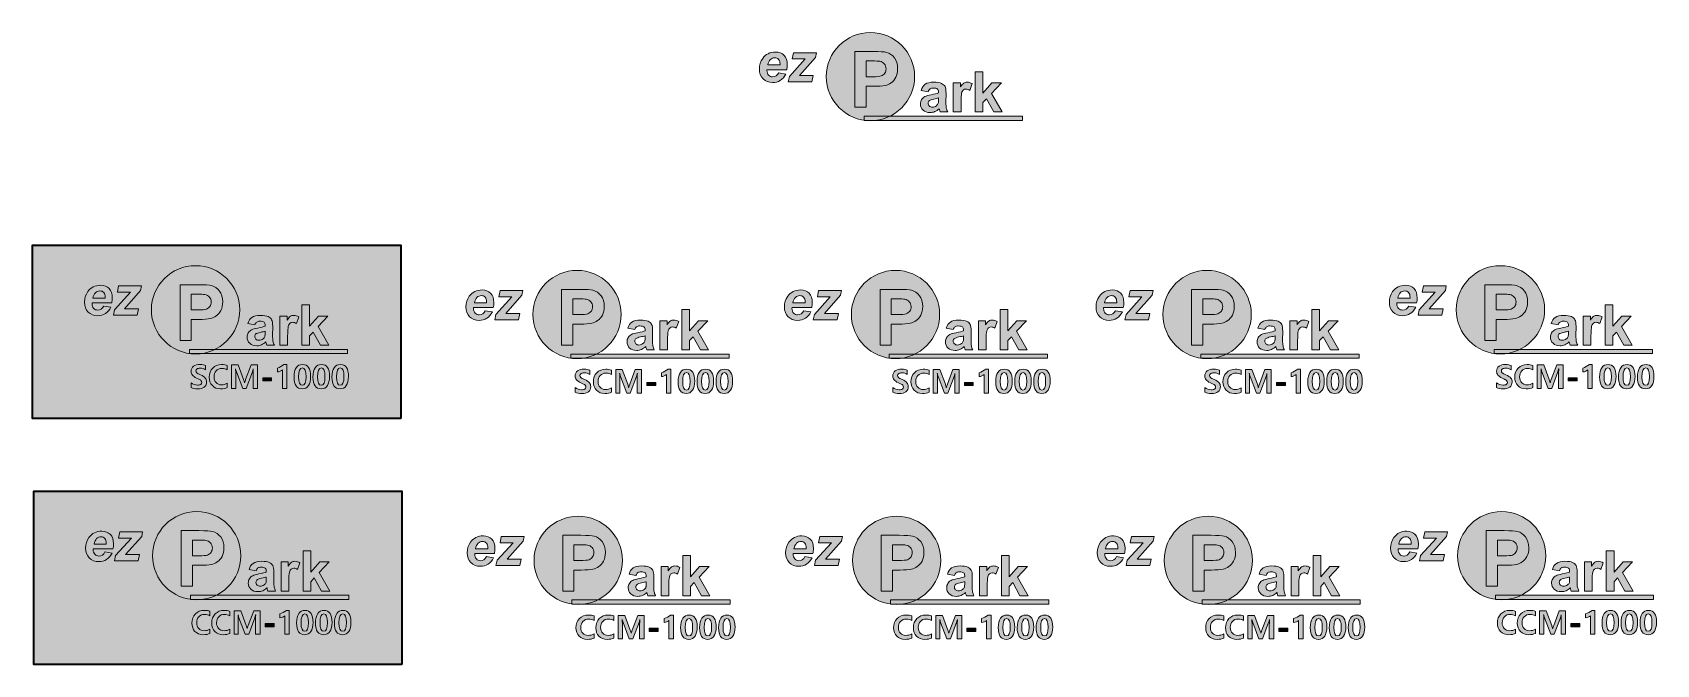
# Model space of a CAD drawing. Header units: inches. Extents: x 10 to 378, y -103 to 40.
import ezdxf

# ---------------------------------------------------------------- set-up
doc = ezdxf.new("R2010")
doc.units = ezdxf.units.IN
doc.header["$MEASUREMENT"] = 0
doc.layers.add('Layer 1', color=7, linetype='Continuous')
doc.layers.add('Layer 2', color=7, linetype='Continuous')

# ---------------------------------------------------------------- blocks, each defined once
blk = doc.blocks.new('block 2')
at = {"layer": 'Layer 1', "true_color": 0xffffff}
h = blk.add_hatch(color=7, dxfattribs=at)
h.dxf.hatch_style = 2
edge = h.paths.add_edge_path()
edge.add_spline(control_points=[(114, -22.41), (114, -22.41), (109.54, -22.41), (109.54, -22.41), (109.53, -22.48), (109.53, -22.53), (109.53, -22.57), (109.53, -23.01), (109.66, -23.36), (109.91, -23.63), (110.16, -23.9), (110.46, -24.03), (110.82, -24.03), (111.41, -24.03), (111.87, -23.73), (112.2, -23.11), (112.2, -23.11), (113.8, -23.38), (113.8, -23.38), (113.49, -24.02), (113.07, -24.5), (112.55, -24.82), (112.04, -25.14), (111.45, -25.3), (110.81, -25.3), (109.92, -25.3), (109.21, -25.02), (108.65, -24.46), (108.1, -23.9), (107.82, -23.16), (107.82, -22.24), (107.82, -21.34), (108.07, -20.54), (108.57, -19.83), (109.25, -18.88), (110.23, -18.41), (111.49, -18.41), (112.3, -18.41), (112.94, -18.66), (113.41, -19.15), (113.89, -19.65), (114.13, -20.35), (114.13, -21.25), (114.13, -21.68), (114.09, -22.06), (114, -22.41)], knot_values=[0, 0, 0, 0, 1, 1, 1, 2, 2, 2, 3, 3, 3, 4, 4, 4, 5, 5, 5, 6, 6, 6, 7, 7, 7, 8, 8, 8, 9, 9, 9, 10, 10, 10, 11, 11, 11, 12, 12, 12, 13, 13, 13, 14, 14, 14, 15, 15, 15, 15], degree=3, periodic=1)
edge = h.paths.add_edge_path()
edge.add_spline(control_points=[(112.5, -21.32), (112.51, -21.24), (112.51, -21.18), (112.51, -21.14), (112.51, -20.65), (112.4, -20.29), (112.18, -20.04), (111.96, -19.8), (111.67, -19.68), (111.3, -19.68), (110.93, -19.68), (110.6, -19.82), (110.31, -20.09), (110.02, -20.37), (109.82, -20.78), (109.72, -21.32), (109.72, -21.32), (112.5, -21.32), (112.5, -21.32)], knot_values=[0, 0, 0, 0, 1, 1, 1, 2, 2, 2, 3, 3, 3, 4, 4, 4, 5, 5, 5, 6, 6, 6, 6], degree=3, periodic=1)
h = blk.add_hatch(color=7, dxfattribs=at)
h.dxf.hatch_style = 2
h.paths.add_polyline_path([(114.36, -25.15), (114.61, -23.94), (118.22, -19.95), (115.27, -19.95), (115.57, -18.56), (120.73, -18.56), (120.51, -19.62), (116.87, -23.71), (120.04, -23.71), (119.74, -25.15)])
at = {"layer": 'Layer 1', "lineweight": 0}
blk.add_lwpolyline([(114.36, -25.15), (114.61, -23.94), (118.22, -19.95), (115.27, -19.95), (115.57, -18.56), (120.73, -18.56), (120.51, -19.62), (116.87, -23.71), (120.04, -23.71), (119.74, -25.15), (114.36, -25.15)], dxfattribs=at)
for points, knots in [([(114, -22.41), (114, -22.41), (109.54, -22.41), (109.54, -22.41), (109.53, -22.48), (109.53, -22.53), (109.53, -22.57), (109.53, -23.01), (109.66, -23.36), (109.91, -23.63), (110.16, -23.9), (110.46, -24.03), (110.82, -24.03), (111.41, -24.03), (111.87, -23.73), (112.2, -23.11), (112.2, -23.11), (113.8, -23.38), (113.8, -23.38), (113.49, -24.02), (113.07, -24.5), (112.55, -24.82), (112.04, -25.14), (111.45, -25.3), (110.81, -25.3), (109.92, -25.3), (109.21, -25.02), (108.65, -24.46), (108.1, -23.9), (107.82, -23.16), (107.82, -22.24), (107.82, -21.34), (108.07, -20.54), (108.57, -19.83), (109.25, -18.88), (110.23, -18.41), (111.49, -18.41), (112.3, -18.41), (112.94, -18.66), (113.41, -19.15), (113.89, -19.65), (114.13, -20.35), (114.13, -21.25), (114.13, -21.68), (114.09, -22.06), (114, -22.41)], [0, 0, 0, 0, 1, 1, 1, 2, 2, 2, 3, 3, 3, 4, 4, 4, 5, 5, 5, 6, 6, 6, 7, 7, 7, 8, 8, 8, 9, 9, 9, 10, 10, 10, 11, 11, 11, 12, 12, 12, 13, 13, 13, 14, 14, 14, 15, 15, 15, 15]), ([(112.5, -21.32), (112.51, -21.24), (112.51, -21.18), (112.51, -21.14), (112.51, -20.65), (112.4, -20.29), (112.18, -20.04), (111.96, -19.8), (111.67, -19.68), (111.3, -19.68), (110.93, -19.68), (110.6, -19.82), (110.31, -20.09), (110.02, -20.37), (109.82, -20.78), (109.72, -21.32), (109.72, -21.32), (112.5, -21.32), (112.5, -21.32)], [0, 0, 0, 0, 1, 1, 1, 2, 2, 2, 3, 3, 3, 4, 4, 4, 5, 5, 5, 6, 6, 6, 6])]:
    blk.add_open_spline(points, degree=3, knots=knots, dxfattribs=at)
blk = doc.blocks.new('block 3')
at = {"layer": 'Layer 1', "lineweight": 0}
for points, knots in [([(129.48, -30.9), (129.48, -30.9), (129.48, -18.28), (129.48, -18.28), (129.48, -18.28), (133.57, -18.28), (133.57, -18.28), (135.12, -18.28), (136.13, -18.34), (136.6, -18.47), (137.32, -18.65), (137.93, -19.07), (138.42, -19.7), (138.9, -20.34), (139.15, -21.16), (139.15, -22.16), (139.15, -22.94), (139.01, -23.59), (138.73, -24.12), (138.44, -24.64), (138.09, -25.06), (137.65, -25.36), (137.22, -25.66), (136.78, -25.86), (136.33, -25.96), (135.72, -26.08), (134.84, -26.14), (133.69, -26.14), (133.69, -26.14), (132.02, -26.14), (132.02, -26.14), (132.02, -26.14), (132.02, -30.9), (132.02, -30.9), (132.02, -30.9), (129.48, -30.9), (129.48, -30.9)], [0, 0, 0, 0, 1, 1, 1, 2, 2, 2, 3, 3, 3, 4, 4, 4, 5, 5, 5, 6, 6, 6, 7, 7, 7, 8, 8, 8, 9, 9, 9, 10, 10, 10, 11, 11, 11, 12, 12, 12, 12]), ([(132.02, -20.41), (132.02, -20.41), (132.02, -23.99), (132.02, -23.99), (132.02, -23.99), (133.42, -23.99), (133.42, -23.99), (134.42, -23.99), (135.1, -23.93), (135.44, -23.8), (135.77, -23.66), (136.04, -23.46), (136.23, -23.18), (136.42, -22.9), (136.52, -22.57), (136.52, -22.19), (136.52, -21.74), (136.39, -21.36), (136.12, -21.06), (135.85, -20.76), (135.5, -20.57), (135.09, -20.5), (134.79, -20.44), (134.17, -20.41), (133.26, -20.41), (133.26, -20.41), (132.02, -20.41), (132.02, -20.41)], [0, 0, 0, 0, 1, 1, 1, 2, 2, 2, 3, 3, 3, 4, 4, 4, 5, 5, 5, 6, 6, 6, 7, 7, 7, 8, 8, 8, 9, 9, 9, 9])]:
    blk.add_open_spline(points, degree=3, knots=knots, dxfattribs=at)
blk = doc.blocks.new('block 4')
at = {"layer": 'Layer 1', "true_color": 0xffffff}
h = blk.add_hatch(color=7, dxfattribs=at)
h.dxf.hatch_style = 2
edge = h.paths.add_edge_path()
edge.add_spline(control_points=[(146.07, -27.38), (146.07, -27.38), (144.49, -27.1), (144.49, -27.1), (144.67, -26.46), (144.97, -25.99), (145.41, -25.68), (145.84, -25.38), (146.49, -25.23), (147.34, -25.23), (148.12, -25.23), (148.7, -25.32), (149.08, -25.5), (149.46, -25.69), (149.73, -25.92), (149.88, -26.2), (150.04, -26.49), (150.11, -27.01), (150.11, -27.76), (150.11, -27.76), (150.1, -29.8), (150.1, -29.8), (150.1, -30.37), (150.12, -30.8), (150.18, -31.08), (150.24, -31.35), (150.34, -31.65), (150.49, -31.96), (150.49, -31.96), (148.77, -31.96), (148.77, -31.96), (148.72, -31.84), (148.67, -31.67), (148.6, -31.45), (148.57, -31.34), (148.55, -31.27), (148.54, -31.24), (148.24, -31.53), (147.92, -31.75), (147.58, -31.89), (147.25, -32.04), (146.88, -32.11), (146.5, -32.11), (145.82, -32.11), (145.29, -31.93), (144.9, -31.56), (144.51, -31.19), (144.31, -30.72), (144.31, -30.16), (144.31, -29.79), (144.4, -29.46), (144.58, -29.17), (144.75, -28.88), (145, -28.65), (145.32, -28.5), (145.64, -28.34), (146.11, -28.21), (146.71, -28.09), (147.52, -27.94), (148.09, -27.8), (148.4, -27.66), (148.4, -27.66), (148.4, -27.49), (148.4, -27.49), (148.4, -27.15), (148.32, -26.92), (148.15, -26.77), (147.99, -26.63), (147.68, -26.56), (147.22, -26.56), (146.91, -26.56), (146.67, -26.62), (146.49, -26.74), (146.32, -26.86), (146.18, -27.08), (146.07, -27.38)], knot_values=[0, 0, 0, 0, 1, 1, 1, 2, 2, 2, 3, 3, 3, 4, 4, 4, 5, 5, 5, 6, 6, 6, 7, 7, 7, 8, 8, 8, 9, 9, 9, 10, 10, 10, 11, 11, 11, 12, 12, 12, 13, 13, 13, 14, 14, 14, 15, 15, 15, 16, 16, 16, 17, 17, 17, 18, 18, 18, 19, 19, 19, 20, 20, 20, 21, 21, 21, 22, 22, 22, 23, 23, 23, 24, 24, 24, 25, 25, 25, 25], degree=3, periodic=1)
edge = h.paths.add_edge_path()
edge.add_spline(control_points=[(148.4, -28.8), (148.18, -28.87), (147.83, -28.96), (147.34, -29.06), (146.86, -29.17), (146.54, -29.27), (146.39, -29.37), (146.17, -29.53), (146.05, -29.73), (146.05, -29.98), (146.05, -30.23), (146.14, -30.44), (146.33, -30.61), (146.51, -30.79), (146.74, -30.88), (147.02, -30.88), (147.33, -30.88), (147.63, -30.78), (147.92, -30.57), (148.13, -30.41), (148.27, -30.22), (148.33, -29.99), (148.38, -29.85), (148.4, -29.56), (148.4, -29.14), (148.4, -29.14), (148.4, -28.8), (148.4, -28.8)], knot_values=[0, 0, 0, 0, 1, 1, 1, 2, 2, 2, 3, 3, 3, 4, 4, 4, 5, 5, 5, 6, 6, 6, 7, 7, 7, 8, 8, 8, 9, 9, 9, 9], degree=3, periodic=1)
h = blk.add_hatch(color=7, dxfattribs=at)
h.dxf.hatch_style = 2
edge = h.paths.add_edge_path()
edge.add_spline(control_points=[(153.5, -31.96), (153.5, -31.96), (151.76, -31.96), (151.76, -31.96), (151.76, -31.96), (151.76, -25.37), (151.76, -25.37), (151.76, -25.37), (153.38, -25.37), (153.38, -25.37), (153.38, -25.37), (153.38, -26.31), (153.38, -26.31), (153.65, -25.87), (153.9, -25.58), (154.12, -25.44), (154.34, -25.3), (154.6, -25.23), (154.88, -25.23), (155.27, -25.23), (155.66, -25.34), (156.02, -25.55), (156.02, -25.55), (155.48, -27.07), (155.48, -27.07), (155.19, -26.88), (154.92, -26.79), (154.67, -26.79), (154.42, -26.79), (154.22, -26.86), (154.05, -26.99), (153.88, -27.12), (153.74, -27.37), (153.65, -27.72), (153.55, -28.07), (153.5, -28.81), (153.5, -29.93), (153.5, -29.93), (153.5, -31.96), (153.5, -31.96)], knot_values=[0, 0, 0, 0, 1, 1, 1, 2, 2, 2, 3, 3, 3, 4, 4, 4, 5, 5, 5, 6, 6, 6, 7, 7, 7, 8, 8, 8, 9, 9, 9, 10, 10, 10, 11, 11, 11, 12, 12, 12, 13, 13, 13, 13], degree=3, periodic=1)
h = blk.add_hatch(color=7, dxfattribs=at)
h.dxf.hatch_style = 2
h.paths.add_polyline_path([(156.71, -31.96), (156.71, -22.87), (158.45, -22.87), (158.45, -27.69), (160.49, -25.37), (162.64, -25.37), (160.39, -27.78), (162.8, -31.96), (160.92, -31.96), (159.27, -29), (158.45, -29.85), (158.45, -31.96)])
at = {"layer": 'Layer 1', "lineweight": 0}
blk.add_lwpolyline([(156.71, -31.96), (156.71, -22.87), (158.45, -22.87), (158.45, -27.69), (160.49, -25.37), (162.64, -25.37), (160.39, -27.78), (162.8, -31.96), (160.92, -31.96), (159.27, -29), (158.45, -29.85), (158.45, -31.96), (156.71, -31.96)], dxfattribs=at)
for points, knots in [([(146.07, -27.38), (146.07, -27.38), (144.49, -27.1), (144.49, -27.1), (144.67, -26.46), (144.97, -25.99), (145.41, -25.68), (145.84, -25.38), (146.49, -25.23), (147.34, -25.23), (148.12, -25.23), (148.7, -25.32), (149.08, -25.5), (149.46, -25.69), (149.73, -25.92), (149.88, -26.2), (150.04, -26.49), (150.11, -27.01), (150.11, -27.76), (150.11, -27.76), (150.1, -29.8), (150.1, -29.8), (150.1, -30.37), (150.12, -30.8), (150.18, -31.08), (150.24, -31.35), (150.34, -31.65), (150.49, -31.96), (150.49, -31.96), (148.77, -31.96), (148.77, -31.96), (148.72, -31.84), (148.67, -31.67), (148.6, -31.45), (148.57, -31.34), (148.55, -31.27), (148.54, -31.24), (148.24, -31.53), (147.92, -31.75), (147.58, -31.89), (147.25, -32.04), (146.88, -32.11), (146.5, -32.11), (145.82, -32.11), (145.29, -31.93), (144.9, -31.56), (144.51, -31.19), (144.31, -30.72), (144.31, -30.16), (144.31, -29.79), (144.4, -29.46), (144.58, -29.17), (144.75, -28.88), (145, -28.65), (145.32, -28.5), (145.64, -28.34), (146.11, -28.21), (146.71, -28.09), (147.52, -27.94), (148.09, -27.8), (148.4, -27.66), (148.4, -27.66), (148.4, -27.49), (148.4, -27.49), (148.4, -27.15), (148.32, -26.92), (148.15, -26.77), (147.99, -26.63), (147.68, -26.56), (147.22, -26.56), (146.91, -26.56), (146.67, -26.62), (146.49, -26.74), (146.32, -26.86), (146.18, -27.08), (146.07, -27.38)], [0, 0, 0, 0, 1, 1, 1, 2, 2, 2, 3, 3, 3, 4, 4, 4, 5, 5, 5, 6, 6, 6, 7, 7, 7, 8, 8, 8, 9, 9, 9, 10, 10, 10, 11, 11, 11, 12, 12, 12, 13, 13, 13, 14, 14, 14, 15, 15, 15, 16, 16, 16, 17, 17, 17, 18, 18, 18, 19, 19, 19, 20, 20, 20, 21, 21, 21, 22, 22, 22, 23, 23, 23, 24, 24, 24, 25, 25, 25, 25]), ([(153.5, -31.96), (153.5, -31.96), (151.76, -31.96), (151.76, -31.96), (151.76, -31.96), (151.76, -25.37), (151.76, -25.37), (151.76, -25.37), (153.38, -25.37), (153.38, -25.37), (153.38, -25.37), (153.38, -26.31), (153.38, -26.31), (153.65, -25.87), (153.9, -25.58), (154.12, -25.44), (154.34, -25.3), (154.6, -25.23), (154.88, -25.23), (155.27, -25.23), (155.66, -25.34), (156.02, -25.55), (156.02, -25.55), (155.48, -27.07), (155.48, -27.07), (155.19, -26.88), (154.92, -26.79), (154.67, -26.79), (154.42, -26.79), (154.22, -26.86), (154.05, -26.99), (153.88, -27.12), (153.74, -27.37), (153.65, -27.72), (153.55, -28.07), (153.5, -28.81), (153.5, -29.93), (153.5, -29.93), (153.5, -31.96), (153.5, -31.96)], [0, 0, 0, 0, 1, 1, 1, 2, 2, 2, 3, 3, 3, 4, 4, 4, 5, 5, 5, 6, 6, 6, 7, 7, 7, 8, 8, 8, 9, 9, 9, 10, 10, 10, 11, 11, 11, 12, 12, 12, 13, 13, 13, 13]), ([(148.4, -28.8), (148.18, -28.87), (147.83, -28.96), (147.34, -29.06), (146.86, -29.17), (146.54, -29.27), (146.39, -29.37), (146.17, -29.53), (146.05, -29.73), (146.05, -29.98), (146.05, -30.23), (146.14, -30.44), (146.33, -30.61), (146.51, -30.79), (146.74, -30.88), (147.02, -30.88), (147.33, -30.88), (147.63, -30.78), (147.92, -30.57), (148.13, -30.41), (148.27, -30.22), (148.33, -29.99), (148.38, -29.85), (148.4, -29.56), (148.4, -29.14), (148.4, -29.14), (148.4, -28.8), (148.4, -28.8)], [0, 0, 0, 0, 1, 1, 1, 2, 2, 2, 3, 3, 3, 4, 4, 4, 5, 5, 5, 6, 6, 6, 7, 7, 7, 8, 8, 8, 9, 9, 9, 9])]:
    blk.add_open_spline(points, degree=3, knots=knots, dxfattribs=at)
blk = doc.blocks.new('block 5')
at = {"layer": 'Layer 1', "true_color": 0xffffff}
h = blk.add_hatch(color=7, dxfattribs=at)
h.dxf.hatch_style = 2
edge = h.paths.add_edge_path()
edge.add_spline(control_points=[(186.16, -22.41), (186.16, -22.41), (181.69, -22.41), (181.69, -22.41), (181.69, -22.48), (181.68, -22.53), (181.68, -22.57), (181.68, -23.01), (181.81, -23.36), (182.06, -23.63), (182.31, -23.9), (182.61, -24.03), (182.97, -24.03), (183.57, -24.03), (184.03, -23.73), (184.36, -23.11), (184.36, -23.11), (185.95, -23.38), (185.95, -23.38), (185.64, -24.02), (185.23, -24.5), (184.71, -24.82), (184.19, -25.14), (183.61, -25.3), (182.96, -25.3), (182.08, -25.3), (181.36, -25.02), (180.8, -24.46), (180.25, -23.9), (179.97, -23.16), (179.97, -22.24), (179.97, -21.34), (180.22, -20.54), (180.72, -19.83), (181.41, -18.88), (182.38, -18.41), (183.64, -18.41), (184.45, -18.41), (185.09, -18.66), (185.57, -19.15), (186.04, -19.65), (186.28, -20.35), (186.28, -21.25), (186.28, -21.68), (186.24, -22.06), (186.16, -22.41)], knot_values=[0, 0, 0, 0, 1, 1, 1, 2, 2, 2, 3, 3, 3, 4, 4, 4, 5, 5, 5, 6, 6, 6, 7, 7, 7, 8, 8, 8, 9, 9, 9, 10, 10, 10, 11, 11, 11, 12, 12, 12, 13, 13, 13, 14, 14, 14, 15, 15, 15, 15], degree=3, periodic=1)
edge = h.paths.add_edge_path()
edge.add_spline(control_points=[(184.66, -21.32), (184.66, -21.24), (184.66, -21.18), (184.66, -21.14), (184.66, -20.65), (184.55, -20.29), (184.33, -20.04), (184.11, -19.8), (183.82, -19.68), (183.45, -19.68), (183.08, -19.68), (182.75, -19.82), (182.46, -20.09), (182.17, -20.37), (181.97, -20.78), (181.87, -21.32), (181.87, -21.32), (184.66, -21.32), (184.66, -21.32)], knot_values=[0, 0, 0, 0, 1, 1, 1, 2, 2, 2, 3, 3, 3, 4, 4, 4, 5, 5, 5, 6, 6, 6, 6], degree=3, periodic=1)
h = blk.add_hatch(color=7, dxfattribs=at)
h.dxf.hatch_style = 2
h.paths.add_polyline_path([(186.51, -25.15), (186.76, -23.94), (190.37, -19.95), (187.43, -19.95), (187.72, -18.56), (192.88, -18.56), (192.67, -19.62), (189.03, -23.71), (192.2, -23.71), (191.89, -25.15)])
at = {"layer": 'Layer 1', "lineweight": 0}
blk.add_lwpolyline([(186.51, -25.15), (186.76, -23.94), (190.37, -19.95), (187.43, -19.95), (187.72, -18.56), (192.88, -18.56), (192.67, -19.62), (189.03, -23.71), (192.2, -23.71), (191.89, -25.15), (186.51, -25.15)], dxfattribs=at)
for points, knots in [([(186.16, -22.41), (186.16, -22.41), (181.69, -22.41), (181.69, -22.41), (181.69, -22.48), (181.68, -22.53), (181.68, -22.57), (181.68, -23.01), (181.81, -23.36), (182.06, -23.63), (182.31, -23.9), (182.61, -24.03), (182.97, -24.03), (183.57, -24.03), (184.03, -23.73), (184.36, -23.11), (184.36, -23.11), (185.95, -23.38), (185.95, -23.38), (185.64, -24.02), (185.23, -24.5), (184.71, -24.82), (184.19, -25.14), (183.61, -25.3), (182.96, -25.3), (182.08, -25.3), (181.36, -25.02), (180.8, -24.46), (180.25, -23.9), (179.97, -23.16), (179.97, -22.24), (179.97, -21.34), (180.22, -20.54), (180.72, -19.83), (181.41, -18.88), (182.38, -18.41), (183.64, -18.41), (184.45, -18.41), (185.09, -18.66), (185.57, -19.15), (186.04, -19.65), (186.28, -20.35), (186.28, -21.25), (186.28, -21.68), (186.24, -22.06), (186.16, -22.41)], [0, 0, 0, 0, 1, 1, 1, 2, 2, 2, 3, 3, 3, 4, 4, 4, 5, 5, 5, 6, 6, 6, 7, 7, 7, 8, 8, 8, 9, 9, 9, 10, 10, 10, 11, 11, 11, 12, 12, 12, 13, 13, 13, 14, 14, 14, 15, 15, 15, 15]), ([(184.66, -21.32), (184.66, -21.24), (184.66, -21.18), (184.66, -21.14), (184.66, -20.65), (184.55, -20.29), (184.33, -20.04), (184.11, -19.8), (183.82, -19.68), (183.45, -19.68), (183.08, -19.68), (182.75, -19.82), (182.46, -20.09), (182.17, -20.37), (181.97, -20.78), (181.87, -21.32), (181.87, -21.32), (184.66, -21.32), (184.66, -21.32)], [0, 0, 0, 0, 1, 1, 1, 2, 2, 2, 3, 3, 3, 4, 4, 4, 5, 5, 5, 6, 6, 6, 6])]:
    blk.add_open_spline(points, degree=3, knots=knots, dxfattribs=at)
blk = doc.blocks.new('block 6')
at = {"layer": 'Layer 1', "true_color": 0xff0000}
h = blk.add_hatch(color=1, dxfattribs=at)
h.dxf.hatch_style = 2
edge = h.paths.add_edge_path()
edge.add_spline(control_points=[(201.63, -30.9), (201.63, -30.9), (201.63, -18.28), (201.63, -18.28), (201.63, -18.28), (205.72, -18.28), (205.72, -18.28), (207.27, -18.28), (208.28, -18.34), (208.75, -18.47), (209.47, -18.65), (210.08, -19.07), (210.57, -19.7), (211.06, -20.34), (211.3, -21.16), (211.3, -22.16), (211.3, -22.94), (211.16, -23.59), (210.88, -24.12), (210.6, -24.64), (210.24, -25.06), (209.81, -25.36), (209.37, -25.66), (208.93, -25.86), (208.48, -25.96), (207.87, -26.08), (206.99, -26.14), (205.84, -26.14), (205.84, -26.14), (204.18, -26.14), (204.18, -26.14), (204.18, -26.14), (204.18, -30.9), (204.18, -30.9), (204.18, -30.9), (201.63, -30.9), (201.63, -30.9)], knot_values=[0, 0, 0, 0, 1, 1, 1, 2, 2, 2, 3, 3, 3, 4, 4, 4, 5, 5, 5, 6, 6, 6, 7, 7, 7, 8, 8, 8, 9, 9, 9, 10, 10, 10, 11, 11, 11, 12, 12, 12, 12], degree=3, periodic=1)
edge = h.paths.add_edge_path()
edge.add_spline(control_points=[(204.18, -20.41), (204.18, -20.41), (204.18, -23.99), (204.18, -23.99), (204.18, -23.99), (205.57, -23.99), (205.57, -23.99), (206.58, -23.99), (207.25, -23.93), (207.59, -23.8), (207.93, -23.66), (208.19, -23.46), (208.38, -23.18), (208.58, -22.9), (208.67, -22.57), (208.67, -22.19), (208.67, -21.74), (208.54, -21.36), (208.27, -21.06), (208, -20.76), (207.66, -20.57), (207.24, -20.5), (206.94, -20.44), (206.33, -20.41), (205.41, -20.41), (205.41, -20.41), (204.18, -20.41), (204.18, -20.41)], knot_values=[0, 0, 0, 0, 1, 1, 1, 2, 2, 2, 3, 3, 3, 4, 4, 4, 5, 5, 5, 6, 6, 6, 7, 7, 7, 8, 8, 8, 9, 9, 9, 9], degree=3, periodic=1)
at = {"layer": 'Layer 1', "lineweight": 0}
for points, knots in [([(201.63, -30.9), (201.63, -30.9), (201.63, -18.28), (201.63, -18.28), (201.63, -18.28), (205.72, -18.28), (205.72, -18.28), (207.27, -18.28), (208.28, -18.34), (208.75, -18.47), (209.47, -18.65), (210.08, -19.07), (210.57, -19.7), (211.06, -20.34), (211.3, -21.16), (211.3, -22.16), (211.3, -22.94), (211.16, -23.59), (210.88, -24.12), (210.6, -24.64), (210.24, -25.06), (209.81, -25.36), (209.37, -25.66), (208.93, -25.86), (208.48, -25.96), (207.87, -26.08), (206.99, -26.14), (205.84, -26.14), (205.84, -26.14), (204.18, -26.14), (204.18, -26.14), (204.18, -26.14), (204.18, -30.9), (204.18, -30.9), (204.18, -30.9), (201.63, -30.9), (201.63, -30.9)], [0, 0, 0, 0, 1, 1, 1, 2, 2, 2, 3, 3, 3, 4, 4, 4, 5, 5, 5, 6, 6, 6, 7, 7, 7, 8, 8, 8, 9, 9, 9, 10, 10, 10, 11, 11, 11, 12, 12, 12, 12]), ([(204.18, -20.41), (204.18, -20.41), (204.18, -23.99), (204.18, -23.99), (204.18, -23.99), (205.57, -23.99), (205.57, -23.99), (206.58, -23.99), (207.25, -23.93), (207.59, -23.8), (207.93, -23.66), (208.19, -23.46), (208.38, -23.18), (208.58, -22.9), (208.67, -22.57), (208.67, -22.19), (208.67, -21.74), (208.54, -21.36), (208.27, -21.06), (208, -20.76), (207.66, -20.57), (207.24, -20.5), (206.94, -20.44), (206.33, -20.41), (205.41, -20.41), (205.41, -20.41), (204.18, -20.41), (204.18, -20.41)], [0, 0, 0, 0, 1, 1, 1, 2, 2, 2, 3, 3, 3, 4, 4, 4, 5, 5, 5, 6, 6, 6, 7, 7, 7, 8, 8, 8, 9, 9, 9, 9])]:
    blk.add_open_spline(points, degree=3, knots=knots, dxfattribs=at)
blk = doc.blocks.new('block 7')
at = {"layer": 'Layer 1', "true_color": 0xffffff}
h = blk.add_hatch(color=7, dxfattribs=at)
h.dxf.hatch_style = 2
edge = h.paths.add_edge_path()
edge.add_spline(control_points=[(218.22, -27.38), (218.22, -27.38), (216.64, -27.1), (216.64, -27.1), (216.82, -26.46), (217.13, -25.99), (217.56, -25.68), (217.99, -25.38), (218.64, -25.23), (219.49, -25.23), (220.27, -25.23), (220.85, -25.32), (221.23, -25.5), (221.61, -25.69), (221.88, -25.92), (222.03, -26.2), (222.19, -26.49), (222.27, -27.01), (222.27, -27.76), (222.27, -27.76), (222.25, -29.8), (222.25, -29.8), (222.25, -30.37), (222.28, -30.8), (222.33, -31.08), (222.39, -31.35), (222.49, -31.65), (222.65, -31.96), (222.65, -31.96), (220.92, -31.96), (220.92, -31.96), (220.88, -31.84), (220.82, -31.67), (220.75, -31.45), (220.72, -31.34), (220.7, -31.27), (220.69, -31.24), (220.39, -31.53), (220.08, -31.75), (219.74, -31.89), (219.4, -32.04), (219.04, -32.11), (218.65, -32.11), (217.97, -32.11), (217.44, -31.93), (217.05, -31.56), (216.66, -31.19), (216.46, -30.72), (216.46, -30.16), (216.46, -29.79), (216.55, -29.46), (216.73, -29.17), (216.91, -28.88), (217.16, -28.65), (217.48, -28.5), (217.8, -28.34), (218.26, -28.21), (218.86, -28.09), (219.68, -27.94), (220.24, -27.8), (220.56, -27.66), (220.56, -27.66), (220.56, -27.49), (220.56, -27.49), (220.56, -27.15), (220.47, -26.92), (220.31, -26.77), (220.14, -26.63), (219.83, -26.56), (219.37, -26.56), (219.06, -26.56), (218.82, -26.62), (218.65, -26.74), (218.47, -26.86), (218.33, -27.08), (218.22, -27.38)], knot_values=[0, 0, 0, 0, 1, 1, 1, 2, 2, 2, 3, 3, 3, 4, 4, 4, 5, 5, 5, 6, 6, 6, 7, 7, 7, 8, 8, 8, 9, 9, 9, 10, 10, 10, 11, 11, 11, 12, 12, 12, 13, 13, 13, 14, 14, 14, 15, 15, 15, 16, 16, 16, 17, 17, 17, 18, 18, 18, 19, 19, 19, 20, 20, 20, 21, 21, 21, 22, 22, 22, 23, 23, 23, 24, 24, 24, 25, 25, 25, 25], degree=3, periodic=1)
edge = h.paths.add_edge_path()
edge.add_spline(control_points=[(220.56, -28.8), (220.33, -28.87), (219.98, -28.96), (219.49, -29.06), (219.01, -29.17), (218.7, -29.27), (218.55, -29.37), (218.32, -29.53), (218.21, -29.73), (218.21, -29.98), (218.21, -30.23), (218.3, -30.44), (218.48, -30.61), (218.66, -30.79), (218.89, -30.88), (219.17, -30.88), (219.49, -30.88), (219.79, -30.78), (220.07, -30.57), (220.28, -30.41), (220.42, -30.22), (220.49, -29.99), (220.53, -29.85), (220.56, -29.56), (220.56, -29.14), (220.56, -29.14), (220.56, -28.8), (220.56, -28.8)], knot_values=[0, 0, 0, 0, 1, 1, 1, 2, 2, 2, 3, 3, 3, 4, 4, 4, 5, 5, 5, 6, 6, 6, 7, 7, 7, 8, 8, 8, 9, 9, 9, 9], degree=3, periodic=1)
h = blk.add_hatch(color=7, dxfattribs=at)
h.dxf.hatch_style = 2
edge = h.paths.add_edge_path()
edge.add_spline(control_points=[(225.65, -31.96), (225.65, -31.96), (223.91, -31.96), (223.91, -31.96), (223.91, -31.96), (223.91, -25.37), (223.91, -25.37), (223.91, -25.37), (225.53, -25.37), (225.53, -25.37), (225.53, -25.37), (225.53, -26.31), (225.53, -26.31), (225.81, -25.87), (226.05, -25.58), (226.28, -25.44), (226.5, -25.3), (226.75, -25.23), (227.03, -25.23), (227.43, -25.23), (227.81, -25.34), (228.18, -25.55), (228.18, -25.55), (227.64, -27.07), (227.64, -27.07), (227.34, -26.88), (227.07, -26.79), (226.82, -26.79), (226.57, -26.79), (226.37, -26.86), (226.2, -26.99), (226.03, -27.12), (225.9, -27.37), (225.8, -27.72), (225.7, -28.07), (225.65, -28.81), (225.65, -29.93), (225.65, -29.93), (225.65, -31.96), (225.65, -31.96)], knot_values=[0, 0, 0, 0, 1, 1, 1, 2, 2, 2, 3, 3, 3, 4, 4, 4, 5, 5, 5, 6, 6, 6, 7, 7, 7, 8, 8, 8, 9, 9, 9, 10, 10, 10, 11, 11, 11, 12, 12, 12, 13, 13, 13, 13], degree=3, periodic=1)
h = blk.add_hatch(color=7, dxfattribs=at)
h.dxf.hatch_style = 2
h.paths.add_polyline_path([(228.86, -31.96), (228.86, -22.87), (230.61, -22.87), (230.61, -27.69), (232.65, -25.37), (234.79, -25.37), (232.54, -27.78), (234.95, -31.96), (233.08, -31.96), (231.42, -29), (230.61, -29.85), (230.61, -31.96)])
at = {"layer": 'Layer 1', "lineweight": 0}
blk.add_lwpolyline([(228.86, -31.96), (228.86, -22.87), (230.61, -22.87), (230.61, -27.69), (232.65, -25.37), (234.79, -25.37), (232.54, -27.78), (234.95, -31.96), (233.08, -31.96), (231.42, -29), (230.61, -29.85), (230.61, -31.96), (228.86, -31.96)], dxfattribs=at)
for points, knots in [([(218.22, -27.38), (218.22, -27.38), (216.64, -27.1), (216.64, -27.1), (216.82, -26.46), (217.13, -25.99), (217.56, -25.68), (217.99, -25.38), (218.64, -25.23), (219.49, -25.23), (220.27, -25.23), (220.85, -25.32), (221.23, -25.5), (221.61, -25.69), (221.88, -25.92), (222.03, -26.2), (222.19, -26.49), (222.27, -27.01), (222.27, -27.76), (222.27, -27.76), (222.25, -29.8), (222.25, -29.8), (222.25, -30.37), (222.28, -30.8), (222.33, -31.08), (222.39, -31.35), (222.49, -31.65), (222.65, -31.96), (222.65, -31.96), (220.92, -31.96), (220.92, -31.96), (220.88, -31.84), (220.82, -31.67), (220.75, -31.45), (220.72, -31.34), (220.7, -31.27), (220.69, -31.24), (220.39, -31.53), (220.08, -31.75), (219.74, -31.89), (219.4, -32.04), (219.04, -32.11), (218.65, -32.11), (217.97, -32.11), (217.44, -31.93), (217.05, -31.56), (216.66, -31.19), (216.46, -30.72), (216.46, -30.16), (216.46, -29.79), (216.55, -29.46), (216.73, -29.17), (216.91, -28.88), (217.16, -28.65), (217.48, -28.5), (217.8, -28.34), (218.26, -28.21), (218.86, -28.09), (219.68, -27.94), (220.24, -27.8), (220.56, -27.66), (220.56, -27.66), (220.56, -27.49), (220.56, -27.49), (220.56, -27.15), (220.47, -26.92), (220.31, -26.77), (220.14, -26.63), (219.83, -26.56), (219.37, -26.56), (219.06, -26.56), (218.82, -26.62), (218.65, -26.74), (218.47, -26.86), (218.33, -27.08), (218.22, -27.38)], [0, 0, 0, 0, 1, 1, 1, 2, 2, 2, 3, 3, 3, 4, 4, 4, 5, 5, 5, 6, 6, 6, 7, 7, 7, 8, 8, 8, 9, 9, 9, 10, 10, 10, 11, 11, 11, 12, 12, 12, 13, 13, 13, 14, 14, 14, 15, 15, 15, 16, 16, 16, 17, 17, 17, 18, 18, 18, 19, 19, 19, 20, 20, 20, 21, 21, 21, 22, 22, 22, 23, 23, 23, 24, 24, 24, 25, 25, 25, 25]), ([(225.65, -31.96), (225.65, -31.96), (223.91, -31.96), (223.91, -31.96), (223.91, -31.96), (223.91, -25.37), (223.91, -25.37), (223.91, -25.37), (225.53, -25.37), (225.53, -25.37), (225.53, -25.37), (225.53, -26.31), (225.53, -26.31), (225.81, -25.87), (226.05, -25.58), (226.28, -25.44), (226.5, -25.3), (226.75, -25.23), (227.03, -25.23), (227.43, -25.23), (227.81, -25.34), (228.18, -25.55), (228.18, -25.55), (227.64, -27.07), (227.64, -27.07), (227.34, -26.88), (227.07, -26.79), (226.82, -26.79), (226.57, -26.79), (226.37, -26.86), (226.2, -26.99), (226.03, -27.12), (225.9, -27.37), (225.8, -27.72), (225.7, -28.07), (225.65, -28.81), (225.65, -29.93), (225.65, -29.93), (225.65, -31.96), (225.65, -31.96)], [0, 0, 0, 0, 1, 1, 1, 2, 2, 2, 3, 3, 3, 4, 4, 4, 5, 5, 5, 6, 6, 6, 7, 7, 7, 8, 8, 8, 9, 9, 9, 10, 10, 10, 11, 11, 11, 12, 12, 12, 13, 13, 13, 13]), ([(220.56, -28.8), (220.33, -28.87), (219.98, -28.96), (219.49, -29.06), (219.01, -29.17), (218.7, -29.27), (218.55, -29.37), (218.32, -29.53), (218.21, -29.73), (218.21, -29.98), (218.21, -30.23), (218.3, -30.44), (218.48, -30.61), (218.66, -30.79), (218.89, -30.88), (219.17, -30.88), (219.49, -30.88), (219.79, -30.78), (220.07, -30.57), (220.28, -30.41), (220.42, -30.22), (220.49, -29.99), (220.53, -29.85), (220.56, -29.56), (220.56, -29.14), (220.56, -29.14), (220.56, -28.8), (220.56, -28.8)], [0, 0, 0, 0, 1, 1, 1, 2, 2, 2, 3, 3, 3, 4, 4, 4, 5, 5, 5, 6, 6, 6, 7, 7, 7, 8, 8, 8, 9, 9, 9, 9])]:
    blk.add_open_spline(points, degree=3, knots=knots, dxfattribs=at)
blk = doc.blocks.new('block 8')
at = {"layer": 'Layer 1', "true_color": 0xffffff}
h = blk.add_hatch(color=7, dxfattribs=at)
h.dxf.hatch_style = 2
edge = h.paths.add_edge_path()
edge.add_spline(control_points=[(256.75, -22.41), (256.75, -22.41), (252.28, -22.41), (252.28, -22.41), (252.28, -22.48), (252.28, -22.53), (252.28, -22.57), (252.28, -23.01), (252.4, -23.36), (252.65, -23.63), (252.9, -23.9), (253.21, -24.03), (253.57, -24.03), (254.16, -24.03), (254.62, -23.73), (254.95, -23.11), (254.95, -23.11), (256.54, -23.38), (256.54, -23.38), (256.23, -24.02), (255.82, -24.5), (255.3, -24.82), (254.78, -25.14), (254.2, -25.3), (253.56, -25.3), (252.67, -25.3), (251.95, -25.02), (251.4, -24.46), (250.84, -23.9), (250.57, -23.16), (250.57, -22.24), (250.57, -21.34), (250.82, -20.54), (251.32, -19.83), (252, -18.88), (252.97, -18.41), (254.24, -18.41), (255.04, -18.41), (255.68, -18.66), (256.16, -19.15), (256.64, -19.65), (256.87, -20.35), (256.87, -21.25), (256.87, -21.68), (256.83, -22.06), (256.75, -22.41)], knot_values=[0, 0, 0, 0, 1, 1, 1, 2, 2, 2, 3, 3, 3, 4, 4, 4, 5, 5, 5, 6, 6, 6, 7, 7, 7, 8, 8, 8, 9, 9, 9, 10, 10, 10, 11, 11, 11, 12, 12, 12, 13, 13, 13, 14, 14, 14, 15, 15, 15, 15], degree=3, periodic=1)
edge = h.paths.add_edge_path()
edge.add_spline(control_points=[(255.25, -21.32), (255.25, -21.24), (255.25, -21.18), (255.25, -21.14), (255.25, -20.65), (255.15, -20.29), (254.93, -20.04), (254.71, -19.8), (254.41, -19.68), (254.05, -19.68), (253.68, -19.68), (253.35, -19.82), (253.06, -20.09), (252.76, -20.37), (252.57, -20.78), (252.46, -21.32), (252.46, -21.32), (255.25, -21.32), (255.25, -21.32)], knot_values=[0, 0, 0, 0, 1, 1, 1, 2, 2, 2, 3, 3, 3, 4, 4, 4, 5, 5, 5, 6, 6, 6, 6], degree=3, periodic=1)
h = blk.add_hatch(color=7, dxfattribs=at)
h.dxf.hatch_style = 2
h.paths.add_polyline_path([(257.1, -25.15), (257.36, -23.94), (260.97, -19.95), (258.02, -19.95), (258.31, -18.56), (263.48, -18.56), (263.26, -19.62), (259.62, -23.71), (262.79, -23.71), (262.49, -25.15)])
at = {"layer": 'Layer 1', "lineweight": 0}
blk.add_lwpolyline([(257.1, -25.15), (257.36, -23.94), (260.97, -19.95), (258.02, -19.95), (258.31, -18.56), (263.48, -18.56), (263.26, -19.62), (259.62, -23.71), (262.79, -23.71), (262.49, -25.15), (257.1, -25.15)], dxfattribs=at)
for points, knots in [([(256.75, -22.41), (256.75, -22.41), (252.28, -22.41), (252.28, -22.41), (252.28, -22.48), (252.28, -22.53), (252.28, -22.57), (252.28, -23.01), (252.4, -23.36), (252.65, -23.63), (252.9, -23.9), (253.21, -24.03), (253.57, -24.03), (254.16, -24.03), (254.62, -23.73), (254.95, -23.11), (254.95, -23.11), (256.54, -23.38), (256.54, -23.38), (256.23, -24.02), (255.82, -24.5), (255.3, -24.82), (254.78, -25.14), (254.2, -25.3), (253.56, -25.3), (252.67, -25.3), (251.95, -25.02), (251.4, -24.46), (250.84, -23.9), (250.57, -23.16), (250.57, -22.24), (250.57, -21.34), (250.82, -20.54), (251.32, -19.83), (252, -18.88), (252.97, -18.41), (254.24, -18.41), (255.04, -18.41), (255.68, -18.66), (256.16, -19.15), (256.64, -19.65), (256.87, -20.35), (256.87, -21.25), (256.87, -21.68), (256.83, -22.06), (256.75, -22.41)], [0, 0, 0, 0, 1, 1, 1, 2, 2, 2, 3, 3, 3, 4, 4, 4, 5, 5, 5, 6, 6, 6, 7, 7, 7, 8, 8, 8, 9, 9, 9, 10, 10, 10, 11, 11, 11, 12, 12, 12, 13, 13, 13, 14, 14, 14, 15, 15, 15, 15]), ([(255.25, -21.32), (255.25, -21.24), (255.25, -21.18), (255.25, -21.14), (255.25, -20.65), (255.15, -20.29), (254.93, -20.04), (254.71, -19.8), (254.41, -19.68), (254.05, -19.68), (253.68, -19.68), (253.35, -19.82), (253.06, -20.09), (252.76, -20.37), (252.57, -20.78), (252.46, -21.32), (252.46, -21.32), (255.25, -21.32), (255.25, -21.32)], [0, 0, 0, 0, 1, 1, 1, 2, 2, 2, 3, 3, 3, 4, 4, 4, 5, 5, 5, 6, 6, 6, 6])]:
    blk.add_open_spline(points, degree=3, knots=knots, dxfattribs=at)
blk = doc.blocks.new('block 9')
at = {"layer": 'Layer 1', "true_color": 0x39b54a}
h = blk.add_hatch(color=95, dxfattribs=at)
h.dxf.hatch_style = 2
edge = h.paths.add_edge_path()
edge.add_spline(control_points=[(272.22, -30.9), (272.22, -30.9), (272.22, -18.28), (272.22, -18.28), (272.22, -18.28), (276.31, -18.28), (276.31, -18.28), (277.86, -18.28), (278.87, -18.34), (279.34, -18.47), (280.07, -18.65), (280.67, -19.07), (281.16, -19.7), (281.65, -20.34), (281.89, -21.16), (281.89, -22.16), (281.89, -22.94), (281.75, -23.59), (281.47, -24.12), (281.19, -24.64), (280.83, -25.06), (280.4, -25.36), (279.97, -25.66), (279.53, -25.86), (279.08, -25.96), (278.47, -26.08), (277.59, -26.14), (276.43, -26.14), (276.43, -26.14), (274.77, -26.14), (274.77, -26.14), (274.77, -26.14), (274.77, -30.9), (274.77, -30.9), (274.77, -30.9), (272.22, -30.9), (272.22, -30.9)], knot_values=[0, 0, 0, 0, 1, 1, 1, 2, 2, 2, 3, 3, 3, 4, 4, 4, 5, 5, 5, 6, 6, 6, 7, 7, 7, 8, 8, 8, 9, 9, 9, 10, 10, 10, 11, 11, 11, 12, 12, 12, 12], degree=3, periodic=1)
edge = h.paths.add_edge_path()
edge.add_spline(control_points=[(274.77, -20.41), (274.77, -20.41), (274.77, -23.99), (274.77, -23.99), (274.77, -23.99), (276.17, -23.99), (276.17, -23.99), (277.17, -23.99), (277.84, -23.93), (278.18, -23.8), (278.52, -23.66), (278.79, -23.46), (278.98, -23.18), (279.17, -22.9), (279.27, -22.57), (279.27, -22.19), (279.27, -21.74), (279.13, -21.36), (278.86, -21.06), (278.59, -20.76), (278.25, -20.57), (277.84, -20.5), (277.53, -20.44), (276.92, -20.41), (276, -20.41), (276, -20.41), (274.77, -20.41), (274.77, -20.41)], knot_values=[0, 0, 0, 0, 1, 1, 1, 2, 2, 2, 3, 3, 3, 4, 4, 4, 5, 5, 5, 6, 6, 6, 7, 7, 7, 8, 8, 8, 9, 9, 9, 9], degree=3, periodic=1)
at = {"layer": 'Layer 1', "lineweight": 0}
for points, knots in [([(272.22, -30.9), (272.22, -30.9), (272.22, -18.28), (272.22, -18.28), (272.22, -18.28), (276.31, -18.28), (276.31, -18.28), (277.86, -18.28), (278.87, -18.34), (279.34, -18.47), (280.07, -18.65), (280.67, -19.07), (281.16, -19.7), (281.65, -20.34), (281.89, -21.16), (281.89, -22.16), (281.89, -22.94), (281.75, -23.59), (281.47, -24.12), (281.19, -24.64), (280.83, -25.06), (280.4, -25.36), (279.97, -25.66), (279.53, -25.86), (279.08, -25.96), (278.47, -26.08), (277.59, -26.14), (276.43, -26.14), (276.43, -26.14), (274.77, -26.14), (274.77, -26.14), (274.77, -26.14), (274.77, -30.9), (274.77, -30.9), (274.77, -30.9), (272.22, -30.9), (272.22, -30.9)], [0, 0, 0, 0, 1, 1, 1, 2, 2, 2, 3, 3, 3, 4, 4, 4, 5, 5, 5, 6, 6, 6, 7, 7, 7, 8, 8, 8, 9, 9, 9, 10, 10, 10, 11, 11, 11, 12, 12, 12, 12]), ([(274.77, -20.41), (274.77, -20.41), (274.77, -23.99), (274.77, -23.99), (274.77, -23.99), (276.17, -23.99), (276.17, -23.99), (277.17, -23.99), (277.84, -23.93), (278.18, -23.8), (278.52, -23.66), (278.79, -23.46), (278.98, -23.18), (279.17, -22.9), (279.27, -22.57), (279.27, -22.19), (279.27, -21.74), (279.13, -21.36), (278.86, -21.06), (278.59, -20.76), (278.25, -20.57), (277.84, -20.5), (277.53, -20.44), (276.92, -20.41), (276, -20.41), (276, -20.41), (274.77, -20.41), (274.77, -20.41)], [0, 0, 0, 0, 1, 1, 1, 2, 2, 2, 3, 3, 3, 4, 4, 4, 5, 5, 5, 6, 6, 6, 7, 7, 7, 8, 8, 8, 9, 9, 9, 9])]:
    blk.add_open_spline(points, degree=3, knots=knots, dxfattribs=at)
blk = doc.blocks.new('block 10')
at = {"layer": 'Layer 1', "true_color": 0xffffff}
h = blk.add_hatch(color=7, dxfattribs=at)
h.dxf.hatch_style = 2
edge = h.paths.add_edge_path()
edge.add_spline(control_points=[(288.82, -27.38), (288.82, -27.38), (287.24, -27.1), (287.24, -27.1), (287.41, -26.46), (287.72, -25.99), (288.15, -25.68), (288.59, -25.38), (289.23, -25.23), (290.09, -25.23), (290.87, -25.23), (291.44, -25.32), (291.82, -25.5), (292.21, -25.69), (292.47, -25.92), (292.63, -26.2), (292.78, -26.49), (292.86, -27.01), (292.86, -27.76), (292.86, -27.76), (292.84, -29.8), (292.84, -29.8), (292.84, -30.37), (292.87, -30.8), (292.93, -31.08), (292.98, -31.35), (293.09, -31.65), (293.24, -31.96), (293.24, -31.96), (291.51, -31.96), (291.51, -31.96), (291.47, -31.84), (291.41, -31.67), (291.35, -31.45), (291.32, -31.34), (291.3, -31.27), (291.29, -31.24), (290.99, -31.53), (290.67, -31.75), (290.33, -31.89), (289.99, -32.04), (289.63, -32.11), (289.25, -32.11), (288.57, -32.11), (288.03, -31.93), (287.64, -31.56), (287.25, -31.19), (287.06, -30.72), (287.06, -30.16), (287.06, -29.79), (287.14, -29.46), (287.32, -29.17), (287.5, -28.88), (287.75, -28.65), (288.07, -28.5), (288.39, -28.34), (288.85, -28.21), (289.46, -28.09), (290.27, -27.94), (290.83, -27.8), (291.15, -27.66), (291.15, -27.66), (291.15, -27.49), (291.15, -27.49), (291.15, -27.15), (291.07, -26.92), (290.9, -26.77), (290.74, -26.63), (290.42, -26.56), (289.96, -26.56), (289.65, -26.56), (289.41, -26.62), (289.24, -26.74), (289.07, -26.86), (288.92, -27.08), (288.82, -27.38)], knot_values=[0, 0, 0, 0, 1, 1, 1, 2, 2, 2, 3, 3, 3, 4, 4, 4, 5, 5, 5, 6, 6, 6, 7, 7, 7, 8, 8, 8, 9, 9, 9, 10, 10, 10, 11, 11, 11, 12, 12, 12, 13, 13, 13, 14, 14, 14, 15, 15, 15, 16, 16, 16, 17, 17, 17, 18, 18, 18, 19, 19, 19, 20, 20, 20, 21, 21, 21, 22, 22, 22, 23, 23, 23, 24, 24, 24, 25, 25, 25, 25], degree=3, periodic=1)
edge = h.paths.add_edge_path()
edge.add_spline(control_points=[(291.15, -28.8), (290.93, -28.87), (290.57, -28.96), (290.09, -29.06), (289.6, -29.17), (289.29, -29.27), (289.14, -29.37), (288.91, -29.53), (288.8, -29.73), (288.8, -29.98), (288.8, -30.23), (288.89, -30.44), (289.07, -30.61), (289.25, -30.79), (289.48, -30.88), (289.77, -30.88), (290.08, -30.88), (290.38, -30.78), (290.67, -30.57), (290.88, -30.41), (291.01, -30.22), (291.08, -29.99), (291.13, -29.85), (291.15, -29.56), (291.15, -29.14), (291.15, -29.14), (291.15, -28.8), (291.15, -28.8)], knot_values=[0, 0, 0, 0, 1, 1, 1, 2, 2, 2, 3, 3, 3, 4, 4, 4, 5, 5, 5, 6, 6, 6, 7, 7, 7, 8, 8, 8, 9, 9, 9, 9], degree=3, periodic=1)
h = blk.add_hatch(color=7, dxfattribs=at)
h.dxf.hatch_style = 2
edge = h.paths.add_edge_path()
edge.add_spline(control_points=[(296.25, -31.96), (296.25, -31.96), (294.5, -31.96), (294.5, -31.96), (294.5, -31.96), (294.5, -25.37), (294.5, -25.37), (294.5, -25.37), (296.12, -25.37), (296.12, -25.37), (296.12, -25.37), (296.12, -26.31), (296.12, -26.31), (296.4, -25.87), (296.65, -25.58), (296.87, -25.44), (297.09, -25.3), (297.34, -25.23), (297.62, -25.23), (298.02, -25.23), (298.4, -25.34), (298.77, -25.55), (298.77, -25.55), (298.23, -27.07), (298.23, -27.07), (297.94, -26.88), (297.66, -26.79), (297.41, -26.79), (297.17, -26.79), (296.96, -26.86), (296.79, -26.99), (296.62, -27.12), (296.49, -27.37), (296.39, -27.72), (296.29, -28.07), (296.25, -28.81), (296.25, -29.93), (296.25, -29.93), (296.25, -31.96), (296.25, -31.96)], knot_values=[0, 0, 0, 0, 1, 1, 1, 2, 2, 2, 3, 3, 3, 4, 4, 4, 5, 5, 5, 6, 6, 6, 7, 7, 7, 8, 8, 8, 9, 9, 9, 10, 10, 10, 11, 11, 11, 12, 12, 12, 13, 13, 13, 13], degree=3, periodic=1)
h = blk.add_hatch(color=7, dxfattribs=at)
h.dxf.hatch_style = 2
h.paths.add_polyline_path([(299.46, -31.96), (299.46, -22.87), (301.2, -22.87), (301.2, -27.69), (303.24, -25.37), (305.39, -25.37), (303.14, -27.78), (305.55, -31.96), (303.67, -31.96), (302.01, -29), (301.2, -29.85), (301.2, -31.96)])
at = {"layer": 'Layer 1', "lineweight": 0}
blk.add_lwpolyline([(299.46, -31.96), (299.46, -22.87), (301.2, -22.87), (301.2, -27.69), (303.24, -25.37), (305.39, -25.37), (303.14, -27.78), (305.55, -31.96), (303.67, -31.96), (302.01, -29), (301.2, -29.85), (301.2, -31.96), (299.46, -31.96)], dxfattribs=at)
for points, knots in [([(288.82, -27.38), (288.82, -27.38), (287.24, -27.1), (287.24, -27.1), (287.41, -26.46), (287.72, -25.99), (288.15, -25.68), (288.59, -25.38), (289.23, -25.23), (290.09, -25.23), (290.87, -25.23), (291.44, -25.32), (291.82, -25.5), (292.21, -25.69), (292.47, -25.92), (292.63, -26.2), (292.78, -26.49), (292.86, -27.01), (292.86, -27.76), (292.86, -27.76), (292.84, -29.8), (292.84, -29.8), (292.84, -30.37), (292.87, -30.8), (292.93, -31.08), (292.98, -31.35), (293.09, -31.65), (293.24, -31.96), (293.24, -31.96), (291.51, -31.96), (291.51, -31.96), (291.47, -31.84), (291.41, -31.67), (291.35, -31.45), (291.32, -31.34), (291.3, -31.27), (291.29, -31.24), (290.99, -31.53), (290.67, -31.75), (290.33, -31.89), (289.99, -32.04), (289.63, -32.11), (289.25, -32.11), (288.57, -32.11), (288.03, -31.93), (287.64, -31.56), (287.25, -31.19), (287.06, -30.72), (287.06, -30.16), (287.06, -29.79), (287.14, -29.46), (287.32, -29.17), (287.5, -28.88), (287.75, -28.65), (288.07, -28.5), (288.39, -28.34), (288.85, -28.21), (289.46, -28.09), (290.27, -27.94), (290.83, -27.8), (291.15, -27.66), (291.15, -27.66), (291.15, -27.49), (291.15, -27.49), (291.15, -27.15), (291.07, -26.92), (290.9, -26.77), (290.74, -26.63), (290.42, -26.56), (289.96, -26.56), (289.65, -26.56), (289.41, -26.62), (289.24, -26.74), (289.07, -26.86), (288.92, -27.08), (288.82, -27.38)], [0, 0, 0, 0, 1, 1, 1, 2, 2, 2, 3, 3, 3, 4, 4, 4, 5, 5, 5, 6, 6, 6, 7, 7, 7, 8, 8, 8, 9, 9, 9, 10, 10, 10, 11, 11, 11, 12, 12, 12, 13, 13, 13, 14, 14, 14, 15, 15, 15, 16, 16, 16, 17, 17, 17, 18, 18, 18, 19, 19, 19, 20, 20, 20, 21, 21, 21, 22, 22, 22, 23, 23, 23, 24, 24, 24, 25, 25, 25, 25]), ([(296.25, -31.96), (296.25, -31.96), (294.5, -31.96), (294.5, -31.96), (294.5, -31.96), (294.5, -25.37), (294.5, -25.37), (294.5, -25.37), (296.12, -25.37), (296.12, -25.37), (296.12, -25.37), (296.12, -26.31), (296.12, -26.31), (296.4, -25.87), (296.65, -25.58), (296.87, -25.44), (297.09, -25.3), (297.34, -25.23), (297.62, -25.23), (298.02, -25.23), (298.4, -25.34), (298.77, -25.55), (298.77, -25.55), (298.23, -27.07), (298.23, -27.07), (297.94, -26.88), (297.66, -26.79), (297.41, -26.79), (297.17, -26.79), (296.96, -26.86), (296.79, -26.99), (296.62, -27.12), (296.49, -27.37), (296.39, -27.72), (296.29, -28.07), (296.25, -28.81), (296.25, -29.93), (296.25, -29.93), (296.25, -31.96), (296.25, -31.96)], [0, 0, 0, 0, 1, 1, 1, 2, 2, 2, 3, 3, 3, 4, 4, 4, 5, 5, 5, 6, 6, 6, 7, 7, 7, 8, 8, 8, 9, 9, 9, 10, 10, 10, 11, 11, 11, 12, 12, 12, 13, 13, 13, 13]), ([(291.15, -28.8), (290.93, -28.87), (290.57, -28.96), (290.09, -29.06), (289.6, -29.17), (289.29, -29.27), (289.14, -29.37), (288.91, -29.53), (288.8, -29.73), (288.8, -29.98), (288.8, -30.23), (288.89, -30.44), (289.07, -30.61), (289.25, -30.79), (289.48, -30.88), (289.77, -30.88), (290.08, -30.88), (290.38, -30.78), (290.67, -30.57), (290.88, -30.41), (291.01, -30.22), (291.08, -29.99), (291.13, -29.85), (291.15, -29.56), (291.15, -29.14), (291.15, -29.14), (291.15, -28.8), (291.15, -28.8)], [0, 0, 0, 0, 1, 1, 1, 2, 2, 2, 3, 3, 3, 4, 4, 4, 5, 5, 5, 6, 6, 6, 7, 7, 7, 8, 8, 8, 9, 9, 9, 9])]:
    blk.add_open_spline(points, degree=3, knots=knots, dxfattribs=at)
blk = doc.blocks.new('block 11')
at = {"layer": 'Layer 2', "lineweight": 0}
blk.add_lwpolyline([(27.93, -24.09), (28.18, -22.89), (31.79, -18.89), (28.84, -18.89), (29.13, -17.5), (34.3, -17.5), (34.08, -18.56), (30.44, -22.65), (33.61, -22.65), (33.31, -24.09), (27.93, -24.09)], dxfattribs=at)
for points, knots in [([(27.57, -21.35), (27.57, -21.35), (23.11, -21.35), (23.11, -21.35), (23.1, -21.42), (23.1, -21.47), (23.1, -21.51), (23.1, -21.95), (23.23, -22.3), (23.48, -22.57), (23.73, -22.84), (24.03, -22.97), (24.39, -22.97), (24.98, -22.97), (25.44, -22.67), (25.77, -22.06), (25.77, -22.06), (27.37, -22.32), (27.37, -22.32), (27.06, -22.96), (26.64, -23.44), (26.12, -23.76), (25.61, -24.08), (25.02, -24.24), (24.38, -24.24), (23.49, -24.24), (22.77, -23.96), (22.22, -23.4), (21.67, -22.84), (21.39, -22.1), (21.39, -21.18), (21.39, -20.28), (21.64, -19.48), (22.14, -18.78), (22.82, -17.82), (23.8, -17.35), (25.06, -17.35), (25.87, -17.35), (26.51, -17.6), (26.98, -18.1), (27.46, -18.59), (27.7, -19.29), (27.7, -20.19), (27.7, -20.62), (27.65, -21.01), (27.57, -21.35)], [0, 0, 0, 0, 1, 1, 1, 2, 2, 2, 3, 3, 3, 4, 4, 4, 5, 5, 5, 6, 6, 6, 7, 7, 7, 8, 8, 8, 9, 9, 9, 10, 10, 10, 11, 11, 11, 12, 12, 12, 13, 13, 13, 14, 14, 14, 15, 15, 15, 15]), ([(26.07, -20.26), (26.08, -20.18), (26.08, -20.13), (26.08, -20.08), (26.08, -19.6), (25.97, -19.23), (25.75, -18.99), (25.53, -18.74), (25.24, -18.62), (24.87, -18.62), (24.5, -18.62), (24.17, -18.76), (23.88, -19.04), (23.59, -19.31), (23.39, -19.72), (23.29, -20.26), (23.29, -20.26), (26.07, -20.26), (26.07, -20.26)], [0, 0, 0, 0, 1, 1, 1, 2, 2, 2, 3, 3, 3, 4, 4, 4, 5, 5, 5, 6, 6, 6, 6])]:
    blk.add_open_spline(points, degree=3, knots=knots, dxfattribs=at)
blk = doc.blocks.new('block 12')
at = {"layer": 'Layer 2', "true_color": 0xffffff}
h = blk.add_hatch(color=7, dxfattribs=at)
h.dxf.hatch_style = 2
edge = h.paths.add_edge_path()
edge.add_spline(control_points=[(43.04, -29.84), (43.04, -29.84), (43.04, -17.22), (43.04, -17.22), (43.04, -17.22), (47.14, -17.22), (47.14, -17.22), (48.69, -17.22), (49.7, -17.28), (50.17, -17.41), (50.89, -17.6), (51.5, -18.01), (51.98, -18.64), (52.47, -19.28), (52.72, -20.1), (52.72, -21.1), (52.72, -21.88), (52.58, -22.53), (52.29, -23.06), (52.01, -23.59), (51.66, -24), (51.22, -24.3), (50.79, -24.6), (50.35, -24.8), (49.9, -24.9), (49.29, -25.02), (48.41, -25.08), (47.26, -25.08), (47.26, -25.08), (45.59, -25.08), (45.59, -25.08), (45.59, -25.08), (45.59, -29.84), (45.59, -29.84), (45.59, -29.84), (43.04, -29.84), (43.04, -29.84)], knot_values=[0, 0, 0, 0, 1, 1, 1, 2, 2, 2, 3, 3, 3, 4, 4, 4, 5, 5, 5, 6, 6, 6, 7, 7, 7, 8, 8, 8, 9, 9, 9, 10, 10, 10, 11, 11, 11, 12, 12, 12, 12], degree=3, periodic=1)
edge = h.paths.add_edge_path()
edge.add_spline(control_points=[(45.59, -19.35), (45.59, -19.35), (45.59, -22.94), (45.59, -22.94), (45.59, -22.94), (46.99, -22.94), (46.99, -22.94), (47.99, -22.94), (48.67, -22.87), (49, -22.74), (49.34, -22.61), (49.61, -22.4), (49.8, -22.12), (49.99, -21.84), (50.09, -21.51), (50.09, -21.14), (50.09, -20.68), (49.95, -20.3), (49.68, -20), (49.42, -19.7), (49.07, -19.51), (48.66, -19.44), (48.36, -19.38), (47.74, -19.35), (46.83, -19.35), (46.83, -19.35), (45.59, -19.35), (45.59, -19.35)], knot_values=[0, 0, 0, 0, 1, 1, 1, 2, 2, 2, 3, 3, 3, 4, 4, 4, 5, 5, 5, 6, 6, 6, 7, 7, 7, 8, 8, 8, 9, 9, 9, 9], degree=3, periodic=1)
at = {"layer": 'Layer 2', "lineweight": 0}
for points, knots in [([(43.04, -29.84), (43.04, -29.84), (43.04, -17.22), (43.04, -17.22), (43.04, -17.22), (47.14, -17.22), (47.14, -17.22), (48.69, -17.22), (49.7, -17.28), (50.17, -17.41), (50.89, -17.6), (51.5, -18.01), (51.98, -18.64), (52.47, -19.28), (52.72, -20.1), (52.72, -21.1), (52.72, -21.88), (52.58, -22.53), (52.29, -23.06), (52.01, -23.59), (51.66, -24), (51.22, -24.3), (50.79, -24.6), (50.35, -24.8), (49.9, -24.9), (49.29, -25.02), (48.41, -25.08), (47.26, -25.08), (47.26, -25.08), (45.59, -25.08), (45.59, -25.08), (45.59, -25.08), (45.59, -29.84), (45.59, -29.84), (45.59, -29.84), (43.04, -29.84), (43.04, -29.84)], [0, 0, 0, 0, 1, 1, 1, 2, 2, 2, 3, 3, 3, 4, 4, 4, 5, 5, 5, 6, 6, 6, 7, 7, 7, 8, 8, 8, 9, 9, 9, 10, 10, 10, 11, 11, 11, 12, 12, 12, 12]), ([(45.59, -19.35), (45.59, -19.35), (45.59, -22.94), (45.59, -22.94), (45.59, -22.94), (46.99, -22.94), (46.99, -22.94), (47.99, -22.94), (48.67, -22.87), (49, -22.74), (49.34, -22.61), (49.61, -22.4), (49.8, -22.12), (49.99, -21.84), (50.09, -21.51), (50.09, -21.14), (50.09, -20.68), (49.95, -20.3), (49.68, -20), (49.42, -19.7), (49.07, -19.51), (48.66, -19.44), (48.36, -19.38), (47.74, -19.35), (46.83, -19.35), (46.83, -19.35), (45.59, -19.35), (45.59, -19.35)], [0, 0, 0, 0, 1, 1, 1, 2, 2, 2, 3, 3, 3, 4, 4, 4, 5, 5, 5, 6, 6, 6, 7, 7, 7, 8, 8, 8, 9, 9, 9, 9])]:
    blk.add_open_spline(points, degree=3, knots=knots, dxfattribs=at)
blk = doc.blocks.new('block 13')
at = {"layer": 'Layer 2', "lineweight": 0}
blk.add_lwpolyline([(70.63, -30.9), (70.63, -21.81), (72.38, -21.81), (72.38, -26.64), (74.42, -24.32), (76.56, -24.32), (74.31, -26.72), (76.72, -30.9), (74.84, -30.9), (73.19, -27.94), (72.38, -28.79), (72.38, -30.9), (70.63, -30.9)], dxfattribs=at)
for points, knots in [([(59.99, -26.33), (59.99, -26.33), (58.41, -26.04), (58.41, -26.04), (58.59, -25.4), (58.9, -24.93), (59.33, -24.63), (59.76, -24.32), (60.41, -24.17), (61.26, -24.17), (62.04, -24.17), (62.62, -24.26), (63, -24.44), (63.38, -24.63), (63.65, -24.86), (63.8, -25.14), (63.96, -25.43), (64.04, -25.95), (64.04, -26.7), (64.04, -26.7), (64.02, -28.74), (64.02, -28.74), (64.02, -29.32), (64.05, -29.74), (64.1, -30.02), (64.16, -30.29), (64.26, -30.59), (64.41, -30.9), (64.41, -30.9), (62.69, -30.9), (62.69, -30.9), (62.65, -30.79), (62.59, -30.61), (62.52, -30.39), (62.49, -30.28), (62.47, -30.22), (62.46, -30.18), (62.16, -30.47), (61.85, -30.69), (61.51, -30.83), (61.17, -30.98), (60.81, -31.05), (60.42, -31.05), (59.74, -31.05), (59.21, -30.87), (58.82, -30.5), (58.43, -30.13), (58.23, -29.67), (58.23, -29.1), (58.23, -28.73), (58.32, -28.4), (58.5, -28.11), (58.68, -27.82), (58.93, -27.59), (59.25, -27.44), (59.57, -27.28), (60.03, -27.15), (60.63, -27.03), (61.45, -26.88), (62.01, -26.74), (62.32, -26.6), (62.32, -26.6), (62.32, -26.43), (62.32, -26.43), (62.32, -26.1), (62.24, -25.86), (62.08, -25.71), (61.91, -25.57), (61.6, -25.5), (61.14, -25.5), (60.83, -25.5), (60.59, -25.56), (60.41, -25.68), (60.24, -25.81), (60.1, -26.02), (59.99, -26.33)], [0, 0, 0, 0, 1, 1, 1, 2, 2, 2, 3, 3, 3, 4, 4, 4, 5, 5, 5, 6, 6, 6, 7, 7, 7, 8, 8, 8, 9, 9, 9, 10, 10, 10, 11, 11, 11, 12, 12, 12, 13, 13, 13, 14, 14, 14, 15, 15, 15, 16, 16, 16, 17, 17, 17, 18, 18, 18, 19, 19, 19, 20, 20, 20, 21, 21, 21, 22, 22, 22, 23, 23, 23, 24, 24, 24, 25, 25, 25, 25]), ([(67.42, -30.9), (67.42, -30.9), (65.68, -30.9), (65.68, -30.9), (65.68, -30.9), (65.68, -24.32), (65.68, -24.32), (65.68, -24.32), (67.3, -24.32), (67.3, -24.32), (67.3, -24.32), (67.3, -25.25), (67.3, -25.25), (67.58, -24.81), (67.82, -24.52), (68.05, -24.38), (68.27, -24.24), (68.52, -24.17), (68.8, -24.17), (69.2, -24.17), (69.58, -24.28), (69.95, -24.5), (69.95, -24.5), (69.41, -26.02), (69.41, -26.02), (69.11, -25.83), (68.84, -25.73), (68.59, -25.73), (68.34, -25.73), (68.14, -25.8), (67.97, -25.93), (67.8, -26.07), (67.66, -26.31), (67.57, -26.66), (67.47, -27.01), (67.42, -27.75), (67.42, -28.87), (67.42, -28.87), (67.42, -30.9), (67.42, -30.9)], [0, 0, 0, 0, 1, 1, 1, 2, 2, 2, 3, 3, 3, 4, 4, 4, 5, 5, 5, 6, 6, 6, 7, 7, 7, 8, 8, 8, 9, 9, 9, 10, 10, 10, 11, 11, 11, 12, 12, 12, 13, 13, 13, 13]), ([(62.32, -27.74), (62.1, -27.81), (61.75, -27.9), (61.26, -28.01), (60.78, -28.11), (60.46, -28.21), (60.32, -28.31), (60.09, -28.47), (59.97, -28.68), (59.97, -28.92), (59.97, -29.17), (60.07, -29.38), (60.25, -29.56), (60.43, -29.73), (60.66, -29.82), (60.94, -29.82), (61.26, -29.82), (61.56, -29.72), (61.84, -29.51), (62.05, -29.36), (62.19, -29.16), (62.26, -28.94), (62.3, -28.79), (62.32, -28.5), (62.32, -28.09), (62.32, -28.09), (62.32, -27.74), (62.32, -27.74)], [0, 0, 0, 0, 1, 1, 1, 2, 2, 2, 3, 3, 3, 4, 4, 4, 5, 5, 5, 6, 6, 6, 7, 7, 7, 8, 8, 8, 9, 9, 9, 9])]:
    blk.add_open_spline(points, degree=3, knots=knots, dxfattribs=at)
blk = doc.blocks.new('block 14')
at = {"layer": 'Layer 2', "true_color": 0xff0000}
h = blk.add_hatch(color=1, dxfattribs=at)
h.dxf.hatch_style = 2
edge = h.paths.add_edge_path()
edge.add_spline(control_points=[(45.55, -39.45), (45.97, -39.8), (46.46, -39.97), (47, -39.97), (47.33, -39.97), (47.58, -39.92), (47.74, -39.8), (47.9, -39.69), (47.98, -39.54), (47.98, -39.35), (47.98, -39.19), (47.91, -39.04), (47.78, -38.91), (47.64, -38.77), (47.32, -38.59), (46.8, -38.37), (46.36, -38.17), (46.04, -37.95), (45.84, -37.71), (45.64, -37.46), (45.54, -37.17), (45.54, -36.84), (45.54, -36.36), (45.72, -35.98), (46.09, -35.71), (46.47, -35.44), (46.95, -35.3), (47.56, -35.3), (48.1, -35.3), (48.52, -35.37), (48.83, -35.5), (48.83, -35.5), (48.83, -36.49), (48.83, -36.49), (48.49, -36.26), (48.07, -36.14), (47.59, -36.14), (47.3, -36.14), (47.07, -36.19), (46.89, -36.3), (46.71, -36.41), (46.62, -36.56), (46.62, -36.75), (46.62, -36.9), (46.68, -37.04), (46.81, -37.16), (46.93, -37.29), (47.22, -37.45), (47.67, -37.65), (48.19, -37.88), (48.55, -38.12), (48.76, -38.37), (48.96, -38.62), (49.06, -38.92), (49.06, -39.26), (49.06, -39.76), (48.88, -40.15), (48.52, -40.41), (48.17, -40.68), (47.66, -40.81), (47.02, -40.81), (46.42, -40.81), (45.93, -40.71), (45.55, -40.51), (45.55, -40.51), (45.55, -39.45), (45.55, -39.45)], knot_values=[0, 0, 0, 0, 1, 1, 1, 2, 2, 2, 3, 3, 3, 4, 4, 4, 5, 5, 5, 6, 6, 6, 7, 7, 7, 8, 8, 8, 9, 9, 9, 10, 10, 10, 11, 11, 11, 12, 12, 12, 13, 13, 13, 14, 14, 14, 15, 15, 15, 16, 16, 16, 17, 17, 17, 18, 18, 18, 19, 19, 19, 20, 20, 20, 21, 21, 21, 22, 22, 22, 22], degree=3, periodic=1)
h = blk.add_hatch(color=1, dxfattribs=at)
h.dxf.hatch_style = 2
edge = h.paths.add_edge_path()
edge.add_spline(control_points=[(53.75, -40.51), (53.36, -40.71), (52.86, -40.81), (52.24, -40.81), (51.46, -40.81), (50.83, -40.57), (50.36, -40.09), (49.89, -39.6), (49.65, -38.96), (49.65, -38.16), (49.65, -37.32), (49.92, -36.64), (50.44, -36.1), (50.96, -35.57), (51.63, -35.3), (52.45, -35.3), (52.97, -35.3), (53.4, -35.37), (53.75, -35.51), (53.75, -35.51), (53.75, -36.51), (53.75, -36.51), (53.39, -36.3), (52.98, -36.2), (52.52, -36.2), (51.98, -36.2), (51.55, -36.37), (51.23, -36.72), (50.9, -37.07), (50.74, -37.53), (50.74, -38.09), (50.74, -38.64), (50.89, -39.08), (51.2, -39.41), (51.51, -39.74), (51.92, -39.91), (52.44, -39.91), (52.92, -39.91), (53.36, -39.79), (53.75, -39.56), (53.75, -39.56), (53.75, -40.51), (53.75, -40.51)], knot_values=[0, 0, 0, 0, 1, 1, 1, 2, 2, 2, 3, 3, 3, 4, 4, 4, 5, 5, 5, 6, 6, 6, 7, 7, 7, 8, 8, 8, 9, 9, 9, 10, 10, 10, 11, 11, 11, 12, 12, 12, 13, 13, 13, 14, 14, 14, 14], degree=3, periodic=1)
h = blk.add_hatch(color=1, dxfattribs=at)
h.dxf.hatch_style = 2
edge = h.paths.add_edge_path()
edge.add_spline(control_points=[(59.58, -40.71), (59.58, -40.71), (59.58, -37.41), (59.58, -37.41), (59.58, -37.17), (59.59, -36.8), (59.62, -36.31), (59.62, -36.31), (59.6, -36.31), (59.6, -36.31), (59.54, -36.61), (59.49, -36.83), (59.44, -36.96), (59.44, -36.96), (58.02, -40.71), (58.02, -40.71), (58.02, -40.71), (57.24, -40.71), (57.24, -40.71), (57.24, -40.71), (55.81, -36.99), (55.81, -36.99), (55.77, -36.89), (55.72, -36.67), (55.64, -36.31), (55.64, -36.31), (55.62, -36.31), (55.62, -36.31), (55.65, -36.7), (55.66, -37.13), (55.66, -37.59), (55.66, -37.59), (55.66, -40.71), (55.66, -40.71), (55.66, -40.71), (54.72, -40.71), (54.72, -40.71), (54.72, -40.71), (54.72, -35.39), (54.72, -35.39), (54.72, -35.39), (56.21, -35.39), (56.21, -35.39), (56.21, -35.39), (57.45, -38.71), (57.45, -38.71), (57.55, -38.98), (57.62, -39.22), (57.66, -39.44), (57.66, -39.44), (57.68, -39.44), (57.68, -39.44), (57.73, -39.23), (57.81, -38.98), (57.91, -38.7), (57.91, -38.7), (59.16, -35.39), (59.16, -35.39), (59.16, -35.39), (60.6, -35.39), (60.6, -35.39), (60.6, -35.39), (60.6, -40.71), (60.6, -40.71), (60.6, -40.71), (59.58, -40.71), (59.58, -40.71)], knot_values=[0, 0, 0, 0, 1, 1, 1, 2, 2, 2, 3, 3, 3, 4, 4, 4, 5, 5, 5, 6, 6, 6, 7, 7, 7, 8, 8, 8, 9, 9, 9, 10, 10, 10, 11, 11, 11, 12, 12, 12, 13, 13, 13, 14, 14, 14, 15, 15, 15, 16, 16, 16, 17, 17, 17, 18, 18, 18, 19, 19, 19, 20, 20, 20, 21, 21, 21, 22, 22, 22, 22], degree=3, periodic=1)
h = blk.add_hatch(color=1, dxfattribs=at)
h.dxf.hatch_style = 2
edge = h.paths.add_edge_path()
edge.add_spline(control_points=[(67.23, -35.3), (67.23, -35.3), (67.23, -40.71), (67.23, -40.71), (67.23, -40.71), (66.22, -40.71), (66.22, -40.71), (66.22, -40.71), (66.22, -36.53), (66.22, -36.53), (66.11, -36.63), (65.95, -36.73), (65.74, -36.82), (65.53, -36.91), (65.32, -36.96), (65.09, -36.99), (65.09, -36.99), (65.09, -36.1), (65.09, -36.1), (65.62, -35.94), (66.12, -35.67), (66.59, -35.3), (66.59, -35.3), (67.23, -35.3), (67.23, -35.3)], knot_values=[0, 0, 0, 0, 1, 1, 1, 2, 2, 2, 3, 3, 3, 4, 4, 4, 5, 5, 5, 6, 6, 6, 7, 7, 7, 8, 8, 8, 8], degree=3, periodic=1)
h = blk.add_hatch(color=1, dxfattribs=at)
h.dxf.hatch_style = 2
edge = h.paths.add_edge_path()
edge.add_spline(control_points=[(68.87, -38.14), (68.87, -37.21), (69.04, -36.51), (69.37, -36.03), (69.7, -35.54), (70.18, -35.3), (70.81, -35.3), (72.01, -35.3), (72.61, -36.21), (72.61, -38.02), (72.61, -38.91), (72.45, -39.6), (72.12, -40.08), (71.8, -40.57), (71.32, -40.81), (70.7, -40.81), (69.48, -40.81), (68.87, -39.92), (68.87, -38.14)], knot_values=[0, 0, 0, 0, 1, 1, 1, 2, 2, 2, 3, 3, 3, 4, 4, 4, 5, 5, 5, 6, 6, 6, 6], degree=3, periodic=1)
edge = h.paths.add_edge_path()
edge.add_spline(control_points=[(69.89, -38.12), (69.89, -39.38), (70.18, -40.02), (70.75, -40.02), (71.3, -40.02), (71.58, -39.37), (71.58, -38.07), (71.58, -36.75), (71.31, -36.09), (70.77, -36.09), (70.18, -36.09), (69.89, -36.76), (69.89, -38.12)], knot_values=[0, 0, 0, 0, 1, 1, 1, 2, 2, 2, 3, 3, 3, 4, 4, 4, 4], degree=3, periodic=1)
h = blk.add_hatch(color=1, dxfattribs=at)
h.dxf.hatch_style = 2
edge = h.paths.add_edge_path()
edge.add_spline(control_points=[(73.16, -38.14), (73.16, -37.21), (73.33, -36.51), (73.66, -36.03), (73.99, -35.54), (74.47, -35.3), (75.11, -35.3), (76.31, -35.3), (76.91, -36.21), (76.91, -38.02), (76.91, -38.91), (76.74, -39.6), (76.42, -40.08), (76.09, -40.57), (75.62, -40.81), (75, -40.81), (73.77, -40.81), (73.16, -39.92), (73.16, -38.14)], knot_values=[0, 0, 0, 0, 1, 1, 1, 2, 2, 2, 3, 3, 3, 4, 4, 4, 5, 5, 5, 6, 6, 6, 6], degree=3, periodic=1)
edge = h.paths.add_edge_path()
edge.add_spline(control_points=[(74.19, -38.12), (74.19, -39.38), (74.47, -40.02), (75.04, -40.02), (75.6, -40.02), (75.88, -39.37), (75.88, -38.07), (75.88, -36.75), (75.6, -36.09), (75.06, -36.09), (74.48, -36.09), (74.19, -36.76), (74.19, -38.12)], knot_values=[0, 0, 0, 0, 1, 1, 1, 2, 2, 2, 3, 3, 3, 4, 4, 4, 4], degree=3, periodic=1)
h = blk.add_hatch(color=1, dxfattribs=at)
h.dxf.hatch_style = 2
edge = h.paths.add_edge_path()
edge.add_spline(control_points=[(77.46, -38.14), (77.46, -37.21), (77.62, -36.51), (77.95, -36.03), (78.29, -35.54), (78.77, -35.3), (79.4, -35.3), (80.6, -35.3), (81.2, -36.21), (81.2, -38.02), (81.2, -38.91), (81.04, -39.6), (80.71, -40.08), (80.38, -40.57), (79.91, -40.81), (79.29, -40.81), (78.07, -40.81), (77.46, -39.92), (77.46, -38.14)], knot_values=[0, 0, 0, 0, 1, 1, 1, 2, 2, 2, 3, 3, 3, 4, 4, 4, 5, 5, 5, 6, 6, 6, 6], degree=3, periodic=1)
edge = h.paths.add_edge_path()
edge.add_spline(control_points=[(78.48, -38.12), (78.48, -39.38), (78.77, -40.02), (79.33, -40.02), (79.89, -40.02), (80.17, -39.37), (80.17, -38.07), (80.17, -36.75), (79.9, -36.09), (79.35, -36.09), (78.77, -36.09), (78.48, -36.76), (78.48, -38.12)], knot_values=[0, 0, 0, 0, 1, 1, 1, 2, 2, 2, 3, 3, 3, 4, 4, 4, 4], degree=3, periodic=1)
h = blk.add_hatch(color=1, dxfattribs=at)
h.dxf.hatch_style = 2
h.paths.add_polyline_path([(63.79, -39.02), (61.77, -39.02), (61.77, -38.3), (63.79, -38.3)])
at = {"layer": 'Layer 2', "lineweight": 0}
blk.add_lwpolyline([(63.79, -39.02), (61.77, -39.02), (61.77, -38.3), (63.79, -38.3), (63.79, -39.02)], dxfattribs=at)
for points, knots in [([(45.55, -39.45), (45.97, -39.8), (46.46, -39.97), (47, -39.97), (47.33, -39.97), (47.58, -39.92), (47.74, -39.8), (47.9, -39.69), (47.98, -39.54), (47.98, -39.35), (47.98, -39.19), (47.91, -39.04), (47.78, -38.91), (47.64, -38.77), (47.32, -38.59), (46.8, -38.37), (46.36, -38.17), (46.04, -37.95), (45.84, -37.71), (45.64, -37.46), (45.54, -37.17), (45.54, -36.84), (45.54, -36.36), (45.72, -35.98), (46.09, -35.71), (46.47, -35.44), (46.95, -35.3), (47.56, -35.3), (48.1, -35.3), (48.52, -35.37), (48.83, -35.5), (48.83, -35.5), (48.83, -36.49), (48.83, -36.49), (48.49, -36.26), (48.07, -36.14), (47.59, -36.14), (47.3, -36.14), (47.07, -36.19), (46.89, -36.3), (46.71, -36.41), (46.62, -36.56), (46.62, -36.75), (46.62, -36.9), (46.68, -37.04), (46.81, -37.16), (46.93, -37.29), (47.22, -37.45), (47.67, -37.65), (48.19, -37.88), (48.55, -38.12), (48.76, -38.37), (48.96, -38.62), (49.06, -38.92), (49.06, -39.26), (49.06, -39.76), (48.88, -40.15), (48.52, -40.41), (48.17, -40.68), (47.66, -40.81), (47.02, -40.81), (46.42, -40.81), (45.93, -40.71), (45.55, -40.51), (45.55, -40.51), (45.55, -39.45), (45.55, -39.45)], [0, 0, 0, 0, 1, 1, 1, 2, 2, 2, 3, 3, 3, 4, 4, 4, 5, 5, 5, 6, 6, 6, 7, 7, 7, 8, 8, 8, 9, 9, 9, 10, 10, 10, 11, 11, 11, 12, 12, 12, 13, 13, 13, 14, 14, 14, 15, 15, 15, 16, 16, 16, 17, 17, 17, 18, 18, 18, 19, 19, 19, 20, 20, 20, 21, 21, 21, 22, 22, 22, 22]), ([(53.75, -40.51), (53.36, -40.71), (52.86, -40.81), (52.24, -40.81), (51.46, -40.81), (50.83, -40.57), (50.36, -40.09), (49.89, -39.6), (49.65, -38.96), (49.65, -38.16), (49.65, -37.32), (49.92, -36.64), (50.44, -36.1), (50.96, -35.57), (51.63, -35.3), (52.45, -35.3), (52.97, -35.3), (53.4, -35.37), (53.75, -35.51), (53.75, -35.51), (53.75, -36.51), (53.75, -36.51), (53.39, -36.3), (52.98, -36.2), (52.52, -36.2), (51.98, -36.2), (51.55, -36.37), (51.23, -36.72), (50.9, -37.07), (50.74, -37.53), (50.74, -38.09), (50.74, -38.64), (50.89, -39.08), (51.2, -39.41), (51.51, -39.74), (51.92, -39.91), (52.44, -39.91), (52.92, -39.91), (53.36, -39.79), (53.75, -39.56), (53.75, -39.56), (53.75, -40.51), (53.75, -40.51)], [0, 0, 0, 0, 1, 1, 1, 2, 2, 2, 3, 3, 3, 4, 4, 4, 5, 5, 5, 6, 6, 6, 7, 7, 7, 8, 8, 8, 9, 9, 9, 10, 10, 10, 11, 11, 11, 12, 12, 12, 13, 13, 13, 14, 14, 14, 14]), ([(59.58, -40.71), (59.58, -40.71), (59.58, -37.41), (59.58, -37.41), (59.58, -37.17), (59.59, -36.8), (59.62, -36.31), (59.62, -36.31), (59.6, -36.31), (59.6, -36.31), (59.54, -36.61), (59.49, -36.83), (59.44, -36.96), (59.44, -36.96), (58.02, -40.71), (58.02, -40.71), (58.02, -40.71), (57.24, -40.71), (57.24, -40.71), (57.24, -40.71), (55.81, -36.99), (55.81, -36.99), (55.77, -36.89), (55.72, -36.67), (55.64, -36.31), (55.64, -36.31), (55.62, -36.31), (55.62, -36.31), (55.65, -36.7), (55.66, -37.13), (55.66, -37.59), (55.66, -37.59), (55.66, -40.71), (55.66, -40.71), (55.66, -40.71), (54.72, -40.71), (54.72, -40.71), (54.72, -40.71), (54.72, -35.39), (54.72, -35.39), (54.72, -35.39), (56.21, -35.39), (56.21, -35.39), (56.21, -35.39), (57.45, -38.71), (57.45, -38.71), (57.55, -38.98), (57.62, -39.22), (57.66, -39.44), (57.66, -39.44), (57.68, -39.44), (57.68, -39.44), (57.73, -39.23), (57.81, -38.98), (57.91, -38.7), (57.91, -38.7), (59.16, -35.39), (59.16, -35.39), (59.16, -35.39), (60.6, -35.39), (60.6, -35.39), (60.6, -35.39), (60.6, -40.71), (60.6, -40.71), (60.6, -40.71), (59.58, -40.71), (59.58, -40.71)], [0, 0, 0, 0, 1, 1, 1, 2, 2, 2, 3, 3, 3, 4, 4, 4, 5, 5, 5, 6, 6, 6, 7, 7, 7, 8, 8, 8, 9, 9, 9, 10, 10, 10, 11, 11, 11, 12, 12, 12, 13, 13, 13, 14, 14, 14, 15, 15, 15, 16, 16, 16, 17, 17, 17, 18, 18, 18, 19, 19, 19, 20, 20, 20, 21, 21, 21, 22, 22, 22, 22]), ([(67.23, -35.3), (67.23, -35.3), (67.23, -40.71), (67.23, -40.71), (67.23, -40.71), (66.22, -40.71), (66.22, -40.71), (66.22, -40.71), (66.22, -36.53), (66.22, -36.53), (66.11, -36.63), (65.95, -36.73), (65.74, -36.82), (65.53, -36.91), (65.32, -36.96), (65.09, -36.99), (65.09, -36.99), (65.09, -36.1), (65.09, -36.1), (65.62, -35.94), (66.12, -35.67), (66.59, -35.3), (66.59, -35.3), (67.23, -35.3), (67.23, -35.3)], [0, 0, 0, 0, 1, 1, 1, 2, 2, 2, 3, 3, 3, 4, 4, 4, 5, 5, 5, 6, 6, 6, 7, 7, 7, 8, 8, 8, 8]), ([(68.87, -38.14), (68.87, -37.21), (69.04, -36.51), (69.37, -36.03), (69.7, -35.54), (70.18, -35.3), (70.81, -35.3), (72.01, -35.3), (72.61, -36.21), (72.61, -38.02), (72.61, -38.91), (72.45, -39.6), (72.12, -40.08), (71.8, -40.57), (71.32, -40.81), (70.7, -40.81), (69.48, -40.81), (68.87, -39.92), (68.87, -38.14)], [0, 0, 0, 0, 1, 1, 1, 2, 2, 2, 3, 3, 3, 4, 4, 4, 5, 5, 5, 6, 6, 6, 6]), ([(69.89, -38.12), (69.89, -39.38), (70.18, -40.02), (70.75, -40.02), (71.3, -40.02), (71.58, -39.37), (71.58, -38.07), (71.58, -36.75), (71.31, -36.09), (70.77, -36.09), (70.18, -36.09), (69.89, -36.76), (69.89, -38.12)], [0, 0, 0, 0, 1, 1, 1, 2, 2, 2, 3, 3, 3, 4, 4, 4, 4]), ([(73.16, -38.14), (73.16, -37.21), (73.33, -36.51), (73.66, -36.03), (73.99, -35.54), (74.47, -35.3), (75.11, -35.3), (76.31, -35.3), (76.91, -36.21), (76.91, -38.02), (76.91, -38.91), (76.74, -39.6), (76.42, -40.08), (76.09, -40.57), (75.62, -40.81), (75, -40.81), (73.77, -40.81), (73.16, -39.92), (73.16, -38.14)], [0, 0, 0, 0, 1, 1, 1, 2, 2, 2, 3, 3, 3, 4, 4, 4, 5, 5, 5, 6, 6, 6, 6]), ([(74.19, -38.12), (74.19, -39.38), (74.47, -40.02), (75.04, -40.02), (75.6, -40.02), (75.88, -39.37), (75.88, -38.07), (75.88, -36.75), (75.6, -36.09), (75.06, -36.09), (74.48, -36.09), (74.19, -36.76), (74.19, -38.12)], [0, 0, 0, 0, 1, 1, 1, 2, 2, 2, 3, 3, 3, 4, 4, 4, 4]), ([(77.46, -38.14), (77.46, -37.21), (77.62, -36.51), (77.95, -36.03), (78.29, -35.54), (78.77, -35.3), (79.4, -35.3), (80.6, -35.3), (81.2, -36.21), (81.2, -38.02), (81.2, -38.91), (81.04, -39.6), (80.71, -40.08), (80.38, -40.57), (79.91, -40.81), (79.29, -40.81), (78.07, -40.81), (77.46, -39.92), (77.46, -38.14)], [0, 0, 0, 0, 1, 1, 1, 2, 2, 2, 3, 3, 3, 4, 4, 4, 5, 5, 5, 6, 6, 6, 6]), ([(78.48, -38.12), (78.48, -39.38), (78.77, -40.02), (79.33, -40.02), (79.89, -40.02), (80.17, -39.37), (80.17, -38.07), (80.17, -36.75), (79.9, -36.09), (79.35, -36.09), (78.77, -36.09), (78.48, -36.76), (78.48, -38.12)], [0, 0, 0, 0, 1, 1, 1, 2, 2, 2, 3, 3, 3, 4, 4, 4, 4])]:
    blk.add_open_spline(points, degree=3, knots=knots, dxfattribs=at)
blk = doc.blocks.new('block 15')
at = {"layer": 'Layer 2', "true_color": 0xff0000}
h = blk.add_hatch(color=1, dxfattribs=at)
h.dxf.hatch_style = 2
edge = h.paths.add_edge_path()
edge.add_spline(control_points=[(132.57, -40.51), (133, -40.86), (133.48, -41.03), (134.02, -41.03), (134.35, -41.03), (134.6, -40.98), (134.76, -40.86), (134.92, -40.75), (135, -40.6), (135, -40.41), (135, -40.25), (134.93, -40.1), (134.8, -39.97), (134.66, -39.83), (134.34, -39.65), (133.82, -39.43), (133.38, -39.23), (133.06, -39.01), (132.86, -38.76), (132.66, -38.52), (132.56, -38.23), (132.56, -37.89), (132.56, -37.41), (132.75, -37.04), (133.12, -36.77), (133.49, -36.5), (133.98, -36.36), (134.58, -36.36), (135.12, -36.36), (135.54, -36.43), (135.85, -36.56), (135.85, -36.56), (135.85, -37.55), (135.85, -37.55), (135.51, -37.31), (135.09, -37.2), (134.61, -37.2), (134.32, -37.2), (134.09, -37.25), (133.91, -37.36), (133.73, -37.47), (133.64, -37.62), (133.64, -37.81), (133.64, -37.96), (133.71, -38.1), (133.83, -38.22), (133.95, -38.35), (134.24, -38.51), (134.69, -38.71), (135.21, -38.94), (135.58, -39.18), (135.78, -39.43), (135.98, -39.67), (136.08, -39.97), (136.08, -40.32), (136.08, -40.82), (135.9, -41.21), (135.55, -41.47), (135.19, -41.73), (134.69, -41.87), (134.04, -41.87), (133.44, -41.87), (132.95, -41.77), (132.57, -41.57), (132.57, -41.57), (132.57, -40.51), (132.57, -40.51)], knot_values=[0, 0, 0, 0, 1, 1, 1, 2, 2, 2, 3, 3, 3, 4, 4, 4, 5, 5, 5, 6, 6, 6, 7, 7, 7, 8, 8, 8, 9, 9, 9, 10, 10, 10, 11, 11, 11, 12, 12, 12, 13, 13, 13, 14, 14, 14, 15, 15, 15, 16, 16, 16, 17, 17, 17, 18, 18, 18, 19, 19, 19, 20, 20, 20, 21, 21, 21, 22, 22, 22, 22], degree=3, periodic=1)
h = blk.add_hatch(color=1, dxfattribs=at)
h.dxf.hatch_style = 2
edge = h.paths.add_edge_path()
edge.add_spline(control_points=[(140.77, -41.57), (140.39, -41.77), (139.88, -41.87), (139.27, -41.87), (138.48, -41.87), (137.85, -41.62), (137.38, -41.14), (136.91, -40.66), (136.68, -40.02), (136.68, -39.22), (136.68, -38.38), (136.94, -37.7), (137.46, -37.16), (137.98, -36.63), (138.66, -36.36), (139.48, -36.36), (139.99, -36.36), (140.42, -36.43), (140.77, -36.57), (140.77, -36.57), (140.77, -37.57), (140.77, -37.57), (140.41, -37.36), (140, -37.26), (139.54, -37.26), (139, -37.26), (138.57, -37.43), (138.25, -37.78), (137.92, -38.13), (137.76, -38.59), (137.76, -39.15), (137.76, -39.7), (137.92, -40.14), (138.22, -40.47), (138.53, -40.8), (138.94, -40.97), (139.46, -40.97), (139.94, -40.97), (140.38, -40.85), (140.77, -40.62), (140.77, -40.62), (140.77, -41.57), (140.77, -41.57)], knot_values=[0, 0, 0, 0, 1, 1, 1, 2, 2, 2, 3, 3, 3, 4, 4, 4, 5, 5, 5, 6, 6, 6, 7, 7, 7, 8, 8, 8, 9, 9, 9, 10, 10, 10, 11, 11, 11, 12, 12, 12, 13, 13, 13, 14, 14, 14, 14], degree=3, periodic=1)
h = blk.add_hatch(color=1, dxfattribs=at)
h.dxf.hatch_style = 2
edge = h.paths.add_edge_path()
edge.add_spline(control_points=[(146.6, -41.77), (146.6, -41.77), (146.6, -38.47), (146.6, -38.47), (146.6, -38.23), (146.62, -37.86), (146.65, -37.37), (146.65, -37.37), (146.62, -37.37), (146.62, -37.37), (146.56, -37.67), (146.51, -37.89), (146.46, -38.02), (146.46, -38.02), (145.05, -41.77), (145.05, -41.77), (145.05, -41.77), (144.26, -41.77), (144.26, -41.77), (144.26, -41.77), (142.83, -38.05), (142.83, -38.05), (142.8, -37.95), (142.74, -37.72), (142.67, -37.37), (142.67, -37.37), (142.64, -37.37), (142.64, -37.37), (142.67, -37.76), (142.68, -38.19), (142.68, -38.65), (142.68, -38.65), (142.68, -41.77), (142.68, -41.77), (142.68, -41.77), (141.74, -41.77), (141.74, -41.77), (141.74, -41.77), (141.74, -36.45), (141.74, -36.45), (141.74, -36.45), (143.23, -36.45), (143.23, -36.45), (143.23, -36.45), (144.47, -39.76), (144.47, -39.76), (144.58, -40.04), (144.64, -40.28), (144.68, -40.49), (144.68, -40.49), (144.7, -40.49), (144.7, -40.49), (144.76, -40.28), (144.83, -40.04), (144.93, -39.76), (144.93, -39.76), (146.18, -36.45), (146.18, -36.45), (146.18, -36.45), (147.62, -36.45), (147.62, -36.45), (147.62, -36.45), (147.62, -41.77), (147.62, -41.77), (147.62, -41.77), (146.6, -41.77), (146.6, -41.77)], knot_values=[0, 0, 0, 0, 1, 1, 1, 2, 2, 2, 3, 3, 3, 4, 4, 4, 5, 5, 5, 6, 6, 6, 7, 7, 7, 8, 8, 8, 9, 9, 9, 10, 10, 10, 11, 11, 11, 12, 12, 12, 13, 13, 13, 14, 14, 14, 15, 15, 15, 16, 16, 16, 17, 17, 17, 18, 18, 18, 19, 19, 19, 20, 20, 20, 21, 21, 21, 22, 22, 22, 22], degree=3, periodic=1)
h = blk.add_hatch(color=1, dxfattribs=at)
h.dxf.hatch_style = 2
edge = h.paths.add_edge_path()
edge.add_spline(control_points=[(154.25, -36.36), (154.25, -36.36), (154.25, -41.77), (154.25, -41.77), (154.25, -41.77), (153.24, -41.77), (153.24, -41.77), (153.24, -41.77), (153.24, -37.59), (153.24, -37.59), (153.13, -37.69), (152.97, -37.79), (152.76, -37.88), (152.56, -37.96), (152.34, -38.02), (152.11, -38.05), (152.11, -38.05), (152.11, -37.16), (152.11, -37.16), (152.65, -37), (153.15, -36.73), (153.62, -36.36), (153.62, -36.36), (154.25, -36.36), (154.25, -36.36)], knot_values=[0, 0, 0, 0, 1, 1, 1, 2, 2, 2, 3, 3, 3, 4, 4, 4, 5, 5, 5, 6, 6, 6, 7, 7, 7, 8, 8, 8, 8], degree=3, periodic=1)
h = blk.add_hatch(color=1, dxfattribs=at)
h.dxf.hatch_style = 2
edge = h.paths.add_edge_path()
edge.add_spline(control_points=[(155.89, -39.2), (155.89, -38.27), (156.06, -37.57), (156.39, -37.08), (156.72, -36.6), (157.2, -36.36), (157.83, -36.36), (159.03, -36.36), (159.64, -37.27), (159.64, -39.08), (159.64, -39.97), (159.47, -40.66), (159.15, -41.14), (158.82, -41.62), (158.35, -41.87), (157.73, -41.87), (156.5, -41.87), (155.89, -40.98), (155.89, -39.2)], knot_values=[0, 0, 0, 0, 1, 1, 1, 2, 2, 2, 3, 3, 3, 4, 4, 4, 5, 5, 5, 6, 6, 6, 6], degree=3, periodic=1)
edge = h.paths.add_edge_path()
edge.add_spline(control_points=[(156.92, -39.17), (156.92, -40.44), (157.2, -41.08), (157.77, -41.08), (158.33, -41.08), (158.6, -40.43), (158.6, -39.12), (158.6, -37.8), (158.33, -37.14), (157.79, -37.14), (157.21, -37.14), (156.92, -37.82), (156.92, -39.17)], knot_values=[0, 0, 0, 0, 1, 1, 1, 2, 2, 2, 3, 3, 3, 4, 4, 4, 4], degree=3, periodic=1)
h = blk.add_hatch(color=1, dxfattribs=at)
h.dxf.hatch_style = 2
edge = h.paths.add_edge_path()
edge.add_spline(control_points=[(160.19, -39.2), (160.19, -38.27), (160.35, -37.57), (160.68, -37.08), (161.01, -36.6), (161.5, -36.36), (162.13, -36.36), (163.33, -36.36), (163.93, -37.27), (163.93, -39.08), (163.93, -39.97), (163.77, -40.66), (163.44, -41.14), (163.11, -41.62), (162.64, -41.87), (162.02, -41.87), (160.8, -41.87), (160.19, -40.98), (160.19, -39.2)], knot_values=[0, 0, 0, 0, 1, 1, 1, 2, 2, 2, 3, 3, 3, 4, 4, 4, 5, 5, 5, 6, 6, 6, 6], degree=3, periodic=1)
edge = h.paths.add_edge_path()
edge.add_spline(control_points=[(161.21, -39.17), (161.21, -40.44), (161.49, -41.08), (162.06, -41.08), (162.62, -41.08), (162.9, -40.43), (162.9, -39.12), (162.9, -37.8), (162.63, -37.14), (162.08, -37.14), (161.5, -37.14), (161.21, -37.82), (161.21, -39.17)], knot_values=[0, 0, 0, 0, 1, 1, 1, 2, 2, 2, 3, 3, 3, 4, 4, 4, 4], degree=3, periodic=1)
h = blk.add_hatch(color=1, dxfattribs=at)
h.dxf.hatch_style = 2
edge = h.paths.add_edge_path()
edge.add_spline(control_points=[(164.48, -39.2), (164.48, -38.27), (164.64, -37.57), (164.98, -37.08), (165.31, -36.6), (165.79, -36.36), (166.42, -36.36), (167.62, -36.36), (168.22, -37.27), (168.22, -39.08), (168.22, -39.97), (168.06, -40.66), (167.73, -41.14), (167.41, -41.62), (166.93, -41.87), (166.31, -41.87), (165.09, -41.87), (164.48, -40.98), (164.48, -39.2)], knot_values=[0, 0, 0, 0, 1, 1, 1, 2, 2, 2, 3, 3, 3, 4, 4, 4, 5, 5, 5, 6, 6, 6, 6], degree=3, periodic=1)
edge = h.paths.add_edge_path()
edge.add_spline(control_points=[(165.5, -39.17), (165.5, -40.44), (165.79, -41.08), (166.36, -41.08), (166.91, -41.08), (167.19, -40.43), (167.19, -39.12), (167.19, -37.8), (166.92, -37.14), (166.37, -37.14), (165.79, -37.14), (165.5, -37.82), (165.5, -39.17)], knot_values=[0, 0, 0, 0, 1, 1, 1, 2, 2, 2, 3, 3, 3, 4, 4, 4, 4], degree=3, periodic=1)
h = blk.add_hatch(color=1, dxfattribs=at)
h.dxf.hatch_style = 2
h.paths.add_polyline_path([(150.82, -40.08), (148.79, -40.08), (148.79, -39.35), (150.82, -39.35)])
at = {"layer": 'Layer 2', "lineweight": 0}
blk.add_lwpolyline([(150.82, -40.08), (148.79, -40.08), (148.79, -39.35), (150.82, -39.35), (150.82, -40.08)], dxfattribs=at)
for points, knots in [([(132.57, -40.51), (133, -40.86), (133.48, -41.03), (134.02, -41.03), (134.35, -41.03), (134.6, -40.98), (134.76, -40.86), (134.92, -40.75), (135, -40.6), (135, -40.41), (135, -40.25), (134.93, -40.1), (134.8, -39.97), (134.66, -39.83), (134.34, -39.65), (133.82, -39.43), (133.38, -39.23), (133.06, -39.01), (132.86, -38.76), (132.66, -38.52), (132.56, -38.23), (132.56, -37.89), (132.56, -37.41), (132.75, -37.04), (133.12, -36.77), (133.49, -36.5), (133.98, -36.36), (134.58, -36.36), (135.12, -36.36), (135.54, -36.43), (135.85, -36.56), (135.85, -36.56), (135.85, -37.55), (135.85, -37.55), (135.51, -37.31), (135.09, -37.2), (134.61, -37.2), (134.32, -37.2), (134.09, -37.25), (133.91, -37.36), (133.73, -37.47), (133.64, -37.62), (133.64, -37.81), (133.64, -37.96), (133.71, -38.1), (133.83, -38.22), (133.95, -38.35), (134.24, -38.51), (134.69, -38.71), (135.21, -38.94), (135.58, -39.18), (135.78, -39.43), (135.98, -39.67), (136.08, -39.97), (136.08, -40.32), (136.08, -40.82), (135.9, -41.21), (135.55, -41.47), (135.19, -41.73), (134.69, -41.87), (134.04, -41.87), (133.44, -41.87), (132.95, -41.77), (132.57, -41.57), (132.57, -41.57), (132.57, -40.51), (132.57, -40.51)], [0, 0, 0, 0, 1, 1, 1, 2, 2, 2, 3, 3, 3, 4, 4, 4, 5, 5, 5, 6, 6, 6, 7, 7, 7, 8, 8, 8, 9, 9, 9, 10, 10, 10, 11, 11, 11, 12, 12, 12, 13, 13, 13, 14, 14, 14, 15, 15, 15, 16, 16, 16, 17, 17, 17, 18, 18, 18, 19, 19, 19, 20, 20, 20, 21, 21, 21, 22, 22, 22, 22]), ([(140.77, -41.57), (140.39, -41.77), (139.88, -41.87), (139.27, -41.87), (138.48, -41.87), (137.85, -41.62), (137.38, -41.14), (136.91, -40.66), (136.68, -40.02), (136.68, -39.22), (136.68, -38.38), (136.94, -37.7), (137.46, -37.16), (137.98, -36.63), (138.66, -36.36), (139.48, -36.36), (139.99, -36.36), (140.42, -36.43), (140.77, -36.57), (140.77, -36.57), (140.77, -37.57), (140.77, -37.57), (140.41, -37.36), (140, -37.26), (139.54, -37.26), (139, -37.26), (138.57, -37.43), (138.25, -37.78), (137.92, -38.13), (137.76, -38.59), (137.76, -39.15), (137.76, -39.7), (137.92, -40.14), (138.22, -40.47), (138.53, -40.8), (138.94, -40.97), (139.46, -40.97), (139.94, -40.97), (140.38, -40.85), (140.77, -40.62), (140.77, -40.62), (140.77, -41.57), (140.77, -41.57)], [0, 0, 0, 0, 1, 1, 1, 2, 2, 2, 3, 3, 3, 4, 4, 4, 5, 5, 5, 6, 6, 6, 7, 7, 7, 8, 8, 8, 9, 9, 9, 10, 10, 10, 11, 11, 11, 12, 12, 12, 13, 13, 13, 14, 14, 14, 14]), ([(146.6, -41.77), (146.6, -41.77), (146.6, -38.47), (146.6, -38.47), (146.6, -38.23), (146.62, -37.86), (146.65, -37.37), (146.65, -37.37), (146.62, -37.37), (146.62, -37.37), (146.56, -37.67), (146.51, -37.89), (146.46, -38.02), (146.46, -38.02), (145.05, -41.77), (145.05, -41.77), (145.05, -41.77), (144.26, -41.77), (144.26, -41.77), (144.26, -41.77), (142.83, -38.05), (142.83, -38.05), (142.8, -37.95), (142.74, -37.72), (142.67, -37.37), (142.67, -37.37), (142.64, -37.37), (142.64, -37.37), (142.67, -37.76), (142.68, -38.19), (142.68, -38.65), (142.68, -38.65), (142.68, -41.77), (142.68, -41.77), (142.68, -41.77), (141.74, -41.77), (141.74, -41.77), (141.74, -41.77), (141.74, -36.45), (141.74, -36.45), (141.74, -36.45), (143.23, -36.45), (143.23, -36.45), (143.23, -36.45), (144.47, -39.76), (144.47, -39.76), (144.58, -40.04), (144.64, -40.28), (144.68, -40.49), (144.68, -40.49), (144.7, -40.49), (144.7, -40.49), (144.76, -40.28), (144.83, -40.04), (144.93, -39.76), (144.93, -39.76), (146.18, -36.45), (146.18, -36.45), (146.18, -36.45), (147.62, -36.45), (147.62, -36.45), (147.62, -36.45), (147.62, -41.77), (147.62, -41.77), (147.62, -41.77), (146.6, -41.77), (146.6, -41.77)], [0, 0, 0, 0, 1, 1, 1, 2, 2, 2, 3, 3, 3, 4, 4, 4, 5, 5, 5, 6, 6, 6, 7, 7, 7, 8, 8, 8, 9, 9, 9, 10, 10, 10, 11, 11, 11, 12, 12, 12, 13, 13, 13, 14, 14, 14, 15, 15, 15, 16, 16, 16, 17, 17, 17, 18, 18, 18, 19, 19, 19, 20, 20, 20, 21, 21, 21, 22, 22, 22, 22]), ([(154.25, -36.36), (154.25, -36.36), (154.25, -41.77), (154.25, -41.77), (154.25, -41.77), (153.24, -41.77), (153.24, -41.77), (153.24, -41.77), (153.24, -37.59), (153.24, -37.59), (153.13, -37.69), (152.97, -37.79), (152.76, -37.88), (152.56, -37.96), (152.34, -38.02), (152.11, -38.05), (152.11, -38.05), (152.11, -37.16), (152.11, -37.16), (152.65, -37), (153.15, -36.73), (153.62, -36.36), (153.62, -36.36), (154.25, -36.36), (154.25, -36.36)], [0, 0, 0, 0, 1, 1, 1, 2, 2, 2, 3, 3, 3, 4, 4, 4, 5, 5, 5, 6, 6, 6, 7, 7, 7, 8, 8, 8, 8]), ([(155.89, -39.2), (155.89, -38.27), (156.06, -37.57), (156.39, -37.08), (156.72, -36.6), (157.2, -36.36), (157.83, -36.36), (159.03, -36.36), (159.64, -37.27), (159.64, -39.08), (159.64, -39.97), (159.47, -40.66), (159.15, -41.14), (158.82, -41.62), (158.35, -41.87), (157.73, -41.87), (156.5, -41.87), (155.89, -40.98), (155.89, -39.2)], [0, 0, 0, 0, 1, 1, 1, 2, 2, 2, 3, 3, 3, 4, 4, 4, 5, 5, 5, 6, 6, 6, 6]), ([(160.19, -39.2), (160.19, -38.27), (160.35, -37.57), (160.68, -37.08), (161.01, -36.6), (161.5, -36.36), (162.13, -36.36), (163.33, -36.36), (163.93, -37.27), (163.93, -39.08), (163.93, -39.97), (163.77, -40.66), (163.44, -41.14), (163.11, -41.62), (162.64, -41.87), (162.02, -41.87), (160.8, -41.87), (160.19, -40.98), (160.19, -39.2)], [0, 0, 0, 0, 1, 1, 1, 2, 2, 2, 3, 3, 3, 4, 4, 4, 5, 5, 5, 6, 6, 6, 6]), ([(164.48, -39.2), (164.48, -38.27), (164.64, -37.57), (164.98, -37.08), (165.31, -36.6), (165.79, -36.36), (166.42, -36.36), (167.62, -36.36), (168.22, -37.27), (168.22, -39.08), (168.22, -39.97), (168.06, -40.66), (167.73, -41.14), (167.41, -41.62), (166.93, -41.87), (166.31, -41.87), (165.09, -41.87), (164.48, -40.98), (164.48, -39.2)], [0, 0, 0, 0, 1, 1, 1, 2, 2, 2, 3, 3, 3, 4, 4, 4, 5, 5, 5, 6, 6, 6, 6]), ([(156.92, -39.17), (156.92, -40.44), (157.2, -41.08), (157.77, -41.08), (158.33, -41.08), (158.6, -40.43), (158.6, -39.12), (158.6, -37.8), (158.33, -37.14), (157.79, -37.14), (157.21, -37.14), (156.92, -37.82), (156.92, -39.17)], [0, 0, 0, 0, 1, 1, 1, 2, 2, 2, 3, 3, 3, 4, 4, 4, 4]), ([(161.21, -39.17), (161.21, -40.44), (161.49, -41.08), (162.06, -41.08), (162.62, -41.08), (162.9, -40.43), (162.9, -39.12), (162.9, -37.8), (162.63, -37.14), (162.08, -37.14), (161.5, -37.14), (161.21, -37.82), (161.21, -39.17)], [0, 0, 0, 0, 1, 1, 1, 2, 2, 2, 3, 3, 3, 4, 4, 4, 4]), ([(165.5, -39.17), (165.5, -40.44), (165.79, -41.08), (166.36, -41.08), (166.91, -41.08), (167.19, -40.43), (167.19, -39.12), (167.19, -37.8), (166.92, -37.14), (166.37, -37.14), (165.79, -37.14), (165.5, -37.82), (165.5, -39.17)], [0, 0, 0, 0, 1, 1, 1, 2, 2, 2, 3, 3, 3, 4, 4, 4, 4])]:
    blk.add_open_spline(points, degree=3, knots=knots, dxfattribs=at)
blk = doc.blocks.new('block 16')
at = {"layer": 'Layer 2', "true_color": 0xff0000}
h = blk.add_hatch(color=1, dxfattribs=at)
h.dxf.hatch_style = 2
edge = h.paths.add_edge_path()
edge.add_spline(control_points=[(204.53, -40.51), (204.95, -40.86), (205.44, -41.03), (205.98, -41.03), (206.31, -41.03), (206.55, -40.98), (206.72, -40.86), (206.88, -40.75), (206.96, -40.6), (206.96, -40.41), (206.96, -40.25), (206.89, -40.1), (206.76, -39.97), (206.62, -39.83), (206.29, -39.65), (205.78, -39.43), (205.33, -39.23), (205.01, -39.01), (204.82, -38.76), (204.62, -38.52), (204.52, -38.23), (204.52, -37.89), (204.52, -37.41), (204.7, -37.04), (205.07, -36.77), (205.44, -36.5), (205.93, -36.36), (206.53, -36.36), (207.08, -36.36), (207.5, -36.43), (207.81, -36.56), (207.81, -36.56), (207.81, -37.55), (207.81, -37.55), (207.47, -37.31), (207.05, -37.2), (206.56, -37.2), (206.28, -37.2), (206.04, -37.25), (205.87, -37.36), (205.69, -37.47), (205.6, -37.62), (205.6, -37.81), (205.6, -37.96), (205.66, -38.1), (205.79, -38.22), (205.91, -38.35), (206.2, -38.51), (206.65, -38.71), (207.17, -38.94), (207.53, -39.18), (207.74, -39.43), (207.94, -39.67), (208.04, -39.97), (208.04, -40.32), (208.04, -40.82), (207.86, -41.21), (207.5, -41.47), (207.14, -41.73), (206.64, -41.87), (206, -41.87), (205.4, -41.87), (204.91, -41.77), (204.53, -41.57), (204.53, -41.57), (204.53, -40.51), (204.53, -40.51)], knot_values=[0, 0, 0, 0, 1, 1, 1, 2, 2, 2, 3, 3, 3, 4, 4, 4, 5, 5, 5, 6, 6, 6, 7, 7, 7, 8, 8, 8, 9, 9, 9, 10, 10, 10, 11, 11, 11, 12, 12, 12, 13, 13, 13, 14, 14, 14, 15, 15, 15, 16, 16, 16, 17, 17, 17, 18, 18, 18, 19, 19, 19, 20, 20, 20, 21, 21, 21, 22, 22, 22, 22], degree=3, periodic=1)
h = blk.add_hatch(color=1, dxfattribs=at)
h.dxf.hatch_style = 2
edge = h.paths.add_edge_path()
edge.add_spline(control_points=[(212.73, -41.57), (212.34, -41.77), (211.84, -41.87), (211.22, -41.87), (210.43, -41.87), (209.81, -41.62), (209.34, -41.14), (208.87, -40.66), (208.63, -40.02), (208.63, -39.22), (208.63, -38.38), (208.89, -37.7), (209.42, -37.16), (209.94, -36.63), (210.61, -36.36), (211.43, -36.36), (211.95, -36.36), (212.38, -36.43), (212.73, -36.57), (212.73, -36.57), (212.73, -37.57), (212.73, -37.57), (212.37, -37.36), (211.96, -37.26), (211.5, -37.26), (210.96, -37.26), (210.53, -37.43), (210.2, -37.78), (209.88, -38.13), (209.72, -38.59), (209.72, -39.15), (209.72, -39.7), (209.87, -40.14), (210.18, -40.47), (210.49, -40.8), (210.9, -40.97), (211.41, -40.97), (211.9, -40.97), (212.34, -40.85), (212.73, -40.62), (212.73, -40.62), (212.73, -41.57), (212.73, -41.57)], knot_values=[0, 0, 0, 0, 1, 1, 1, 2, 2, 2, 3, 3, 3, 4, 4, 4, 5, 5, 5, 6, 6, 6, 7, 7, 7, 8, 8, 8, 9, 9, 9, 10, 10, 10, 11, 11, 11, 12, 12, 12, 13, 13, 13, 14, 14, 14, 14], degree=3, periodic=1)
h = blk.add_hatch(color=1, dxfattribs=at)
h.dxf.hatch_style = 2
edge = h.paths.add_edge_path()
edge.add_spline(control_points=[(218.56, -41.77), (218.56, -41.77), (218.56, -38.47), (218.56, -38.47), (218.56, -38.23), (218.57, -37.86), (218.6, -37.37), (218.6, -37.37), (218.58, -37.37), (218.58, -37.37), (218.52, -37.67), (218.47, -37.89), (218.41, -38.02), (218.41, -38.02), (217, -41.77), (217, -41.77), (217, -41.77), (216.22, -41.77), (216.22, -41.77), (216.22, -41.77), (214.79, -38.05), (214.79, -38.05), (214.75, -37.95), (214.7, -37.72), (214.62, -37.37), (214.62, -37.37), (214.6, -37.37), (214.6, -37.37), (214.62, -37.76), (214.64, -38.19), (214.64, -38.65), (214.64, -38.65), (214.64, -41.77), (214.64, -41.77), (214.64, -41.77), (213.7, -41.77), (213.7, -41.77), (213.7, -41.77), (213.7, -36.45), (213.7, -36.45), (213.7, -36.45), (215.18, -36.45), (215.18, -36.45), (215.18, -36.45), (216.43, -39.76), (216.43, -39.76), (216.53, -40.04), (216.6, -40.28), (216.63, -40.49), (216.63, -40.49), (216.66, -40.49), (216.66, -40.49), (216.71, -40.28), (216.79, -40.04), (216.88, -39.76), (216.88, -39.76), (218.14, -36.45), (218.14, -36.45), (218.14, -36.45), (219.58, -36.45), (219.58, -36.45), (219.58, -36.45), (219.58, -41.77), (219.58, -41.77), (219.58, -41.77), (218.56, -41.77), (218.56, -41.77)], knot_values=[0, 0, 0, 0, 1, 1, 1, 2, 2, 2, 3, 3, 3, 4, 4, 4, 5, 5, 5, 6, 6, 6, 7, 7, 7, 8, 8, 8, 9, 9, 9, 10, 10, 10, 11, 11, 11, 12, 12, 12, 13, 13, 13, 14, 14, 14, 15, 15, 15, 16, 16, 16, 17, 17, 17, 18, 18, 18, 19, 19, 19, 20, 20, 20, 21, 21, 21, 22, 22, 22, 22], degree=3, periodic=1)
h = blk.add_hatch(color=1, dxfattribs=at)
h.dxf.hatch_style = 2
edge = h.paths.add_edge_path()
edge.add_spline(control_points=[(226.21, -36.36), (226.21, -36.36), (226.21, -41.77), (226.21, -41.77), (226.21, -41.77), (225.2, -41.77), (225.2, -41.77), (225.2, -41.77), (225.2, -37.59), (225.2, -37.59), (225.09, -37.69), (224.93, -37.79), (224.72, -37.88), (224.51, -37.96), (224.3, -38.02), (224.07, -38.05), (224.07, -38.05), (224.07, -37.16), (224.07, -37.16), (224.6, -37), (225.1, -36.73), (225.57, -36.36), (225.57, -36.36), (226.21, -36.36), (226.21, -36.36)], knot_values=[0, 0, 0, 0, 1, 1, 1, 2, 2, 2, 3, 3, 3, 4, 4, 4, 5, 5, 5, 6, 6, 6, 7, 7, 7, 8, 8, 8, 8], degree=3, periodic=1)
h = blk.add_hatch(color=1, dxfattribs=at)
h.dxf.hatch_style = 2
edge = h.paths.add_edge_path()
edge.add_spline(control_points=[(227.85, -39.2), (227.85, -38.27), (228.01, -37.57), (228.35, -37.08), (228.68, -36.6), (229.16, -36.36), (229.79, -36.36), (230.99, -36.36), (231.59, -37.27), (231.59, -39.08), (231.59, -39.97), (231.43, -40.66), (231.1, -41.14), (230.78, -41.62), (230.3, -41.87), (229.68, -41.87), (228.46, -41.87), (227.85, -40.98), (227.85, -39.2)], knot_values=[0, 0, 0, 0, 1, 1, 1, 2, 2, 2, 3, 3, 3, 4, 4, 4, 5, 5, 5, 6, 6, 6, 6], degree=3, periodic=1)
edge = h.paths.add_edge_path()
edge.add_spline(control_points=[(228.87, -39.17), (228.87, -40.44), (229.16, -41.08), (229.73, -41.08), (230.28, -41.08), (230.56, -40.43), (230.56, -39.12), (230.56, -37.8), (230.29, -37.14), (229.74, -37.14), (229.16, -37.14), (228.87, -37.82), (228.87, -39.17)], knot_values=[0, 0, 0, 0, 1, 1, 1, 2, 2, 2, 3, 3, 3, 4, 4, 4, 4], degree=3, periodic=1)
h = blk.add_hatch(color=1, dxfattribs=at)
h.dxf.hatch_style = 2
edge = h.paths.add_edge_path()
edge.add_spline(control_points=[(232.14, -39.2), (232.14, -38.27), (232.31, -37.57), (232.64, -37.08), (232.97, -36.6), (233.45, -36.36), (234.08, -36.36), (235.29, -36.36), (235.89, -37.27), (235.89, -39.08), (235.89, -39.97), (235.72, -40.66), (235.4, -41.14), (235.07, -41.62), (234.6, -41.87), (233.98, -41.87), (232.75, -41.87), (232.14, -40.98), (232.14, -39.2)], knot_values=[0, 0, 0, 0, 1, 1, 1, 2, 2, 2, 3, 3, 3, 4, 4, 4, 5, 5, 5, 6, 6, 6, 6], degree=3, periodic=1)
edge = h.paths.add_edge_path()
edge.add_spline(control_points=[(233.17, -39.17), (233.17, -40.44), (233.45, -41.08), (234.02, -41.08), (234.58, -41.08), (234.86, -40.43), (234.86, -39.12), (234.86, -37.8), (234.58, -37.14), (234.04, -37.14), (233.46, -37.14), (233.17, -37.82), (233.17, -39.17)], knot_values=[0, 0, 0, 0, 1, 1, 1, 2, 2, 2, 3, 3, 3, 4, 4, 4, 4], degree=3, periodic=1)
h = blk.add_hatch(color=1, dxfattribs=at)
h.dxf.hatch_style = 2
edge = h.paths.add_edge_path()
edge.add_spline(control_points=[(236.44, -39.2), (236.44, -38.27), (236.6, -37.57), (236.93, -37.08), (237.27, -36.6), (237.75, -36.36), (238.38, -36.36), (239.58, -36.36), (240.18, -37.27), (240.18, -39.08), (240.18, -39.97), (240.02, -40.66), (239.69, -41.14), (239.36, -41.62), (238.89, -41.87), (238.27, -41.87), (237.05, -41.87), (236.44, -40.98), (236.44, -39.2)], knot_values=[0, 0, 0, 0, 1, 1, 1, 2, 2, 2, 3, 3, 3, 4, 4, 4, 5, 5, 5, 6, 6, 6, 6], degree=3, periodic=1)
edge = h.paths.add_edge_path()
edge.add_spline(control_points=[(237.46, -39.17), (237.46, -40.44), (237.74, -41.08), (238.31, -41.08), (238.87, -41.08), (239.15, -40.43), (239.15, -39.12), (239.15, -37.8), (238.88, -37.14), (238.33, -37.14), (237.75, -37.14), (237.46, -37.82), (237.46, -39.17)], knot_values=[0, 0, 0, 0, 1, 1, 1, 2, 2, 2, 3, 3, 3, 4, 4, 4, 4], degree=3, periodic=1)
h = blk.add_hatch(color=1, dxfattribs=at)
h.dxf.hatch_style = 2
h.paths.add_polyline_path([(222.77, -40.08), (220.74, -40.08), (220.74, -39.35), (222.77, -39.35)])
at = {"layer": 'Layer 2', "lineweight": 0}
blk.add_lwpolyline([(222.77, -40.08), (220.74, -40.08), (220.74, -39.35), (222.77, -39.35), (222.77, -40.08)], dxfattribs=at)
for points, knots in [([(204.53, -40.51), (204.95, -40.86), (205.44, -41.03), (205.98, -41.03), (206.31, -41.03), (206.55, -40.98), (206.72, -40.86), (206.88, -40.75), (206.96, -40.6), (206.96, -40.41), (206.96, -40.25), (206.89, -40.1), (206.76, -39.97), (206.62, -39.83), (206.29, -39.65), (205.78, -39.43), (205.33, -39.23), (205.01, -39.01), (204.82, -38.76), (204.62, -38.52), (204.52, -38.23), (204.52, -37.89), (204.52, -37.41), (204.7, -37.04), (205.07, -36.77), (205.44, -36.5), (205.93, -36.36), (206.53, -36.36), (207.08, -36.36), (207.5, -36.43), (207.81, -36.56), (207.81, -36.56), (207.81, -37.55), (207.81, -37.55), (207.47, -37.31), (207.05, -37.2), (206.56, -37.2), (206.28, -37.2), (206.04, -37.25), (205.87, -37.36), (205.69, -37.47), (205.6, -37.62), (205.6, -37.81), (205.6, -37.96), (205.66, -38.1), (205.79, -38.22), (205.91, -38.35), (206.2, -38.51), (206.65, -38.71), (207.17, -38.94), (207.53, -39.18), (207.74, -39.43), (207.94, -39.67), (208.04, -39.97), (208.04, -40.32), (208.04, -40.82), (207.86, -41.21), (207.5, -41.47), (207.14, -41.73), (206.64, -41.87), (206, -41.87), (205.4, -41.87), (204.91, -41.77), (204.53, -41.57), (204.53, -41.57), (204.53, -40.51), (204.53, -40.51)], [0, 0, 0, 0, 1, 1, 1, 2, 2, 2, 3, 3, 3, 4, 4, 4, 5, 5, 5, 6, 6, 6, 7, 7, 7, 8, 8, 8, 9, 9, 9, 10, 10, 10, 11, 11, 11, 12, 12, 12, 13, 13, 13, 14, 14, 14, 15, 15, 15, 16, 16, 16, 17, 17, 17, 18, 18, 18, 19, 19, 19, 20, 20, 20, 21, 21, 21, 22, 22, 22, 22]), ([(212.73, -41.57), (212.34, -41.77), (211.84, -41.87), (211.22, -41.87), (210.43, -41.87), (209.81, -41.62), (209.34, -41.14), (208.87, -40.66), (208.63, -40.02), (208.63, -39.22), (208.63, -38.38), (208.89, -37.7), (209.42, -37.16), (209.94, -36.63), (210.61, -36.36), (211.43, -36.36), (211.95, -36.36), (212.38, -36.43), (212.73, -36.57), (212.73, -36.57), (212.73, -37.57), (212.73, -37.57), (212.37, -37.36), (211.96, -37.26), (211.5, -37.26), (210.96, -37.26), (210.53, -37.43), (210.2, -37.78), (209.88, -38.13), (209.72, -38.59), (209.72, -39.15), (209.72, -39.7), (209.87, -40.14), (210.18, -40.47), (210.49, -40.8), (210.9, -40.97), (211.41, -40.97), (211.9, -40.97), (212.34, -40.85), (212.73, -40.62), (212.73, -40.62), (212.73, -41.57), (212.73, -41.57)], [0, 0, 0, 0, 1, 1, 1, 2, 2, 2, 3, 3, 3, 4, 4, 4, 5, 5, 5, 6, 6, 6, 7, 7, 7, 8, 8, 8, 9, 9, 9, 10, 10, 10, 11, 11, 11, 12, 12, 12, 13, 13, 13, 14, 14, 14, 14]), ([(218.56, -41.77), (218.56, -41.77), (218.56, -38.47), (218.56, -38.47), (218.56, -38.23), (218.57, -37.86), (218.6, -37.37), (218.6, -37.37), (218.58, -37.37), (218.58, -37.37), (218.52, -37.67), (218.47, -37.89), (218.41, -38.02), (218.41, -38.02), (217, -41.77), (217, -41.77), (217, -41.77), (216.22, -41.77), (216.22, -41.77), (216.22, -41.77), (214.79, -38.05), (214.79, -38.05), (214.75, -37.95), (214.7, -37.72), (214.62, -37.37), (214.62, -37.37), (214.6, -37.37), (214.6, -37.37), (214.62, -37.76), (214.64, -38.19), (214.64, -38.65), (214.64, -38.65), (214.64, -41.77), (214.64, -41.77), (214.64, -41.77), (213.7, -41.77), (213.7, -41.77), (213.7, -41.77), (213.7, -36.45), (213.7, -36.45), (213.7, -36.45), (215.18, -36.45), (215.18, -36.45), (215.18, -36.45), (216.43, -39.76), (216.43, -39.76), (216.53, -40.04), (216.6, -40.28), (216.63, -40.49), (216.63, -40.49), (216.66, -40.49), (216.66, -40.49), (216.71, -40.28), (216.79, -40.04), (216.88, -39.76), (216.88, -39.76), (218.14, -36.45), (218.14, -36.45), (218.14, -36.45), (219.58, -36.45), (219.58, -36.45), (219.58, -36.45), (219.58, -41.77), (219.58, -41.77), (219.58, -41.77), (218.56, -41.77), (218.56, -41.77)], [0, 0, 0, 0, 1, 1, 1, 2, 2, 2, 3, 3, 3, 4, 4, 4, 5, 5, 5, 6, 6, 6, 7, 7, 7, 8, 8, 8, 9, 9, 9, 10, 10, 10, 11, 11, 11, 12, 12, 12, 13, 13, 13, 14, 14, 14, 15, 15, 15, 16, 16, 16, 17, 17, 17, 18, 18, 18, 19, 19, 19, 20, 20, 20, 21, 21, 21, 22, 22, 22, 22]), ([(226.21, -36.36), (226.21, -36.36), (226.21, -41.77), (226.21, -41.77), (226.21, -41.77), (225.2, -41.77), (225.2, -41.77), (225.2, -41.77), (225.2, -37.59), (225.2, -37.59), (225.09, -37.69), (224.93, -37.79), (224.72, -37.88), (224.51, -37.96), (224.3, -38.02), (224.07, -38.05), (224.07, -38.05), (224.07, -37.16), (224.07, -37.16), (224.6, -37), (225.1, -36.73), (225.57, -36.36), (225.57, -36.36), (226.21, -36.36), (226.21, -36.36)], [0, 0, 0, 0, 1, 1, 1, 2, 2, 2, 3, 3, 3, 4, 4, 4, 5, 5, 5, 6, 6, 6, 7, 7, 7, 8, 8, 8, 8]), ([(227.85, -39.2), (227.85, -38.27), (228.01, -37.57), (228.35, -37.08), (228.68, -36.6), (229.16, -36.36), (229.79, -36.36), (230.99, -36.36), (231.59, -37.27), (231.59, -39.08), (231.59, -39.97), (231.43, -40.66), (231.1, -41.14), (230.78, -41.62), (230.3, -41.87), (229.68, -41.87), (228.46, -41.87), (227.85, -40.98), (227.85, -39.2)], [0, 0, 0, 0, 1, 1, 1, 2, 2, 2, 3, 3, 3, 4, 4, 4, 5, 5, 5, 6, 6, 6, 6]), ([(232.14, -39.2), (232.14, -38.27), (232.31, -37.57), (232.64, -37.08), (232.97, -36.6), (233.45, -36.36), (234.08, -36.36), (235.29, -36.36), (235.89, -37.27), (235.89, -39.08), (235.89, -39.97), (235.72, -40.66), (235.4, -41.14), (235.07, -41.62), (234.6, -41.87), (233.98, -41.87), (232.75, -41.87), (232.14, -40.98), (232.14, -39.2)], [0, 0, 0, 0, 1, 1, 1, 2, 2, 2, 3, 3, 3, 4, 4, 4, 5, 5, 5, 6, 6, 6, 6]), ([(236.44, -39.2), (236.44, -38.27), (236.6, -37.57), (236.93, -37.08), (237.27, -36.6), (237.75, -36.36), (238.38, -36.36), (239.58, -36.36), (240.18, -37.27), (240.18, -39.08), (240.18, -39.97), (240.02, -40.66), (239.69, -41.14), (239.36, -41.62), (238.89, -41.87), (238.27, -41.87), (237.05, -41.87), (236.44, -40.98), (236.44, -39.2)], [0, 0, 0, 0, 1, 1, 1, 2, 2, 2, 3, 3, 3, 4, 4, 4, 5, 5, 5, 6, 6, 6, 6]), ([(228.87, -39.17), (228.87, -40.44), (229.16, -41.08), (229.73, -41.08), (230.28, -41.08), (230.56, -40.43), (230.56, -39.12), (230.56, -37.8), (230.29, -37.14), (229.74, -37.14), (229.16, -37.14), (228.87, -37.82), (228.87, -39.17)], [0, 0, 0, 0, 1, 1, 1, 2, 2, 2, 3, 3, 3, 4, 4, 4, 4]), ([(233.17, -39.17), (233.17, -40.44), (233.45, -41.08), (234.02, -41.08), (234.58, -41.08), (234.86, -40.43), (234.86, -39.12), (234.86, -37.8), (234.58, -37.14), (234.04, -37.14), (233.46, -37.14), (233.17, -37.82), (233.17, -39.17)], [0, 0, 0, 0, 1, 1, 1, 2, 2, 2, 3, 3, 3, 4, 4, 4, 4]), ([(237.46, -39.17), (237.46, -40.44), (237.74, -41.08), (238.31, -41.08), (238.87, -41.08), (239.15, -40.43), (239.15, -39.12), (239.15, -37.8), (238.88, -37.14), (238.33, -37.14), (237.75, -37.14), (237.46, -37.82), (237.46, -39.17)], [0, 0, 0, 0, 1, 1, 1, 2, 2, 2, 3, 3, 3, 4, 4, 4, 4])]:
    blk.add_open_spline(points, degree=3, knots=knots, dxfattribs=at)
blk = doc.blocks.new('block 17')
at = {"layer": 'Layer 2', "true_color": 0xff0000}
h = blk.add_hatch(color=1, dxfattribs=at)
h.dxf.hatch_style = 2
edge = h.paths.add_edge_path()
edge.add_spline(control_points=[(275.23, -40.51), (275.65, -40.86), (276.14, -41.03), (276.68, -41.03), (277.01, -41.03), (277.25, -40.98), (277.41, -40.86), (277.58, -40.75), (277.66, -40.6), (277.66, -40.41), (277.66, -40.25), (277.59, -40.1), (277.45, -39.97), (277.32, -39.83), (276.99, -39.65), (276.47, -39.43), (276.03, -39.23), (275.71, -39.01), (275.51, -38.76), (275.31, -38.52), (275.22, -38.23), (275.22, -37.89), (275.22, -37.41), (275.4, -37.04), (275.77, -36.77), (276.14, -36.5), (276.63, -36.36), (277.23, -36.36), (277.77, -36.36), (278.2, -36.43), (278.51, -36.56), (278.51, -36.56), (278.51, -37.55), (278.51, -37.55), (278.17, -37.31), (277.75, -37.2), (277.26, -37.2), (276.98, -37.2), (276.74, -37.25), (276.57, -37.36), (276.39, -37.47), (276.3, -37.62), (276.3, -37.81), (276.3, -37.96), (276.36, -38.1), (276.49, -38.22), (276.61, -38.35), (276.9, -38.51), (277.35, -38.71), (277.87, -38.94), (278.23, -39.18), (278.43, -39.43), (278.64, -39.67), (278.74, -39.97), (278.74, -40.32), (278.74, -40.82), (278.56, -41.21), (278.2, -41.47), (277.84, -41.73), (277.34, -41.87), (276.69, -41.87), (276.09, -41.87), (275.61, -41.77), (275.23, -41.57), (275.23, -41.57), (275.23, -40.51), (275.23, -40.51)], knot_values=[0, 0, 0, 0, 1, 1, 1, 2, 2, 2, 3, 3, 3, 4, 4, 4, 5, 5, 5, 6, 6, 6, 7, 7, 7, 8, 8, 8, 9, 9, 9, 10, 10, 10, 11, 11, 11, 12, 12, 12, 13, 13, 13, 14, 14, 14, 15, 15, 15, 16, 16, 16, 17, 17, 17, 18, 18, 18, 19, 19, 19, 20, 20, 20, 21, 21, 21, 22, 22, 22, 22], degree=3, periodic=1)
h = blk.add_hatch(color=1, dxfattribs=at)
h.dxf.hatch_style = 2
edge = h.paths.add_edge_path()
edge.add_spline(control_points=[(283.43, -41.57), (283.04, -41.77), (282.54, -41.87), (281.92, -41.87), (281.13, -41.87), (280.5, -41.62), (280.04, -41.14), (279.57, -40.66), (279.33, -40.02), (279.33, -39.22), (279.33, -38.38), (279.59, -37.7), (280.12, -37.16), (280.64, -36.63), (281.31, -36.36), (282.13, -36.36), (282.65, -36.36), (283.08, -36.43), (283.43, -36.57), (283.43, -36.57), (283.43, -37.57), (283.43, -37.57), (283.06, -37.36), (282.65, -37.26), (282.2, -37.26), (281.66, -37.26), (281.23, -37.43), (280.9, -37.78), (280.58, -38.13), (280.42, -38.59), (280.42, -39.15), (280.42, -39.7), (280.57, -40.14), (280.88, -40.47), (281.19, -40.8), (281.6, -40.97), (282.11, -40.97), (282.6, -40.97), (283.04, -40.85), (283.43, -40.62), (283.43, -40.62), (283.43, -41.57), (283.43, -41.57)], knot_values=[0, 0, 0, 0, 1, 1, 1, 2, 2, 2, 3, 3, 3, 4, 4, 4, 5, 5, 5, 6, 6, 6, 7, 7, 7, 8, 8, 8, 9, 9, 9, 10, 10, 10, 11, 11, 11, 12, 12, 12, 13, 13, 13, 14, 14, 14, 14], degree=3, periodic=1)
h = blk.add_hatch(color=1, dxfattribs=at)
h.dxf.hatch_style = 2
edge = h.paths.add_edge_path()
edge.add_spline(control_points=[(289.26, -41.77), (289.26, -41.77), (289.26, -38.47), (289.26, -38.47), (289.26, -38.23), (289.27, -37.86), (289.3, -37.37), (289.3, -37.37), (289.28, -37.37), (289.28, -37.37), (289.22, -37.67), (289.16, -37.89), (289.11, -38.02), (289.11, -38.02), (287.7, -41.77), (287.7, -41.77), (287.7, -41.77), (286.92, -41.77), (286.92, -41.77), (286.92, -41.77), (285.49, -38.05), (285.49, -38.05), (285.45, -37.95), (285.4, -37.72), (285.32, -37.37), (285.32, -37.37), (285.3, -37.37), (285.3, -37.37), (285.32, -37.76), (285.34, -38.19), (285.34, -38.65), (285.34, -38.65), (285.34, -41.77), (285.34, -41.77), (285.34, -41.77), (284.4, -41.77), (284.4, -41.77), (284.4, -41.77), (284.4, -36.45), (284.4, -36.45), (284.4, -36.45), (285.88, -36.45), (285.88, -36.45), (285.88, -36.45), (287.13, -39.76), (287.13, -39.76), (287.23, -40.04), (287.3, -40.28), (287.33, -40.49), (287.33, -40.49), (287.36, -40.49), (287.36, -40.49), (287.41, -40.28), (287.49, -40.04), (287.58, -39.76), (287.58, -39.76), (288.84, -36.45), (288.84, -36.45), (288.84, -36.45), (290.28, -36.45), (290.28, -36.45), (290.28, -36.45), (290.28, -41.77), (290.28, -41.77), (290.28, -41.77), (289.26, -41.77), (289.26, -41.77)], knot_values=[0, 0, 0, 0, 1, 1, 1, 2, 2, 2, 3, 3, 3, 4, 4, 4, 5, 5, 5, 6, 6, 6, 7, 7, 7, 8, 8, 8, 9, 9, 9, 10, 10, 10, 11, 11, 11, 12, 12, 12, 13, 13, 13, 14, 14, 14, 15, 15, 15, 16, 16, 16, 17, 17, 17, 18, 18, 18, 19, 19, 19, 20, 20, 20, 21, 21, 21, 22, 22, 22, 22], degree=3, periodic=1)
h = blk.add_hatch(color=1, dxfattribs=at)
h.dxf.hatch_style = 2
edge = h.paths.add_edge_path()
edge.add_spline(control_points=[(296.91, -36.36), (296.91, -36.36), (296.91, -41.77), (296.91, -41.77), (296.91, -41.77), (295.9, -41.77), (295.9, -41.77), (295.9, -41.77), (295.9, -37.59), (295.9, -37.59), (295.79, -37.69), (295.63, -37.79), (295.42, -37.88), (295.21, -37.96), (295, -38.02), (294.77, -38.05), (294.77, -38.05), (294.77, -37.16), (294.77, -37.16), (295.3, -37), (295.8, -36.73), (296.27, -36.36), (296.27, -36.36), (296.91, -36.36), (296.91, -36.36)], knot_values=[0, 0, 0, 0, 1, 1, 1, 2, 2, 2, 3, 3, 3, 4, 4, 4, 5, 5, 5, 6, 6, 6, 7, 7, 7, 8, 8, 8, 8], degree=3, periodic=1)
h = blk.add_hatch(color=1, dxfattribs=at)
h.dxf.hatch_style = 2
edge = h.paths.add_edge_path()
edge.add_spline(control_points=[(298.55, -39.2), (298.55, -38.27), (298.71, -37.57), (299.04, -37.08), (299.38, -36.6), (299.86, -36.36), (300.49, -36.36), (301.69, -36.36), (302.29, -37.27), (302.29, -39.08), (302.29, -39.97), (302.13, -40.66), (301.8, -41.14), (301.47, -41.62), (301, -41.87), (300.38, -41.87), (299.16, -41.87), (298.55, -40.98), (298.55, -39.2)], knot_values=[0, 0, 0, 0, 1, 1, 1, 2, 2, 2, 3, 3, 3, 4, 4, 4, 5, 5, 5, 6, 6, 6, 6], degree=3, periodic=1)
edge = h.paths.add_edge_path()
edge.add_spline(control_points=[(299.57, -39.17), (299.57, -40.44), (299.86, -41.08), (300.42, -41.08), (300.98, -41.08), (301.26, -40.43), (301.26, -39.12), (301.26, -37.8), (300.99, -37.14), (300.44, -37.14), (299.86, -37.14), (299.57, -37.82), (299.57, -39.17)], knot_values=[0, 0, 0, 0, 1, 1, 1, 2, 2, 2, 3, 3, 3, 4, 4, 4, 4], degree=3, periodic=1)
h = blk.add_hatch(color=1, dxfattribs=at)
h.dxf.hatch_style = 2
edge = h.paths.add_edge_path()
edge.add_spline(control_points=[(302.84, -39.2), (302.84, -38.27), (303.01, -37.57), (303.34, -37.08), (303.67, -36.6), (304.15, -36.36), (304.78, -36.36), (305.98, -36.36), (306.59, -37.27), (306.59, -39.08), (306.59, -39.97), (306.42, -40.66), (306.09, -41.14), (305.77, -41.62), (305.29, -41.87), (304.68, -41.87), (303.45, -41.87), (302.84, -40.98), (302.84, -39.2)], knot_values=[0, 0, 0, 0, 1, 1, 1, 2, 2, 2, 3, 3, 3, 4, 4, 4, 5, 5, 5, 6, 6, 6, 6], degree=3, periodic=1)
edge = h.paths.add_edge_path()
edge.add_spline(control_points=[(303.87, -39.17), (303.87, -40.44), (304.15, -41.08), (304.72, -41.08), (305.28, -41.08), (305.55, -40.43), (305.55, -39.12), (305.55, -37.8), (305.28, -37.14), (304.74, -37.14), (304.16, -37.14), (303.87, -37.82), (303.87, -39.17)], knot_values=[0, 0, 0, 0, 1, 1, 1, 2, 2, 2, 3, 3, 3, 4, 4, 4, 4], degree=3, periodic=1)
h = blk.add_hatch(color=1, dxfattribs=at)
h.dxf.hatch_style = 2
edge = h.paths.add_edge_path()
edge.add_spline(control_points=[(307.14, -39.2), (307.14, -38.27), (307.3, -37.57), (307.63, -37.08), (307.96, -36.6), (308.45, -36.36), (309.08, -36.36), (310.28, -36.36), (310.88, -37.27), (310.88, -39.08), (310.88, -39.97), (310.72, -40.66), (310.39, -41.14), (310.06, -41.62), (309.59, -41.87), (308.97, -41.87), (307.75, -41.87), (307.14, -40.98), (307.14, -39.2)], knot_values=[0, 0, 0, 0, 1, 1, 1, 2, 2, 2, 3, 3, 3, 4, 4, 4, 5, 5, 5, 6, 6, 6, 6], degree=3, periodic=1)
edge = h.paths.add_edge_path()
edge.add_spline(control_points=[(308.16, -39.17), (308.16, -40.44), (308.44, -41.08), (309.01, -41.08), (309.57, -41.08), (309.85, -40.43), (309.85, -39.12), (309.85, -37.8), (309.58, -37.14), (309.03, -37.14), (308.45, -37.14), (308.16, -37.82), (308.16, -39.17)], knot_values=[0, 0, 0, 0, 1, 1, 1, 2, 2, 2, 3, 3, 3, 4, 4, 4, 4], degree=3, periodic=1)
h = blk.add_hatch(color=1, dxfattribs=at)
h.dxf.hatch_style = 2
h.paths.add_polyline_path([(293.47, -40.08), (291.44, -40.08), (291.44, -39.35), (293.47, -39.35)])
at = {"layer": 'Layer 2', "lineweight": 0}
blk.add_lwpolyline([(293.47, -40.08), (291.44, -40.08), (291.44, -39.35), (293.47, -39.35), (293.47, -40.08)], dxfattribs=at)
for points, knots in [([(275.23, -40.51), (275.65, -40.86), (276.14, -41.03), (276.68, -41.03), (277.01, -41.03), (277.25, -40.98), (277.41, -40.86), (277.58, -40.75), (277.66, -40.6), (277.66, -40.41), (277.66, -40.25), (277.59, -40.1), (277.45, -39.97), (277.32, -39.83), (276.99, -39.65), (276.47, -39.43), (276.03, -39.23), (275.71, -39.01), (275.51, -38.76), (275.31, -38.52), (275.22, -38.23), (275.22, -37.89), (275.22, -37.41), (275.4, -37.04), (275.77, -36.77), (276.14, -36.5), (276.63, -36.36), (277.23, -36.36), (277.77, -36.36), (278.2, -36.43), (278.51, -36.56), (278.51, -36.56), (278.51, -37.55), (278.51, -37.55), (278.17, -37.31), (277.75, -37.2), (277.26, -37.2), (276.98, -37.2), (276.74, -37.25), (276.57, -37.36), (276.39, -37.47), (276.3, -37.62), (276.3, -37.81), (276.3, -37.96), (276.36, -38.1), (276.49, -38.22), (276.61, -38.35), (276.9, -38.51), (277.35, -38.71), (277.87, -38.94), (278.23, -39.18), (278.43, -39.43), (278.64, -39.67), (278.74, -39.97), (278.74, -40.32), (278.74, -40.82), (278.56, -41.21), (278.2, -41.47), (277.84, -41.73), (277.34, -41.87), (276.69, -41.87), (276.09, -41.87), (275.61, -41.77), (275.23, -41.57), (275.23, -41.57), (275.23, -40.51), (275.23, -40.51)], [0, 0, 0, 0, 1, 1, 1, 2, 2, 2, 3, 3, 3, 4, 4, 4, 5, 5, 5, 6, 6, 6, 7, 7, 7, 8, 8, 8, 9, 9, 9, 10, 10, 10, 11, 11, 11, 12, 12, 12, 13, 13, 13, 14, 14, 14, 15, 15, 15, 16, 16, 16, 17, 17, 17, 18, 18, 18, 19, 19, 19, 20, 20, 20, 21, 21, 21, 22, 22, 22, 22]), ([(283.43, -41.57), (283.04, -41.77), (282.54, -41.87), (281.92, -41.87), (281.13, -41.87), (280.5, -41.62), (280.04, -41.14), (279.57, -40.66), (279.33, -40.02), (279.33, -39.22), (279.33, -38.38), (279.59, -37.7), (280.12, -37.16), (280.64, -36.63), (281.31, -36.36), (282.13, -36.36), (282.65, -36.36), (283.08, -36.43), (283.43, -36.57), (283.43, -36.57), (283.43, -37.57), (283.43, -37.57), (283.06, -37.36), (282.65, -37.26), (282.2, -37.26), (281.66, -37.26), (281.23, -37.43), (280.9, -37.78), (280.58, -38.13), (280.42, -38.59), (280.42, -39.15), (280.42, -39.7), (280.57, -40.14), (280.88, -40.47), (281.19, -40.8), (281.6, -40.97), (282.11, -40.97), (282.6, -40.97), (283.04, -40.85), (283.43, -40.62), (283.43, -40.62), (283.43, -41.57), (283.43, -41.57)], [0, 0, 0, 0, 1, 1, 1, 2, 2, 2, 3, 3, 3, 4, 4, 4, 5, 5, 5, 6, 6, 6, 7, 7, 7, 8, 8, 8, 9, 9, 9, 10, 10, 10, 11, 11, 11, 12, 12, 12, 13, 13, 13, 14, 14, 14, 14]), ([(289.26, -41.77), (289.26, -41.77), (289.26, -38.47), (289.26, -38.47), (289.26, -38.23), (289.27, -37.86), (289.3, -37.37), (289.3, -37.37), (289.28, -37.37), (289.28, -37.37), (289.22, -37.67), (289.16, -37.89), (289.11, -38.02), (289.11, -38.02), (287.7, -41.77), (287.7, -41.77), (287.7, -41.77), (286.92, -41.77), (286.92, -41.77), (286.92, -41.77), (285.49, -38.05), (285.49, -38.05), (285.45, -37.95), (285.4, -37.72), (285.32, -37.37), (285.32, -37.37), (285.3, -37.37), (285.3, -37.37), (285.32, -37.76), (285.34, -38.19), (285.34, -38.65), (285.34, -38.65), (285.34, -41.77), (285.34, -41.77), (285.34, -41.77), (284.4, -41.77), (284.4, -41.77), (284.4, -41.77), (284.4, -36.45), (284.4, -36.45), (284.4, -36.45), (285.88, -36.45), (285.88, -36.45), (285.88, -36.45), (287.13, -39.76), (287.13, -39.76), (287.23, -40.04), (287.3, -40.28), (287.33, -40.49), (287.33, -40.49), (287.36, -40.49), (287.36, -40.49), (287.41, -40.28), (287.49, -40.04), (287.58, -39.76), (287.58, -39.76), (288.84, -36.45), (288.84, -36.45), (288.84, -36.45), (290.28, -36.45), (290.28, -36.45), (290.28, -36.45), (290.28, -41.77), (290.28, -41.77), (290.28, -41.77), (289.26, -41.77), (289.26, -41.77)], [0, 0, 0, 0, 1, 1, 1, 2, 2, 2, 3, 3, 3, 4, 4, 4, 5, 5, 5, 6, 6, 6, 7, 7, 7, 8, 8, 8, 9, 9, 9, 10, 10, 10, 11, 11, 11, 12, 12, 12, 13, 13, 13, 14, 14, 14, 15, 15, 15, 16, 16, 16, 17, 17, 17, 18, 18, 18, 19, 19, 19, 20, 20, 20, 21, 21, 21, 22, 22, 22, 22]), ([(296.91, -36.36), (296.91, -36.36), (296.91, -41.77), (296.91, -41.77), (296.91, -41.77), (295.9, -41.77), (295.9, -41.77), (295.9, -41.77), (295.9, -37.59), (295.9, -37.59), (295.79, -37.69), (295.63, -37.79), (295.42, -37.88), (295.21, -37.96), (295, -38.02), (294.77, -38.05), (294.77, -38.05), (294.77, -37.16), (294.77, -37.16), (295.3, -37), (295.8, -36.73), (296.27, -36.36), (296.27, -36.36), (296.91, -36.36), (296.91, -36.36)], [0, 0, 0, 0, 1, 1, 1, 2, 2, 2, 3, 3, 3, 4, 4, 4, 5, 5, 5, 6, 6, 6, 7, 7, 7, 8, 8, 8, 8]), ([(298.55, -39.2), (298.55, -38.27), (298.71, -37.57), (299.04, -37.08), (299.38, -36.6), (299.86, -36.36), (300.49, -36.36), (301.69, -36.36), (302.29, -37.27), (302.29, -39.08), (302.29, -39.97), (302.13, -40.66), (301.8, -41.14), (301.47, -41.62), (301, -41.87), (300.38, -41.87), (299.16, -41.87), (298.55, -40.98), (298.55, -39.2)], [0, 0, 0, 0, 1, 1, 1, 2, 2, 2, 3, 3, 3, 4, 4, 4, 5, 5, 5, 6, 6, 6, 6]), ([(302.84, -39.2), (302.84, -38.27), (303.01, -37.57), (303.34, -37.08), (303.67, -36.6), (304.15, -36.36), (304.78, -36.36), (305.98, -36.36), (306.59, -37.27), (306.59, -39.08), (306.59, -39.97), (306.42, -40.66), (306.09, -41.14), (305.77, -41.62), (305.29, -41.87), (304.68, -41.87), (303.45, -41.87), (302.84, -40.98), (302.84, -39.2)], [0, 0, 0, 0, 1, 1, 1, 2, 2, 2, 3, 3, 3, 4, 4, 4, 5, 5, 5, 6, 6, 6, 6]), ([(307.14, -39.2), (307.14, -38.27), (307.3, -37.57), (307.63, -37.08), (307.96, -36.6), (308.45, -36.36), (309.08, -36.36), (310.28, -36.36), (310.88, -37.27), (310.88, -39.08), (310.88, -39.97), (310.72, -40.66), (310.39, -41.14), (310.06, -41.62), (309.59, -41.87), (308.97, -41.87), (307.75, -41.87), (307.14, -40.98), (307.14, -39.2)], [0, 0, 0, 0, 1, 1, 1, 2, 2, 2, 3, 3, 3, 4, 4, 4, 5, 5, 5, 6, 6, 6, 6]), ([(299.57, -39.17), (299.57, -40.44), (299.86, -41.08), (300.42, -41.08), (300.98, -41.08), (301.26, -40.43), (301.26, -39.12), (301.26, -37.8), (300.99, -37.14), (300.44, -37.14), (299.86, -37.14), (299.57, -37.82), (299.57, -39.17)], [0, 0, 0, 0, 1, 1, 1, 2, 2, 2, 3, 3, 3, 4, 4, 4, 4]), ([(303.87, -39.17), (303.87, -40.44), (304.15, -41.08), (304.72, -41.08), (305.28, -41.08), (305.55, -40.43), (305.55, -39.12), (305.55, -37.8), (305.28, -37.14), (304.74, -37.14), (304.16, -37.14), (303.87, -37.82), (303.87, -39.17)], [0, 0, 0, 0, 1, 1, 1, 2, 2, 2, 3, 3, 3, 4, 4, 4, 4]), ([(308.16, -39.17), (308.16, -40.44), (308.44, -41.08), (309.01, -41.08), (309.57, -41.08), (309.85, -40.43), (309.85, -39.12), (309.85, -37.8), (309.58, -37.14), (309.03, -37.14), (308.45, -37.14), (308.16, -37.82), (308.16, -39.17)], [0, 0, 0, 0, 1, 1, 1, 2, 2, 2, 3, 3, 3, 4, 4, 4, 4])]:
    blk.add_open_spline(points, degree=3, knots=knots, dxfattribs=at)
blk = doc.blocks.new('block 18')
at = {"layer": 'Layer 2', "true_color": 0xffffff}
h = blk.add_hatch(color=7, dxfattribs=at)
h.dxf.hatch_style = 2
edge = h.paths.add_edge_path()
edge.add_spline(control_points=[(180.48, 31.51), (180.48, 31.51), (176.01, 31.51), (176.01, 31.51), (176.01, 31.44), (176.01, 31.39), (176.01, 31.35), (176.01, 30.91), (176.13, 30.56), (176.38, 30.29), (176.63, 30.02), (176.94, 29.89), (177.3, 29.89), (177.89, 29.89), (178.35, 30.19), (178.68, 30.8), (178.68, 30.8), (180.27, 30.54), (180.27, 30.54), (179.96, 29.9), (179.55, 29.42), (179.03, 29.1), (178.51, 28.77), (177.93, 28.61), (177.28, 28.61), (176.4, 28.61), (175.68, 28.89), (175.13, 29.46), (174.57, 30.02), (174.3, 30.76), (174.3, 31.68), (174.3, 32.58), (174.55, 33.38), (175.05, 34.08), (175.73, 35.04), (176.7, 35.51), (177.97, 35.51), (178.77, 35.51), (179.41, 35.26), (179.89, 34.76), (180.36, 34.27), (180.6, 33.57), (180.6, 32.67), (180.6, 32.24), (180.56, 31.85), (180.48, 31.51)], knot_values=[0, 0, 0, 0, 1, 1, 1, 2, 2, 2, 3, 3, 3, 4, 4, 4, 5, 5, 5, 6, 6, 6, 7, 7, 7, 8, 8, 8, 9, 9, 9, 10, 10, 10, 11, 11, 11, 12, 12, 12, 13, 13, 13, 14, 14, 14, 15, 15, 15, 15], degree=3, periodic=1)
edge = h.paths.add_edge_path()
edge.add_spline(control_points=[(178.98, 32.6), (178.98, 32.67), (178.98, 32.73), (178.98, 32.78), (178.98, 33.26), (178.87, 33.63), (178.65, 33.87), (178.44, 34.12), (178.14, 34.24), (177.77, 34.24), (177.41, 34.24), (177.08, 34.1), (176.79, 33.82), (176.49, 33.55), (176.3, 33.14), (176.19, 32.6), (176.19, 32.6), (178.98, 32.6), (178.98, 32.6)], knot_values=[0, 0, 0, 0, 1, 1, 1, 2, 2, 2, 3, 3, 3, 4, 4, 4, 5, 5, 5, 6, 6, 6, 6], degree=3, periodic=1)
h = blk.add_hatch(color=7, dxfattribs=at)
h.dxf.hatch_style = 2
h.paths.add_polyline_path([(180.83, 28.77), (181.09, 29.97), (184.7, 33.97), (181.75, 33.97), (182.04, 35.36), (187.21, 35.36), (186.99, 34.3), (183.35, 30.21), (186.52, 30.21), (186.21, 28.77)])
at = {"layer": 'Layer 2', "lineweight": 0}
blk.add_lwpolyline([(180.83, 28.77), (181.09, 29.97), (184.7, 33.97), (181.75, 33.97), (182.04, 35.36), (187.21, 35.36), (186.99, 34.3), (183.35, 30.21), (186.52, 30.21), (186.21, 28.77), (180.83, 28.77)], dxfattribs=at)
for points, knots in [([(180.48, 31.51), (180.48, 31.51), (176.01, 31.51), (176.01, 31.51), (176.01, 31.44), (176.01, 31.39), (176.01, 31.35), (176.01, 30.91), (176.13, 30.56), (176.38, 30.29), (176.63, 30.02), (176.94, 29.89), (177.3, 29.89), (177.89, 29.89), (178.35, 30.19), (178.68, 30.8), (178.68, 30.8), (180.27, 30.54), (180.27, 30.54), (179.96, 29.9), (179.55, 29.42), (179.03, 29.1), (178.51, 28.77), (177.93, 28.61), (177.28, 28.61), (176.4, 28.61), (175.68, 28.89), (175.13, 29.46), (174.57, 30.02), (174.3, 30.76), (174.3, 31.68), (174.3, 32.58), (174.55, 33.38), (175.05, 34.08), (175.73, 35.04), (176.7, 35.51), (177.97, 35.51), (178.77, 35.51), (179.41, 35.26), (179.89, 34.76), (180.36, 34.27), (180.6, 33.57), (180.6, 32.67), (180.6, 32.24), (180.56, 31.85), (180.48, 31.51)], [0, 0, 0, 0, 1, 1, 1, 2, 2, 2, 3, 3, 3, 4, 4, 4, 5, 5, 5, 6, 6, 6, 7, 7, 7, 8, 8, 8, 9, 9, 9, 10, 10, 10, 11, 11, 11, 12, 12, 12, 13, 13, 13, 14, 14, 14, 15, 15, 15, 15]), ([(178.98, 32.6), (178.98, 32.67), (178.98, 32.73), (178.98, 32.78), (178.98, 33.26), (178.87, 33.63), (178.65, 33.87), (178.44, 34.12), (178.14, 34.24), (177.77, 34.24), (177.41, 34.24), (177.08, 34.1), (176.79, 33.82), (176.49, 33.55), (176.3, 33.14), (176.19, 32.6), (176.19, 32.6), (178.98, 32.6), (178.98, 32.6)], [0, 0, 0, 0, 1, 1, 1, 2, 2, 2, 3, 3, 3, 4, 4, 4, 5, 5, 5, 6, 6, 6, 6])]:
    blk.add_open_spline(points, degree=3, knots=knots, dxfattribs=at)
blk = doc.blocks.new('block 19')
at = {"layer": 'Layer 2', "lineweight": 0}
for points, knots in [([(195.95, 23.02), (195.95, 23.02), (195.95, 35.64), (195.95, 35.64), (195.95, 35.64), (200.04, 35.64), (200.04, 35.64), (201.59, 35.64), (202.6, 35.58), (203.07, 35.45), (203.8, 35.26), (204.4, 34.85), (204.89, 34.22), (205.38, 33.58), (205.62, 32.76), (205.62, 31.76), (205.62, 30.98), (205.48, 30.33), (205.2, 29.8), (204.92, 29.27), (204.56, 28.86), (204.13, 28.56), (203.69, 28.26), (203.25, 28.06), (202.81, 27.96), (202.2, 27.84), (201.32, 27.78), (200.16, 27.78), (200.16, 27.78), (198.5, 27.78), (198.5, 27.78), (198.5, 27.78), (198.5, 23.02), (198.5, 23.02), (198.5, 23.02), (195.95, 23.02), (195.95, 23.02)], [0, 0, 0, 0, 1, 1, 1, 2, 2, 2, 3, 3, 3, 4, 4, 4, 5, 5, 5, 6, 6, 6, 7, 7, 7, 8, 8, 8, 9, 9, 9, 10, 10, 10, 11, 11, 11, 12, 12, 12, 12]), ([(198.5, 33.51), (198.5, 33.51), (198.5, 29.92), (198.5, 29.92), (198.5, 29.92), (199.9, 29.92), (199.9, 29.92), (200.9, 29.92), (201.57, 29.99), (201.91, 30.12), (202.25, 30.25), (202.51, 30.46), (202.71, 30.74), (202.9, 31.02), (203, 31.35), (203, 31.72), (203, 32.18), (202.86, 32.56), (202.59, 32.86), (202.32, 33.16), (201.98, 33.35), (201.57, 33.42), (201.26, 33.48), (200.65, 33.51), (199.73, 33.51), (199.73, 33.51), (198.5, 33.51), (198.5, 33.51)], [0, 0, 0, 0, 1, 1, 1, 2, 2, 2, 3, 3, 3, 4, 4, 4, 5, 5, 5, 6, 6, 6, 7, 7, 7, 8, 8, 8, 9, 9, 9, 9])]:
    blk.add_open_spline(points, degree=3, knots=knots, dxfattribs=at)
blk = doc.blocks.new('block 20')
at = {"layer": 'Layer 2', "true_color": 0xffffff}
h = blk.add_hatch(color=7, dxfattribs=at)
h.dxf.hatch_style = 2
h.paths.add_polyline_path([(223.19, 21.96), (223.19, 31.05), (224.93, 31.05), (224.93, 26.22), (226.97, 28.54), (229.12, 28.54), (226.86, 26.14), (229.28, 21.96), (227.4, 21.96), (225.74, 24.92), (224.93, 24.07), (224.93, 21.96)])
h = blk.add_hatch(color=7, dxfattribs=at)
h.dxf.hatch_style = 2
edge = h.paths.add_edge_path()
edge.add_spline(control_points=[(212.55, 26.53), (212.55, 26.53), (210.96, 26.82), (210.96, 26.82), (211.14, 27.46), (211.45, 27.93), (211.88, 28.23), (212.32, 28.54), (212.96, 28.69), (213.82, 28.69), (214.59, 28.69), (215.17, 28.6), (215.55, 28.42), (215.93, 28.23), (216.2, 28), (216.36, 27.72), (216.51, 27.43), (216.59, 26.91), (216.59, 26.16), (216.59, 26.16), (216.57, 24.12), (216.57, 24.12), (216.57, 23.54), (216.6, 23.12), (216.65, 22.84), (216.71, 22.57), (216.81, 22.27), (216.97, 21.96), (216.97, 21.96), (215.24, 21.96), (215.24, 21.96), (215.2, 22.07), (215.14, 22.24), (215.08, 22.47), (215.05, 22.58), (215.03, 22.64), (215.01, 22.68), (214.72, 22.39), (214.4, 22.17), (214.06, 22.03), (213.72, 21.88), (213.36, 21.81), (212.97, 21.81), (212.3, 21.81), (211.76, 21.99), (211.37, 22.36), (210.98, 22.73), (210.79, 23.19), (210.79, 23.76), (210.79, 24.13), (210.87, 24.46), (211.05, 24.75), (211.23, 25.04), (211.48, 25.27), (211.8, 25.42), (212.12, 25.58), (212.58, 25.71), (213.18, 25.83), (214, 25.98), (214.56, 26.12), (214.88, 26.25), (214.88, 26.25), (214.88, 26.43), (214.88, 26.43), (214.88, 26.76), (214.8, 27), (214.63, 27.14), (214.46, 27.29), (214.15, 27.36), (213.69, 27.36), (213.38, 27.36), (213.14, 27.3), (212.97, 27.18), (212.79, 27.05), (212.65, 26.84), (212.55, 26.53)], knot_values=[0, 0, 0, 0, 1, 1, 1, 2, 2, 2, 3, 3, 3, 4, 4, 4, 5, 5, 5, 6, 6, 6, 7, 7, 7, 8, 8, 8, 9, 9, 9, 10, 10, 10, 11, 11, 11, 12, 12, 12, 13, 13, 13, 14, 14, 14, 15, 15, 15, 16, 16, 16, 17, 17, 17, 18, 18, 18, 19, 19, 19, 20, 20, 20, 21, 21, 21, 22, 22, 22, 23, 23, 23, 24, 24, 24, 25, 25, 25, 25], degree=3, periodic=1)
edge = h.paths.add_edge_path()
edge.add_spline(control_points=[(214.88, 25.12), (214.65, 25.05), (214.3, 24.96), (213.82, 24.85), (213.33, 24.75), (213.02, 24.65), (212.87, 24.55), (212.64, 24.39), (212.53, 24.18), (212.53, 23.94), (212.53, 23.69), (212.62, 23.48), (212.8, 23.3), (212.98, 23.13), (213.21, 23.04), (213.49, 23.04), (213.81, 23.04), (214.11, 23.14), (214.39, 23.35), (214.6, 23.5), (214.74, 23.7), (214.81, 23.92), (214.86, 24.07), (214.88, 24.36), (214.88, 24.77), (214.88, 24.77), (214.88, 25.12), (214.88, 25.12)], knot_values=[0, 0, 0, 0, 1, 1, 1, 2, 2, 2, 3, 3, 3, 4, 4, 4, 5, 5, 5, 6, 6, 6, 7, 7, 7, 8, 8, 8, 9, 9, 9, 9], degree=3, periodic=1)
h = blk.add_hatch(color=7, dxfattribs=at)
h.dxf.hatch_style = 2
edge = h.paths.add_edge_path()
edge.add_spline(control_points=[(219.98, 21.96), (219.98, 21.96), (218.23, 21.96), (218.23, 21.96), (218.23, 21.96), (218.23, 28.54), (218.23, 28.54), (218.23, 28.54), (219.85, 28.54), (219.85, 28.54), (219.85, 28.54), (219.85, 27.61), (219.85, 27.61), (220.13, 28.05), (220.38, 28.34), (220.6, 28.48), (220.82, 28.62), (221.07, 28.69), (221.35, 28.69), (221.75, 28.69), (222.13, 28.58), (222.5, 28.36), (222.5, 28.36), (221.96, 26.84), (221.96, 26.84), (221.67, 27.03), (221.39, 27.13), (221.14, 27.13), (220.9, 27.13), (220.69, 27.06), (220.52, 26.93), (220.35, 26.79), (220.22, 26.55), (220.12, 26.2), (220.02, 25.85), (219.98, 25.11), (219.98, 23.99), (219.98, 23.99), (219.98, 21.96), (219.98, 21.96)], knot_values=[0, 0, 0, 0, 1, 1, 1, 2, 2, 2, 3, 3, 3, 4, 4, 4, 5, 5, 5, 6, 6, 6, 7, 7, 7, 8, 8, 8, 9, 9, 9, 10, 10, 10, 11, 11, 11, 12, 12, 12, 13, 13, 13, 13], degree=3, periodic=1)
at = {"layer": 'Layer 2', "lineweight": 0}
blk.add_lwpolyline([(223.19, 21.96), (223.19, 31.05), (224.93, 31.05), (224.93, 26.22), (226.97, 28.54), (229.12, 28.54), (226.86, 26.14), (229.28, 21.96), (227.4, 21.96), (225.74, 24.92), (224.93, 24.07), (224.93, 21.96), (223.19, 21.96)], dxfattribs=at)
for points, knots in [([(212.55, 26.53), (212.55, 26.53), (210.96, 26.82), (210.96, 26.82), (211.14, 27.46), (211.45, 27.93), (211.88, 28.23), (212.32, 28.54), (212.96, 28.69), (213.82, 28.69), (214.59, 28.69), (215.17, 28.6), (215.55, 28.42), (215.93, 28.23), (216.2, 28), (216.36, 27.72), (216.51, 27.43), (216.59, 26.91), (216.59, 26.16), (216.59, 26.16), (216.57, 24.12), (216.57, 24.12), (216.57, 23.54), (216.6, 23.12), (216.65, 22.84), (216.71, 22.57), (216.81, 22.27), (216.97, 21.96), (216.97, 21.96), (215.24, 21.96), (215.24, 21.96), (215.2, 22.07), (215.14, 22.24), (215.08, 22.47), (215.05, 22.58), (215.03, 22.64), (215.01, 22.68), (214.72, 22.39), (214.4, 22.17), (214.06, 22.03), (213.72, 21.88), (213.36, 21.81), (212.97, 21.81), (212.3, 21.81), (211.76, 21.99), (211.37, 22.36), (210.98, 22.73), (210.79, 23.19), (210.79, 23.76), (210.79, 24.13), (210.87, 24.46), (211.05, 24.75), (211.23, 25.04), (211.48, 25.27), (211.8, 25.42), (212.12, 25.58), (212.58, 25.71), (213.18, 25.83), (214, 25.98), (214.56, 26.12), (214.88, 26.25), (214.88, 26.25), (214.88, 26.43), (214.88, 26.43), (214.88, 26.76), (214.8, 27), (214.63, 27.14), (214.46, 27.29), (214.15, 27.36), (213.69, 27.36), (213.38, 27.36), (213.14, 27.3), (212.97, 27.18), (212.79, 27.05), (212.65, 26.84), (212.55, 26.53)], [0, 0, 0, 0, 1, 1, 1, 2, 2, 2, 3, 3, 3, 4, 4, 4, 5, 5, 5, 6, 6, 6, 7, 7, 7, 8, 8, 8, 9, 9, 9, 10, 10, 10, 11, 11, 11, 12, 12, 12, 13, 13, 13, 14, 14, 14, 15, 15, 15, 16, 16, 16, 17, 17, 17, 18, 18, 18, 19, 19, 19, 20, 20, 20, 21, 21, 21, 22, 22, 22, 23, 23, 23, 24, 24, 24, 25, 25, 25, 25]), ([(219.98, 21.96), (219.98, 21.96), (218.23, 21.96), (218.23, 21.96), (218.23, 21.96), (218.23, 28.54), (218.23, 28.54), (218.23, 28.54), (219.85, 28.54), (219.85, 28.54), (219.85, 28.54), (219.85, 27.61), (219.85, 27.61), (220.13, 28.05), (220.38, 28.34), (220.6, 28.48), (220.82, 28.62), (221.07, 28.69), (221.35, 28.69), (221.75, 28.69), (222.13, 28.58), (222.5, 28.36), (222.5, 28.36), (221.96, 26.84), (221.96, 26.84), (221.67, 27.03), (221.39, 27.13), (221.14, 27.13), (220.9, 27.13), (220.69, 27.06), (220.52, 26.93), (220.35, 26.79), (220.22, 26.55), (220.12, 26.2), (220.02, 25.85), (219.98, 25.11), (219.98, 23.99), (219.98, 23.99), (219.98, 21.96), (219.98, 21.96)], [0, 0, 0, 0, 1, 1, 1, 2, 2, 2, 3, 3, 3, 4, 4, 4, 5, 5, 5, 6, 6, 6, 7, 7, 7, 8, 8, 8, 9, 9, 9, 10, 10, 10, 11, 11, 11, 12, 12, 12, 13, 13, 13, 13]), ([(214.88, 25.12), (214.65, 25.05), (214.3, 24.96), (213.82, 24.85), (213.33, 24.75), (213.02, 24.65), (212.87, 24.55), (212.64, 24.39), (212.53, 24.18), (212.53, 23.94), (212.53, 23.69), (212.62, 23.48), (212.8, 23.3), (212.98, 23.13), (213.21, 23.04), (213.49, 23.04), (213.81, 23.04), (214.11, 23.14), (214.39, 23.35), (214.6, 23.5), (214.74, 23.7), (214.81, 23.92), (214.86, 24.07), (214.88, 24.36), (214.88, 24.77), (214.88, 24.77), (214.88, 25.12), (214.88, 25.12)], [0, 0, 0, 0, 1, 1, 1, 2, 2, 2, 3, 3, 3, 4, 4, 4, 5, 5, 5, 6, 6, 6, 7, 7, 7, 8, 8, 8, 9, 9, 9, 9])]:
    blk.add_open_spline(points, degree=3, knots=knots, dxfattribs=at)
blk = doc.blocks.new('block 21')
at = {"layer": 'Layer 2', "true_color": 0xffffff}
h = blk.add_hatch(color=7, dxfattribs=at)
h.dxf.hatch_style = 2
edge = h.paths.add_edge_path()
edge.add_spline(control_points=[(323.2, -21.35), (323.2, -21.35), (318.74, -21.35), (318.74, -21.35), (318.74, -21.42), (318.73, -21.47), (318.73, -21.51), (318.73, -21.95), (318.86, -22.3), (319.11, -22.57), (319.36, -22.84), (319.66, -22.97), (320.02, -22.97), (320.61, -22.97), (321.08, -22.67), (321.41, -22.06), (321.41, -22.06), (323, -22.32), (323, -22.32), (322.69, -22.96), (322.28, -23.44), (321.76, -23.76), (321.24, -24.08), (320.66, -24.24), (320.01, -24.24), (319.13, -24.24), (318.41, -23.96), (317.85, -23.4), (317.3, -22.84), (317.02, -22.1), (317.02, -21.18), (317.02, -20.28), (317.27, -19.48), (317.77, -18.78), (318.45, -17.82), (319.43, -17.35), (320.69, -17.35), (321.5, -17.35), (322.14, -17.6), (322.62, -18.1), (323.09, -18.59), (323.33, -19.29), (323.33, -20.19), (323.33, -20.62), (323.29, -21.01), (323.2, -21.35)], knot_values=[0, 0, 0, 0, 1, 1, 1, 2, 2, 2, 3, 3, 3, 4, 4, 4, 5, 5, 5, 6, 6, 6, 7, 7, 7, 8, 8, 8, 9, 9, 9, 10, 10, 10, 11, 11, 11, 12, 12, 12, 13, 13, 13, 14, 14, 14, 15, 15, 15, 15], degree=3, periodic=1)
edge = h.paths.add_edge_path()
edge.add_spline(control_points=[(321.7, -20.26), (321.71, -20.18), (321.71, -20.13), (321.71, -20.08), (321.71, -19.6), (321.6, -19.23), (321.38, -18.99), (321.16, -18.74), (320.87, -18.62), (320.5, -18.62), (320.13, -18.62), (319.8, -18.76), (319.51, -19.04), (319.22, -19.31), (319.02, -19.72), (318.92, -20.26), (318.92, -20.26), (321.7, -20.26), (321.7, -20.26)], knot_values=[0, 0, 0, 0, 1, 1, 1, 2, 2, 2, 3, 3, 3, 4, 4, 4, 5, 5, 5, 6, 6, 6, 6], degree=3, periodic=1)
h = blk.add_hatch(color=7, dxfattribs=at)
h.dxf.hatch_style = 2
h.paths.add_polyline_path([(323.56, -24.09), (323.81, -22.89), (327.42, -18.89), (324.48, -18.89), (324.77, -17.5), (329.93, -17.5), (329.72, -18.56), (326.08, -22.65), (329.24, -22.65), (328.94, -24.09)])
at = {"layer": 'Layer 2', "lineweight": 0}
blk.add_lwpolyline([(323.56, -24.09), (323.81, -22.89), (327.42, -18.89), (324.48, -18.89), (324.77, -17.5), (329.93, -17.5), (329.72, -18.56), (326.08, -22.65), (329.24, -22.65), (328.94, -24.09), (323.56, -24.09)], dxfattribs=at)
for points, knots in [([(323.2, -21.35), (323.2, -21.35), (318.74, -21.35), (318.74, -21.35), (318.74, -21.42), (318.73, -21.47), (318.73, -21.51), (318.73, -21.95), (318.86, -22.3), (319.11, -22.57), (319.36, -22.84), (319.66, -22.97), (320.02, -22.97), (320.61, -22.97), (321.08, -22.67), (321.41, -22.06), (321.41, -22.06), (323, -22.32), (323, -22.32), (322.69, -22.96), (322.28, -23.44), (321.76, -23.76), (321.24, -24.08), (320.66, -24.24), (320.01, -24.24), (319.13, -24.24), (318.41, -23.96), (317.85, -23.4), (317.3, -22.84), (317.02, -22.1), (317.02, -21.18), (317.02, -20.28), (317.27, -19.48), (317.77, -18.78), (318.45, -17.82), (319.43, -17.35), (320.69, -17.35), (321.5, -17.35), (322.14, -17.6), (322.62, -18.1), (323.09, -18.59), (323.33, -19.29), (323.33, -20.19), (323.33, -20.62), (323.29, -21.01), (323.2, -21.35)], [0, 0, 0, 0, 1, 1, 1, 2, 2, 2, 3, 3, 3, 4, 4, 4, 5, 5, 5, 6, 6, 6, 7, 7, 7, 8, 8, 8, 9, 9, 9, 10, 10, 10, 11, 11, 11, 12, 12, 12, 13, 13, 13, 14, 14, 14, 15, 15, 15, 15]), ([(321.7, -20.26), (321.71, -20.18), (321.71, -20.13), (321.71, -20.08), (321.71, -19.6), (321.6, -19.23), (321.38, -18.99), (321.16, -18.74), (320.87, -18.62), (320.5, -18.62), (320.13, -18.62), (319.8, -18.76), (319.51, -19.04), (319.22, -19.31), (319.02, -19.72), (318.92, -20.26), (318.92, -20.26), (321.7, -20.26), (321.7, -20.26)], [0, 0, 0, 0, 1, 1, 1, 2, 2, 2, 3, 3, 3, 4, 4, 4, 5, 5, 5, 6, 6, 6, 6])]:
    blk.add_open_spline(points, degree=3, knots=knots, dxfattribs=at)
blk = doc.blocks.new('block 22')
at = {"layer": 'Layer 2', "true_color": 0x29abe2}
h = blk.add_hatch(color=142, dxfattribs=at)
h.dxf.hatch_style = 2
edge = h.paths.add_edge_path()
edge.add_spline(control_points=[(338.68, -29.84), (338.68, -29.84), (338.68, -17.22), (338.68, -17.22), (338.68, -17.22), (342.77, -17.22), (342.77, -17.22), (344.32, -17.22), (345.33, -17.28), (345.8, -17.41), (346.52, -17.6), (347.13, -18.01), (347.62, -18.64), (348.1, -19.28), (348.35, -20.1), (348.35, -21.1), (348.35, -21.88), (348.21, -22.53), (347.93, -23.06), (347.65, -23.59), (347.29, -24), (346.85, -24.3), (346.42, -24.6), (345.98, -24.8), (345.53, -24.9), (344.92, -25.02), (344.04, -25.08), (342.89, -25.08), (342.89, -25.08), (341.23, -25.08), (341.23, -25.08), (341.23, -25.08), (341.23, -29.84), (341.23, -29.84), (341.23, -29.84), (338.68, -29.84), (338.68, -29.84)], knot_values=[0, 0, 0, 0, 1, 1, 1, 2, 2, 2, 3, 3, 3, 4, 4, 4, 5, 5, 5, 6, 6, 6, 7, 7, 7, 8, 8, 8, 9, 9, 9, 10, 10, 10, 11, 11, 11, 12, 12, 12, 12], degree=3, periodic=1)
edge = h.paths.add_edge_path()
edge.add_spline(control_points=[(341.23, -19.35), (341.23, -19.35), (341.23, -22.94), (341.23, -22.94), (341.23, -22.94), (342.62, -22.94), (342.62, -22.94), (343.63, -22.94), (344.3, -22.87), (344.64, -22.74), (344.98, -22.61), (345.24, -22.4), (345.43, -22.12), (345.63, -21.84), (345.72, -21.51), (345.72, -21.14), (345.72, -20.68), (345.59, -20.3), (345.32, -20), (345.05, -19.7), (344.71, -19.51), (344.29, -19.44), (343.99, -19.38), (343.38, -19.35), (342.46, -19.35), (342.46, -19.35), (341.23, -19.35), (341.23, -19.35)], knot_values=[0, 0, 0, 0, 1, 1, 1, 2, 2, 2, 3, 3, 3, 4, 4, 4, 5, 5, 5, 6, 6, 6, 7, 7, 7, 8, 8, 8, 9, 9, 9, 9], degree=3, periodic=1)
at = {"layer": 'Layer 2', "lineweight": 0}
for points, knots in [([(338.68, -29.84), (338.68, -29.84), (338.68, -17.22), (338.68, -17.22), (338.68, -17.22), (342.77, -17.22), (342.77, -17.22), (344.32, -17.22), (345.33, -17.28), (345.8, -17.41), (346.52, -17.6), (347.13, -18.01), (347.62, -18.64), (348.1, -19.28), (348.35, -20.1), (348.35, -21.1), (348.35, -21.88), (348.21, -22.53), (347.93, -23.06), (347.65, -23.59), (347.29, -24), (346.85, -24.3), (346.42, -24.6), (345.98, -24.8), (345.53, -24.9), (344.92, -25.02), (344.04, -25.08), (342.89, -25.08), (342.89, -25.08), (341.23, -25.08), (341.23, -25.08), (341.23, -25.08), (341.23, -29.84), (341.23, -29.84), (341.23, -29.84), (338.68, -29.84), (338.68, -29.84)], [0, 0, 0, 0, 1, 1, 1, 2, 2, 2, 3, 3, 3, 4, 4, 4, 5, 5, 5, 6, 6, 6, 7, 7, 7, 8, 8, 8, 9, 9, 9, 10, 10, 10, 11, 11, 11, 12, 12, 12, 12]), ([(341.23, -19.35), (341.23, -19.35), (341.23, -22.94), (341.23, -22.94), (341.23, -22.94), (342.62, -22.94), (342.62, -22.94), (343.63, -22.94), (344.3, -22.87), (344.64, -22.74), (344.98, -22.61), (345.24, -22.4), (345.43, -22.12), (345.63, -21.84), (345.72, -21.51), (345.72, -21.14), (345.72, -20.68), (345.59, -20.3), (345.32, -20), (345.05, -19.7), (344.71, -19.51), (344.29, -19.44), (343.99, -19.38), (343.38, -19.35), (342.46, -19.35), (342.46, -19.35), (341.23, -19.35), (341.23, -19.35)], [0, 0, 0, 0, 1, 1, 1, 2, 2, 2, 3, 3, 3, 4, 4, 4, 5, 5, 5, 6, 6, 6, 7, 7, 7, 8, 8, 8, 9, 9, 9, 9])]:
    blk.add_open_spline(points, degree=3, knots=knots, dxfattribs=at)
blk = doc.blocks.new('block 23')
at = {"layer": 'Layer 2', "true_color": 0xffffff}
h = blk.add_hatch(color=7, dxfattribs=at)
h.dxf.hatch_style = 2
h.paths.add_polyline_path([(365.91, -30.9), (365.91, -21.81), (367.66, -21.81), (367.66, -26.64), (369.7, -24.32), (371.84, -24.32), (369.59, -26.72), (372, -30.9), (370.12, -30.9), (368.47, -27.94), (367.66, -28.79), (367.66, -30.9)])
h = blk.add_hatch(color=7, dxfattribs=at)
h.dxf.hatch_style = 2
edge = h.paths.add_edge_path()
edge.add_spline(control_points=[(355.27, -26.33), (355.27, -26.33), (353.69, -26.04), (353.69, -26.04), (353.87, -25.4), (354.18, -24.93), (354.61, -24.63), (355.04, -24.32), (355.69, -24.17), (356.54, -24.17), (357.32, -24.17), (357.9, -24.26), (358.28, -24.44), (358.66, -24.63), (358.93, -24.86), (359.08, -25.14), (359.24, -25.43), (359.32, -25.95), (359.32, -26.7), (359.32, -26.7), (359.3, -28.74), (359.3, -28.74), (359.3, -29.32), (359.33, -29.74), (359.38, -30.02), (359.44, -30.29), (359.54, -30.59), (359.69, -30.9), (359.69, -30.9), (357.97, -30.9), (357.97, -30.9), (357.92, -30.79), (357.87, -30.61), (357.8, -30.39), (357.77, -30.28), (357.75, -30.22), (357.74, -30.18), (357.44, -30.47), (357.12, -30.69), (356.79, -30.83), (356.45, -30.98), (356.09, -31.05), (355.7, -31.05), (355.02, -31.05), (354.49, -30.87), (354.1, -30.5), (353.71, -30.13), (353.51, -29.67), (353.51, -29.1), (353.51, -28.73), (353.6, -28.4), (353.78, -28.11), (353.96, -27.82), (354.21, -27.59), (354.53, -27.44), (354.85, -27.28), (355.31, -27.15), (355.91, -27.03), (356.73, -26.88), (357.29, -26.74), (357.6, -26.6), (357.6, -26.6), (357.6, -26.43), (357.6, -26.43), (357.6, -26.1), (357.52, -25.86), (357.36, -25.71), (357.19, -25.57), (356.88, -25.5), (356.42, -25.5), (356.11, -25.5), (355.87, -25.56), (355.69, -25.68), (355.52, -25.81), (355.38, -26.02), (355.27, -26.33)], knot_values=[0, 0, 0, 0, 1, 1, 1, 2, 2, 2, 3, 3, 3, 4, 4, 4, 5, 5, 5, 6, 6, 6, 7, 7, 7, 8, 8, 8, 9, 9, 9, 10, 10, 10, 11, 11, 11, 12, 12, 12, 13, 13, 13, 14, 14, 14, 15, 15, 15, 16, 16, 16, 17, 17, 17, 18, 18, 18, 19, 19, 19, 20, 20, 20, 21, 21, 21, 22, 22, 22, 23, 23, 23, 24, 24, 24, 25, 25, 25, 25], degree=3, periodic=1)
edge = h.paths.add_edge_path()
edge.add_spline(control_points=[(357.6, -27.74), (357.38, -27.81), (357.03, -27.9), (356.54, -28.01), (356.06, -28.11), (355.74, -28.21), (355.6, -28.31), (355.37, -28.47), (355.25, -28.68), (355.25, -28.92), (355.25, -29.17), (355.35, -29.38), (355.53, -29.56), (355.71, -29.73), (355.94, -29.82), (356.22, -29.82), (356.54, -29.82), (356.84, -29.72), (357.12, -29.51), (357.33, -29.36), (357.47, -29.16), (357.54, -28.94), (357.58, -28.79), (357.6, -28.5), (357.6, -28.09), (357.6, -28.09), (357.6, -27.74), (357.6, -27.74)], knot_values=[0, 0, 0, 0, 1, 1, 1, 2, 2, 2, 3, 3, 3, 4, 4, 4, 5, 5, 5, 6, 6, 6, 7, 7, 7, 8, 8, 8, 9, 9, 9, 9], degree=3, periodic=1)
h = blk.add_hatch(color=7, dxfattribs=at)
h.dxf.hatch_style = 2
edge = h.paths.add_edge_path()
edge.add_spline(control_points=[(362.7, -30.9), (362.7, -30.9), (360.96, -30.9), (360.96, -30.9), (360.96, -30.9), (360.96, -24.32), (360.96, -24.32), (360.96, -24.32), (362.58, -24.32), (362.58, -24.32), (362.58, -24.32), (362.58, -25.25), (362.58, -25.25), (362.85, -24.81), (363.1, -24.52), (363.32, -24.38), (363.55, -24.24), (363.8, -24.17), (364.08, -24.17), (364.48, -24.17), (364.86, -24.28), (365.23, -24.5), (365.23, -24.5), (364.69, -26.02), (364.69, -26.02), (364.39, -25.83), (364.12, -25.73), (363.87, -25.73), (363.62, -25.73), (363.42, -25.8), (363.25, -25.93), (363.08, -26.07), (362.94, -26.31), (362.85, -26.66), (362.75, -27.01), (362.7, -27.75), (362.7, -28.87), (362.7, -28.87), (362.7, -30.9), (362.7, -30.9)], knot_values=[0, 0, 0, 0, 1, 1, 1, 2, 2, 2, 3, 3, 3, 4, 4, 4, 5, 5, 5, 6, 6, 6, 7, 7, 7, 8, 8, 8, 9, 9, 9, 10, 10, 10, 11, 11, 11, 12, 12, 12, 13, 13, 13, 13], degree=3, periodic=1)
at = {"layer": 'Layer 2', "lineweight": 0}
blk.add_lwpolyline([(365.91, -30.9), (365.91, -21.81), (367.66, -21.81), (367.66, -26.64), (369.7, -24.32), (371.84, -24.32), (369.59, -26.72), (372, -30.9), (370.12, -30.9), (368.47, -27.94), (367.66, -28.79), (367.66, -30.9), (365.91, -30.9)], dxfattribs=at)
for points, knots in [([(355.27, -26.33), (355.27, -26.33), (353.69, -26.04), (353.69, -26.04), (353.87, -25.4), (354.18, -24.93), (354.61, -24.63), (355.04, -24.32), (355.69, -24.17), (356.54, -24.17), (357.32, -24.17), (357.9, -24.26), (358.28, -24.44), (358.66, -24.63), (358.93, -24.86), (359.08, -25.14), (359.24, -25.43), (359.32, -25.95), (359.32, -26.7), (359.32, -26.7), (359.3, -28.74), (359.3, -28.74), (359.3, -29.32), (359.33, -29.74), (359.38, -30.02), (359.44, -30.29), (359.54, -30.59), (359.69, -30.9), (359.69, -30.9), (357.97, -30.9), (357.97, -30.9), (357.92, -30.79), (357.87, -30.61), (357.8, -30.39), (357.77, -30.28), (357.75, -30.22), (357.74, -30.18), (357.44, -30.47), (357.12, -30.69), (356.79, -30.83), (356.45, -30.98), (356.09, -31.05), (355.7, -31.05), (355.02, -31.05), (354.49, -30.87), (354.1, -30.5), (353.71, -30.13), (353.51, -29.67), (353.51, -29.1), (353.51, -28.73), (353.6, -28.4), (353.78, -28.11), (353.96, -27.82), (354.21, -27.59), (354.53, -27.44), (354.85, -27.28), (355.31, -27.15), (355.91, -27.03), (356.73, -26.88), (357.29, -26.74), (357.6, -26.6), (357.6, -26.6), (357.6, -26.43), (357.6, -26.43), (357.6, -26.1), (357.52, -25.86), (357.36, -25.71), (357.19, -25.57), (356.88, -25.5), (356.42, -25.5), (356.11, -25.5), (355.87, -25.56), (355.69, -25.68), (355.52, -25.81), (355.38, -26.02), (355.27, -26.33)], [0, 0, 0, 0, 1, 1, 1, 2, 2, 2, 3, 3, 3, 4, 4, 4, 5, 5, 5, 6, 6, 6, 7, 7, 7, 8, 8, 8, 9, 9, 9, 10, 10, 10, 11, 11, 11, 12, 12, 12, 13, 13, 13, 14, 14, 14, 15, 15, 15, 16, 16, 16, 17, 17, 17, 18, 18, 18, 19, 19, 19, 20, 20, 20, 21, 21, 21, 22, 22, 22, 23, 23, 23, 24, 24, 24, 25, 25, 25, 25]), ([(362.7, -30.9), (362.7, -30.9), (360.96, -30.9), (360.96, -30.9), (360.96, -30.9), (360.96, -24.32), (360.96, -24.32), (360.96, -24.32), (362.58, -24.32), (362.58, -24.32), (362.58, -24.32), (362.58, -25.25), (362.58, -25.25), (362.85, -24.81), (363.1, -24.52), (363.32, -24.38), (363.55, -24.24), (363.8, -24.17), (364.08, -24.17), (364.48, -24.17), (364.86, -24.28), (365.23, -24.5), (365.23, -24.5), (364.69, -26.02), (364.69, -26.02), (364.39, -25.83), (364.12, -25.73), (363.87, -25.73), (363.62, -25.73), (363.42, -25.8), (363.25, -25.93), (363.08, -26.07), (362.94, -26.31), (362.85, -26.66), (362.75, -27.01), (362.7, -27.75), (362.7, -28.87), (362.7, -28.87), (362.7, -30.9), (362.7, -30.9)], [0, 0, 0, 0, 1, 1, 1, 2, 2, 2, 3, 3, 3, 4, 4, 4, 5, 5, 5, 6, 6, 6, 7, 7, 7, 8, 8, 8, 9, 9, 9, 10, 10, 10, 11, 11, 11, 12, 12, 12, 13, 13, 13, 13]), ([(357.6, -27.74), (357.38, -27.81), (357.03, -27.9), (356.54, -28.01), (356.06, -28.11), (355.74, -28.21), (355.6, -28.31), (355.37, -28.47), (355.25, -28.68), (355.25, -28.92), (355.25, -29.17), (355.35, -29.38), (355.53, -29.56), (355.71, -29.73), (355.94, -29.82), (356.22, -29.82), (356.54, -29.82), (356.84, -29.72), (357.12, -29.51), (357.33, -29.36), (357.47, -29.16), (357.54, -28.94), (357.58, -28.79), (357.6, -28.5), (357.6, -28.09), (357.6, -28.09), (357.6, -27.74), (357.6, -27.74)], [0, 0, 0, 0, 1, 1, 1, 2, 2, 2, 3, 3, 3, 4, 4, 4, 5, 5, 5, 6, 6, 6, 7, 7, 7, 8, 8, 8, 9, 9, 9, 9])]:
    blk.add_open_spline(points, degree=3, knots=knots, dxfattribs=at)
blk = doc.blocks.new('block 24')
at = {"layer": 'Layer 2', "true_color": 0xff0000}
h = blk.add_hatch(color=1, dxfattribs=at)
h.dxf.hatch_style = 2
edge = h.paths.add_edge_path()
edge.add_spline(control_points=[(341.33, -39.45), (341.75, -39.8), (342.24, -39.97), (342.78, -39.97), (343.11, -39.97), (343.36, -39.92), (343.52, -39.8), (343.68, -39.69), (343.76, -39.54), (343.76, -39.35), (343.76, -39.19), (343.69, -39.04), (343.56, -38.91), (343.42, -38.77), (343.1, -38.59), (342.58, -38.37), (342.14, -38.17), (341.82, -37.95), (341.62, -37.71), (341.42, -37.46), (341.32, -37.17), (341.32, -36.84), (341.32, -36.36), (341.5, -35.98), (341.88, -35.71), (342.25, -35.44), (342.73, -35.3), (343.34, -35.3), (343.88, -35.3), (344.3, -35.37), (344.61, -35.5), (344.61, -35.5), (344.61, -36.49), (344.61, -36.49), (344.27, -36.26), (343.85, -36.14), (343.37, -36.14), (343.08, -36.14), (342.85, -36.19), (342.67, -36.3), (342.49, -36.41), (342.4, -36.56), (342.4, -36.75), (342.4, -36.9), (342.46, -37.04), (342.59, -37.16), (342.71, -37.29), (343, -37.45), (343.45, -37.65), (343.97, -37.88), (344.34, -38.12), (344.54, -38.37), (344.74, -38.62), (344.84, -38.92), (344.84, -39.26), (344.84, -39.76), (344.66, -40.15), (344.3, -40.41), (343.95, -40.68), (343.44, -40.81), (342.8, -40.81), (342.2, -40.81), (341.71, -40.71), (341.33, -40.51), (341.33, -40.51), (341.33, -39.45), (341.33, -39.45)], knot_values=[0, 0, 0, 0, 1, 1, 1, 2, 2, 2, 3, 3, 3, 4, 4, 4, 5, 5, 5, 6, 6, 6, 7, 7, 7, 8, 8, 8, 9, 9, 9, 10, 10, 10, 11, 11, 11, 12, 12, 12, 13, 13, 13, 14, 14, 14, 15, 15, 15, 16, 16, 16, 17, 17, 17, 18, 18, 18, 19, 19, 19, 20, 20, 20, 21, 21, 21, 22, 22, 22, 22], degree=3, periodic=1)
h = blk.add_hatch(color=1, dxfattribs=at)
h.dxf.hatch_style = 2
edge = h.paths.add_edge_path()
edge.add_spline(control_points=[(349.53, -40.51), (349.14, -40.71), (348.64, -40.81), (348.02, -40.81), (347.24, -40.81), (346.61, -40.57), (346.14, -40.09), (345.67, -39.6), (345.43, -38.96), (345.43, -38.16), (345.43, -37.32), (345.7, -36.64), (346.22, -36.1), (346.74, -35.57), (347.41, -35.3), (348.23, -35.3), (348.75, -35.3), (349.18, -35.37), (349.53, -35.51), (349.53, -35.51), (349.53, -36.51), (349.53, -36.51), (349.17, -36.3), (348.76, -36.2), (348.3, -36.2), (347.76, -36.2), (347.33, -36.37), (347.01, -36.72), (346.68, -37.07), (346.52, -37.53), (346.52, -38.09), (346.52, -38.64), (346.67, -39.08), (346.98, -39.41), (347.29, -39.74), (347.7, -39.91), (348.22, -39.91), (348.7, -39.91), (349.14, -39.79), (349.53, -39.56), (349.53, -39.56), (349.53, -40.51), (349.53, -40.51)], knot_values=[0, 0, 0, 0, 1, 1, 1, 2, 2, 2, 3, 3, 3, 4, 4, 4, 5, 5, 5, 6, 6, 6, 7, 7, 7, 8, 8, 8, 9, 9, 9, 10, 10, 10, 11, 11, 11, 12, 12, 12, 13, 13, 13, 14, 14, 14, 14], degree=3, periodic=1)
h = blk.add_hatch(color=1, dxfattribs=at)
h.dxf.hatch_style = 2
edge = h.paths.add_edge_path()
edge.add_spline(control_points=[(355.36, -40.71), (355.36, -40.71), (355.36, -37.41), (355.36, -37.41), (355.36, -37.17), (355.38, -36.8), (355.4, -36.31), (355.4, -36.31), (355.38, -36.31), (355.38, -36.31), (355.32, -36.61), (355.27, -36.83), (355.22, -36.96), (355.22, -36.96), (353.81, -40.71), (353.81, -40.71), (353.81, -40.71), (353.02, -40.71), (353.02, -40.71), (353.02, -40.71), (351.59, -36.99), (351.59, -36.99), (351.56, -36.89), (351.5, -36.67), (351.43, -36.31), (351.43, -36.31), (351.4, -36.31), (351.4, -36.31), (351.43, -36.7), (351.44, -37.13), (351.44, -37.59), (351.44, -37.59), (351.44, -40.71), (351.44, -40.71), (351.44, -40.71), (350.5, -40.71), (350.5, -40.71), (350.5, -40.71), (350.5, -35.39), (350.5, -35.39), (350.5, -35.39), (351.99, -35.39), (351.99, -35.39), (351.99, -35.39), (353.23, -38.71), (353.23, -38.71), (353.33, -38.98), (353.4, -39.22), (353.44, -39.44), (353.44, -39.44), (353.46, -39.44), (353.46, -39.44), (353.51, -39.23), (353.59, -38.98), (353.69, -38.7), (353.69, -38.7), (354.94, -35.39), (354.94, -35.39), (354.94, -35.39), (356.38, -35.39), (356.38, -35.39), (356.38, -35.39), (356.38, -40.71), (356.38, -40.71), (356.38, -40.71), (355.36, -40.71), (355.36, -40.71)], knot_values=[0, 0, 0, 0, 1, 1, 1, 2, 2, 2, 3, 3, 3, 4, 4, 4, 5, 5, 5, 6, 6, 6, 7, 7, 7, 8, 8, 8, 9, 9, 9, 10, 10, 10, 11, 11, 11, 12, 12, 12, 13, 13, 13, 14, 14, 14, 15, 15, 15, 16, 16, 16, 17, 17, 17, 18, 18, 18, 19, 19, 19, 20, 20, 20, 21, 21, 21, 22, 22, 22, 22], degree=3, periodic=1)
h = blk.add_hatch(color=1, dxfattribs=at)
h.dxf.hatch_style = 2
edge = h.paths.add_edge_path()
edge.add_spline(control_points=[(363.01, -35.3), (363.01, -35.3), (363.01, -40.71), (363.01, -40.71), (363.01, -40.71), (362, -40.71), (362, -40.71), (362, -40.71), (362, -36.53), (362, -36.53), (361.89, -36.63), (361.73, -36.73), (361.52, -36.82), (361.31, -36.91), (361.1, -36.96), (360.87, -36.99), (360.87, -36.99), (360.87, -36.1), (360.87, -36.1), (361.4, -35.94), (361.9, -35.67), (362.37, -35.3), (362.37, -35.3), (363.01, -35.3), (363.01, -35.3)], knot_values=[0, 0, 0, 0, 1, 1, 1, 2, 2, 2, 3, 3, 3, 4, 4, 4, 5, 5, 5, 6, 6, 6, 7, 7, 7, 8, 8, 8, 8], degree=3, periodic=1)
h = blk.add_hatch(color=1, dxfattribs=at)
h.dxf.hatch_style = 2
edge = h.paths.add_edge_path()
edge.add_spline(control_points=[(364.65, -38.14), (364.65, -37.21), (364.82, -36.51), (365.15, -36.03), (365.48, -35.54), (365.96, -35.3), (366.59, -35.3), (367.79, -35.3), (368.39, -36.21), (368.39, -38.02), (368.39, -38.91), (368.23, -39.6), (367.9, -40.08), (367.58, -40.57), (367.1, -40.81), (366.48, -40.81), (365.26, -40.81), (364.65, -39.92), (364.65, -38.14)], knot_values=[0, 0, 0, 0, 1, 1, 1, 2, 2, 2, 3, 3, 3, 4, 4, 4, 5, 5, 5, 6, 6, 6, 6], degree=3, periodic=1)
edge = h.paths.add_edge_path()
edge.add_spline(control_points=[(365.67, -38.12), (365.67, -39.38), (365.96, -40.02), (366.53, -40.02), (367.08, -40.02), (367.36, -39.37), (367.36, -38.07), (367.36, -36.75), (367.09, -36.09), (366.55, -36.09), (365.96, -36.09), (365.67, -36.76), (365.67, -38.12)], knot_values=[0, 0, 0, 0, 1, 1, 1, 2, 2, 2, 3, 3, 3, 4, 4, 4, 4], degree=3, periodic=1)
h = blk.add_hatch(color=1, dxfattribs=at)
h.dxf.hatch_style = 2
edge = h.paths.add_edge_path()
edge.add_spline(control_points=[(368.94, -38.14), (368.94, -37.21), (369.11, -36.51), (369.44, -36.03), (369.77, -35.54), (370.25, -35.3), (370.89, -35.3), (372.09, -35.3), (372.69, -36.21), (372.69, -38.02), (372.69, -38.91), (372.52, -39.6), (372.2, -40.08), (371.87, -40.57), (371.4, -40.81), (370.78, -40.81), (369.56, -40.81), (368.94, -39.92), (368.94, -38.14)], knot_values=[0, 0, 0, 0, 1, 1, 1, 2, 2, 2, 3, 3, 3, 4, 4, 4, 5, 5, 5, 6, 6, 6, 6], degree=3, periodic=1)
edge = h.paths.add_edge_path()
edge.add_spline(control_points=[(369.97, -38.12), (369.97, -39.38), (370.25, -40.02), (370.82, -40.02), (371.38, -40.02), (371.66, -39.37), (371.66, -38.07), (371.66, -36.75), (371.38, -36.09), (370.84, -36.09), (370.26, -36.09), (369.97, -36.76), (369.97, -38.12)], knot_values=[0, 0, 0, 0, 1, 1, 1, 2, 2, 2, 3, 3, 3, 4, 4, 4, 4], degree=3, periodic=1)
h = blk.add_hatch(color=1, dxfattribs=at)
h.dxf.hatch_style = 2
edge = h.paths.add_edge_path()
edge.add_spline(control_points=[(373.24, -38.14), (373.24, -37.21), (373.4, -36.51), (373.73, -36.03), (374.07, -35.54), (374.55, -35.3), (375.18, -35.3), (376.38, -35.3), (376.98, -36.21), (376.98, -38.02), (376.98, -38.91), (376.82, -39.6), (376.49, -40.08), (376.16, -40.57), (375.69, -40.81), (375.07, -40.81), (373.85, -40.81), (373.24, -39.92), (373.24, -38.14)], knot_values=[0, 0, 0, 0, 1, 1, 1, 2, 2, 2, 3, 3, 3, 4, 4, 4, 5, 5, 5, 6, 6, 6, 6], degree=3, periodic=1)
edge = h.paths.add_edge_path()
edge.add_spline(control_points=[(374.26, -38.12), (374.26, -39.38), (374.55, -40.02), (375.12, -40.02), (375.67, -40.02), (375.95, -39.37), (375.95, -38.07), (375.95, -36.75), (375.68, -36.09), (375.13, -36.09), (374.55, -36.09), (374.26, -36.76), (374.26, -38.12)], knot_values=[0, 0, 0, 0, 1, 1, 1, 2, 2, 2, 3, 3, 3, 4, 4, 4, 4], degree=3, periodic=1)
h = blk.add_hatch(color=1, dxfattribs=at)
h.dxf.hatch_style = 2
h.paths.add_polyline_path([(359.57, -39.02), (357.55, -39.02), (357.55, -38.3), (359.57, -38.3)])
at = {"layer": 'Layer 2', "lineweight": 0}
blk.add_lwpolyline([(359.57, -39.02), (357.55, -39.02), (357.55, -38.3), (359.57, -38.3), (359.57, -39.02)], dxfattribs=at)
for points, knots in [([(341.33, -39.45), (341.75, -39.8), (342.24, -39.97), (342.78, -39.97), (343.11, -39.97), (343.36, -39.92), (343.52, -39.8), (343.68, -39.69), (343.76, -39.54), (343.76, -39.35), (343.76, -39.19), (343.69, -39.04), (343.56, -38.91), (343.42, -38.77), (343.1, -38.59), (342.58, -38.37), (342.14, -38.17), (341.82, -37.95), (341.62, -37.71), (341.42, -37.46), (341.32, -37.17), (341.32, -36.84), (341.32, -36.36), (341.5, -35.98), (341.88, -35.71), (342.25, -35.44), (342.73, -35.3), (343.34, -35.3), (343.88, -35.3), (344.3, -35.37), (344.61, -35.5), (344.61, -35.5), (344.61, -36.49), (344.61, -36.49), (344.27, -36.26), (343.85, -36.14), (343.37, -36.14), (343.08, -36.14), (342.85, -36.19), (342.67, -36.3), (342.49, -36.41), (342.4, -36.56), (342.4, -36.75), (342.4, -36.9), (342.46, -37.04), (342.59, -37.16), (342.71, -37.29), (343, -37.45), (343.45, -37.65), (343.97, -37.88), (344.34, -38.12), (344.54, -38.37), (344.74, -38.62), (344.84, -38.92), (344.84, -39.26), (344.84, -39.76), (344.66, -40.15), (344.3, -40.41), (343.95, -40.68), (343.44, -40.81), (342.8, -40.81), (342.2, -40.81), (341.71, -40.71), (341.33, -40.51), (341.33, -40.51), (341.33, -39.45), (341.33, -39.45)], [0, 0, 0, 0, 1, 1, 1, 2, 2, 2, 3, 3, 3, 4, 4, 4, 5, 5, 5, 6, 6, 6, 7, 7, 7, 8, 8, 8, 9, 9, 9, 10, 10, 10, 11, 11, 11, 12, 12, 12, 13, 13, 13, 14, 14, 14, 15, 15, 15, 16, 16, 16, 17, 17, 17, 18, 18, 18, 19, 19, 19, 20, 20, 20, 21, 21, 21, 22, 22, 22, 22]), ([(349.53, -40.51), (349.14, -40.71), (348.64, -40.81), (348.02, -40.81), (347.24, -40.81), (346.61, -40.57), (346.14, -40.09), (345.67, -39.6), (345.43, -38.96), (345.43, -38.16), (345.43, -37.32), (345.7, -36.64), (346.22, -36.1), (346.74, -35.57), (347.41, -35.3), (348.23, -35.3), (348.75, -35.3), (349.18, -35.37), (349.53, -35.51), (349.53, -35.51), (349.53, -36.51), (349.53, -36.51), (349.17, -36.3), (348.76, -36.2), (348.3, -36.2), (347.76, -36.2), (347.33, -36.37), (347.01, -36.72), (346.68, -37.07), (346.52, -37.53), (346.52, -38.09), (346.52, -38.64), (346.67, -39.08), (346.98, -39.41), (347.29, -39.74), (347.7, -39.91), (348.22, -39.91), (348.7, -39.91), (349.14, -39.79), (349.53, -39.56), (349.53, -39.56), (349.53, -40.51), (349.53, -40.51)], [0, 0, 0, 0, 1, 1, 1, 2, 2, 2, 3, 3, 3, 4, 4, 4, 5, 5, 5, 6, 6, 6, 7, 7, 7, 8, 8, 8, 9, 9, 9, 10, 10, 10, 11, 11, 11, 12, 12, 12, 13, 13, 13, 14, 14, 14, 14]), ([(355.36, -40.71), (355.36, -40.71), (355.36, -37.41), (355.36, -37.41), (355.36, -37.17), (355.38, -36.8), (355.4, -36.31), (355.4, -36.31), (355.38, -36.31), (355.38, -36.31), (355.32, -36.61), (355.27, -36.83), (355.22, -36.96), (355.22, -36.96), (353.81, -40.71), (353.81, -40.71), (353.81, -40.71), (353.02, -40.71), (353.02, -40.71), (353.02, -40.71), (351.59, -36.99), (351.59, -36.99), (351.56, -36.89), (351.5, -36.67), (351.43, -36.31), (351.43, -36.31), (351.4, -36.31), (351.4, -36.31), (351.43, -36.7), (351.44, -37.13), (351.44, -37.59), (351.44, -37.59), (351.44, -40.71), (351.44, -40.71), (351.44, -40.71), (350.5, -40.71), (350.5, -40.71), (350.5, -40.71), (350.5, -35.39), (350.5, -35.39), (350.5, -35.39), (351.99, -35.39), (351.99, -35.39), (351.99, -35.39), (353.23, -38.71), (353.23, -38.71), (353.33, -38.98), (353.4, -39.22), (353.44, -39.44), (353.44, -39.44), (353.46, -39.44), (353.46, -39.44), (353.51, -39.23), (353.59, -38.98), (353.69, -38.7), (353.69, -38.7), (354.94, -35.39), (354.94, -35.39), (354.94, -35.39), (356.38, -35.39), (356.38, -35.39), (356.38, -35.39), (356.38, -40.71), (356.38, -40.71), (356.38, -40.71), (355.36, -40.71), (355.36, -40.71)], [0, 0, 0, 0, 1, 1, 1, 2, 2, 2, 3, 3, 3, 4, 4, 4, 5, 5, 5, 6, 6, 6, 7, 7, 7, 8, 8, 8, 9, 9, 9, 10, 10, 10, 11, 11, 11, 12, 12, 12, 13, 13, 13, 14, 14, 14, 15, 15, 15, 16, 16, 16, 17, 17, 17, 18, 18, 18, 19, 19, 19, 20, 20, 20, 21, 21, 21, 22, 22, 22, 22]), ([(363.01, -35.3), (363.01, -35.3), (363.01, -40.71), (363.01, -40.71), (363.01, -40.71), (362, -40.71), (362, -40.71), (362, -40.71), (362, -36.53), (362, -36.53), (361.89, -36.63), (361.73, -36.73), (361.52, -36.82), (361.31, -36.91), (361.1, -36.96), (360.87, -36.99), (360.87, -36.99), (360.87, -36.1), (360.87, -36.1), (361.4, -35.94), (361.9, -35.67), (362.37, -35.3), (362.37, -35.3), (363.01, -35.3), (363.01, -35.3)], [0, 0, 0, 0, 1, 1, 1, 2, 2, 2, 3, 3, 3, 4, 4, 4, 5, 5, 5, 6, 6, 6, 7, 7, 7, 8, 8, 8, 8]), ([(364.65, -38.14), (364.65, -37.21), (364.82, -36.51), (365.15, -36.03), (365.48, -35.54), (365.96, -35.3), (366.59, -35.3), (367.79, -35.3), (368.39, -36.21), (368.39, -38.02), (368.39, -38.91), (368.23, -39.6), (367.9, -40.08), (367.58, -40.57), (367.1, -40.81), (366.48, -40.81), (365.26, -40.81), (364.65, -39.92), (364.65, -38.14)], [0, 0, 0, 0, 1, 1, 1, 2, 2, 2, 3, 3, 3, 4, 4, 4, 5, 5, 5, 6, 6, 6, 6]), ([(365.67, -38.12), (365.67, -39.38), (365.96, -40.02), (366.53, -40.02), (367.08, -40.02), (367.36, -39.37), (367.36, -38.07), (367.36, -36.75), (367.09, -36.09), (366.55, -36.09), (365.96, -36.09), (365.67, -36.76), (365.67, -38.12)], [0, 0, 0, 0, 1, 1, 1, 2, 2, 2, 3, 3, 3, 4, 4, 4, 4]), ([(368.94, -38.14), (368.94, -37.21), (369.11, -36.51), (369.44, -36.03), (369.77, -35.54), (370.25, -35.3), (370.89, -35.3), (372.09, -35.3), (372.69, -36.21), (372.69, -38.02), (372.69, -38.91), (372.52, -39.6), (372.2, -40.08), (371.87, -40.57), (371.4, -40.81), (370.78, -40.81), (369.56, -40.81), (368.94, -39.92), (368.94, -38.14)], [0, 0, 0, 0, 1, 1, 1, 2, 2, 2, 3, 3, 3, 4, 4, 4, 5, 5, 5, 6, 6, 6, 6]), ([(369.97, -38.12), (369.97, -39.38), (370.25, -40.02), (370.82, -40.02), (371.38, -40.02), (371.66, -39.37), (371.66, -38.07), (371.66, -36.75), (371.38, -36.09), (370.84, -36.09), (370.26, -36.09), (369.97, -36.76), (369.97, -38.12)], [0, 0, 0, 0, 1, 1, 1, 2, 2, 2, 3, 3, 3, 4, 4, 4, 4]), ([(373.24, -38.14), (373.24, -37.21), (373.4, -36.51), (373.73, -36.03), (374.07, -35.54), (374.55, -35.3), (375.18, -35.3), (376.38, -35.3), (376.98, -36.21), (376.98, -38.02), (376.98, -38.91), (376.82, -39.6), (376.49, -40.08), (376.16, -40.57), (375.69, -40.81), (375.07, -40.81), (373.85, -40.81), (373.24, -39.92), (373.24, -38.14)], [0, 0, 0, 0, 1, 1, 1, 2, 2, 2, 3, 3, 3, 4, 4, 4, 5, 5, 5, 6, 6, 6, 6]), ([(374.26, -38.12), (374.26, -39.38), (374.55, -40.02), (375.12, -40.02), (375.67, -40.02), (375.95, -39.37), (375.95, -38.07), (375.95, -36.75), (375.68, -36.09), (375.13, -36.09), (374.55, -36.09), (374.26, -36.76), (374.26, -38.12)], [0, 0, 0, 0, 1, 1, 1, 2, 2, 2, 3, 3, 3, 4, 4, 4, 4])]:
    blk.add_open_spline(points, degree=3, knots=knots, dxfattribs=at)
blk = doc.blocks.new('block 25')
at = {"layer": 'Layer 2', "true_color": 0xffffff}
h = blk.add_hatch(color=7, dxfattribs=at)
h.dxf.hatch_style = 2
edge = h.paths.add_edge_path()
edge.add_spline(control_points=[(114.27, -78.15), (114.27, -78.15), (109.81, -78.15), (109.81, -78.15), (109.8, -78.22), (109.8, -78.27), (109.8, -78.31), (109.8, -78.75), (109.92, -79.1), (110.17, -79.37), (110.42, -79.64), (110.73, -79.77), (111.09, -79.77), (111.68, -79.77), (112.14, -79.46), (112.47, -78.85), (112.47, -78.85), (114.07, -79.12), (114.07, -79.12), (113.76, -79.76), (113.34, -80.24), (112.82, -80.56), (112.3, -80.88), (111.72, -81.04), (111.08, -81.04), (110.19, -81.04), (109.47, -80.76), (108.92, -80.2), (108.36, -79.64), (108.09, -78.9), (108.09, -77.98), (108.09, -77.08), (108.34, -76.28), (108.84, -75.57), (109.52, -74.62), (110.49, -74.15), (111.76, -74.15), (112.56, -74.15), (113.21, -74.4), (113.68, -74.89), (114.16, -75.39), (114.39, -76.09), (114.39, -76.99), (114.39, -77.42), (114.35, -77.8), (114.27, -78.15)], knot_values=[0, 0, 0, 0, 1, 1, 1, 2, 2, 2, 3, 3, 3, 4, 4, 4, 5, 5, 5, 6, 6, 6, 7, 7, 7, 8, 8, 8, 9, 9, 9, 10, 10, 10, 11, 11, 11, 12, 12, 12, 13, 13, 13, 14, 14, 14, 15, 15, 15, 15], degree=3, periodic=1)
edge = h.paths.add_edge_path()
edge.add_spline(control_points=[(112.77, -77.06), (112.77, -76.98), (112.78, -76.92), (112.78, -76.88), (112.78, -76.39), (112.67, -76.03), (112.45, -75.78), (112.23, -75.54), (111.93, -75.42), (111.57, -75.42), (111.2, -75.42), (110.87, -75.56), (110.58, -75.83), (110.29, -76.11), (110.09, -76.52), (109.98, -77.06), (109.98, -77.06), (112.77, -77.06), (112.77, -77.06)], knot_values=[0, 0, 0, 0, 1, 1, 1, 2, 2, 2, 3, 3, 3, 4, 4, 4, 5, 5, 5, 6, 6, 6, 6], degree=3, periodic=1)
h = blk.add_hatch(color=7, dxfattribs=at)
h.dxf.hatch_style = 2
h.paths.add_polyline_path([(114.62, -80.89), (114.88, -79.68), (118.49, -75.69), (115.54, -75.69), (115.83, -74.3), (121, -74.3), (120.78, -75.36), (117.14, -79.45), (120.31, -79.45), (120.01, -80.89)])
at = {"layer": 'Layer 2', "lineweight": 0}
blk.add_lwpolyline([(114.62, -80.89), (114.88, -79.68), (118.49, -75.69), (115.54, -75.69), (115.83, -74.3), (121, -74.3), (120.78, -75.36), (117.14, -79.45), (120.31, -79.45), (120.01, -80.89), (114.62, -80.89)], dxfattribs=at)
for points, knots in [([(114.27, -78.15), (114.27, -78.15), (109.81, -78.15), (109.81, -78.15), (109.8, -78.22), (109.8, -78.27), (109.8, -78.31), (109.8, -78.75), (109.92, -79.1), (110.17, -79.37), (110.42, -79.64), (110.73, -79.77), (111.09, -79.77), (111.68, -79.77), (112.14, -79.46), (112.47, -78.85), (112.47, -78.85), (114.07, -79.12), (114.07, -79.12), (113.76, -79.76), (113.34, -80.24), (112.82, -80.56), (112.3, -80.88), (111.72, -81.04), (111.08, -81.04), (110.19, -81.04), (109.47, -80.76), (108.92, -80.2), (108.36, -79.64), (108.09, -78.9), (108.09, -77.98), (108.09, -77.08), (108.34, -76.28), (108.84, -75.57), (109.52, -74.62), (110.49, -74.15), (111.76, -74.15), (112.56, -74.15), (113.21, -74.4), (113.68, -74.89), (114.16, -75.39), (114.39, -76.09), (114.39, -76.99), (114.39, -77.42), (114.35, -77.8), (114.27, -78.15)], [0, 0, 0, 0, 1, 1, 1, 2, 2, 2, 3, 3, 3, 4, 4, 4, 5, 5, 5, 6, 6, 6, 7, 7, 7, 8, 8, 8, 9, 9, 9, 10, 10, 10, 11, 11, 11, 12, 12, 12, 13, 13, 13, 14, 14, 14, 15, 15, 15, 15]), ([(112.77, -77.06), (112.77, -76.98), (112.78, -76.92), (112.78, -76.88), (112.78, -76.39), (112.67, -76.03), (112.45, -75.78), (112.23, -75.54), (111.93, -75.42), (111.57, -75.42), (111.2, -75.42), (110.87, -75.56), (110.58, -75.83), (110.29, -76.11), (110.09, -76.52), (109.98, -77.06), (109.98, -77.06), (112.77, -77.06), (112.77, -77.06)], [0, 0, 0, 0, 1, 1, 1, 2, 2, 2, 3, 3, 3, 4, 4, 4, 5, 5, 5, 6, 6, 6, 6])]:
    blk.add_open_spline(points, degree=3, knots=knots, dxfattribs=at)
blk = doc.blocks.new('block 26')
at = {"layer": 'Layer 2', "lineweight": 0}
for points, knots in [([(129.74, -86.64), (129.74, -86.64), (129.74, -74.01), (129.74, -74.01), (129.74, -74.01), (133.83, -74.01), (133.83, -74.01), (135.38, -74.01), (136.39, -74.08), (136.87, -74.2), (137.59, -74.39), (138.19, -74.81), (138.68, -75.44), (139.17, -76.07), (139.41, -76.89), (139.41, -77.9), (139.41, -78.67), (139.27, -79.33), (138.99, -79.85), (138.71, -80.38), (138.35, -80.8), (137.92, -81.1), (137.49, -81.4), (137.05, -81.6), (136.6, -81.7), (135.99, -81.82), (135.11, -81.88), (133.95, -81.88), (133.95, -81.88), (132.29, -81.88), (132.29, -81.88), (132.29, -81.88), (132.29, -86.64), (132.29, -86.64), (132.29, -86.64), (129.74, -86.64), (129.74, -86.64)], [0, 0, 0, 0, 1, 1, 1, 2, 2, 2, 3, 3, 3, 4, 4, 4, 5, 5, 5, 6, 6, 6, 7, 7, 7, 8, 8, 8, 9, 9, 9, 10, 10, 10, 11, 11, 11, 12, 12, 12, 12]), ([(132.29, -76.15), (132.29, -76.15), (132.29, -79.73), (132.29, -79.73), (132.29, -79.73), (133.69, -79.73), (133.69, -79.73), (134.69, -79.73), (135.36, -79.67), (135.7, -79.54), (136.04, -79.4), (136.31, -79.2), (136.5, -78.92), (136.69, -78.63), (136.79, -78.31), (136.79, -77.93), (136.79, -77.47), (136.65, -77.1), (136.38, -76.8), (136.11, -76.5), (135.77, -76.31), (135.36, -76.24), (135.05, -76.18), (134.44, -76.15), (133.52, -76.15), (133.52, -76.15), (132.29, -76.15), (132.29, -76.15)], [0, 0, 0, 0, 1, 1, 1, 2, 2, 2, 3, 3, 3, 4, 4, 4, 5, 5, 5, 6, 6, 6, 7, 7, 7, 8, 8, 8, 9, 9, 9, 9])]:
    blk.add_open_spline(points, degree=3, knots=knots, dxfattribs=at)
blk = doc.blocks.new('block 27')
at = {"layer": 'Layer 2', "true_color": 0xffffff}
h = blk.add_hatch(color=7, dxfattribs=at)
h.dxf.hatch_style = 2
h.paths.add_polyline_path([(156.98, -87.7), (156.98, -78.61), (158.72, -78.61), (158.72, -83.43), (160.76, -81.11), (162.91, -81.11), (160.66, -83.52), (163.07, -87.7), (161.19, -87.7), (159.53, -84.74), (158.72, -85.59), (158.72, -87.7)])
h = blk.add_hatch(color=7, dxfattribs=at)
h.dxf.hatch_style = 2
edge = h.paths.add_edge_path()
edge.add_spline(control_points=[(146.34, -83.12), (146.34, -83.12), (144.76, -82.84), (144.76, -82.84), (144.93, -82.2), (145.24, -81.73), (145.67, -81.42), (146.11, -81.12), (146.75, -80.96), (147.61, -80.96), (148.39, -80.96), (148.97, -81.06), (149.35, -81.24), (149.73, -81.42), (149.99, -81.66), (150.15, -81.94), (150.3, -82.22), (150.38, -82.74), (150.38, -83.5), (150.38, -83.5), (150.36, -85.54), (150.36, -85.54), (150.36, -86.11), (150.39, -86.54), (150.45, -86.82), (150.5, -87.09), (150.61, -87.39), (150.76, -87.7), (150.76, -87.7), (149.04, -87.7), (149.04, -87.7), (148.99, -87.58), (148.93, -87.41), (148.87, -87.18), (148.84, -87.08), (148.82, -87.01), (148.81, -86.98), (148.51, -87.27), (148.19, -87.49), (147.85, -87.63), (147.51, -87.78), (147.15, -87.85), (146.77, -87.85), (146.09, -87.85), (145.55, -87.66), (145.16, -87.3), (144.77, -86.93), (144.58, -86.46), (144.58, -85.9), (144.58, -85.53), (144.67, -85.2), (144.84, -84.91), (145.02, -84.61), (145.27, -84.39), (145.59, -84.24), (145.91, -84.08), (146.37, -83.95), (146.98, -83.83), (147.79, -83.68), (148.36, -83.53), (148.67, -83.4), (148.67, -83.4), (148.67, -83.23), (148.67, -83.23), (148.67, -82.89), (148.59, -82.65), (148.42, -82.51), (148.26, -82.37), (147.94, -82.3), (147.49, -82.3), (147.18, -82.3), (146.93, -82.36), (146.76, -82.48), (146.59, -82.6), (146.45, -82.82), (146.34, -83.12)], knot_values=[0, 0, 0, 0, 1, 1, 1, 2, 2, 2, 3, 3, 3, 4, 4, 4, 5, 5, 5, 6, 6, 6, 7, 7, 7, 8, 8, 8, 9, 9, 9, 10, 10, 10, 11, 11, 11, 12, 12, 12, 13, 13, 13, 14, 14, 14, 15, 15, 15, 16, 16, 16, 17, 17, 17, 18, 18, 18, 19, 19, 19, 20, 20, 20, 21, 21, 21, 22, 22, 22, 23, 23, 23, 24, 24, 24, 25, 25, 25, 25], degree=3, periodic=1)
edge = h.paths.add_edge_path()
edge.add_spline(control_points=[(148.67, -84.54), (148.45, -84.61), (148.09, -84.7), (147.61, -84.8), (147.13, -84.91), (146.81, -85.01), (146.66, -85.11), (146.43, -85.27), (146.32, -85.47), (146.32, -85.72), (146.32, -85.96), (146.41, -86.18), (146.59, -86.35), (146.77, -86.53), (147.01, -86.62), (147.29, -86.62), (147.6, -86.62), (147.9, -86.52), (148.19, -86.31), (148.4, -86.15), (148.54, -85.96), (148.6, -85.73), (148.65, -85.58), (148.67, -85.3), (148.67, -84.88), (148.67, -84.88), (148.67, -84.54), (148.67, -84.54)], knot_values=[0, 0, 0, 0, 1, 1, 1, 2, 2, 2, 3, 3, 3, 4, 4, 4, 5, 5, 5, 6, 6, 6, 7, 7, 7, 8, 8, 8, 9, 9, 9, 9], degree=3, periodic=1)
h = blk.add_hatch(color=7, dxfattribs=at)
h.dxf.hatch_style = 2
edge = h.paths.add_edge_path()
edge.add_spline(control_points=[(153.77, -87.7), (153.77, -87.7), (152.02, -87.7), (152.02, -87.7), (152.02, -87.7), (152.02, -81.11), (152.02, -81.11), (152.02, -81.11), (153.64, -81.11), (153.64, -81.11), (153.64, -81.11), (153.64, -82.05), (153.64, -82.05), (153.92, -81.61), (154.17, -81.32), (154.39, -81.18), (154.61, -81.04), (154.86, -80.96), (155.14, -80.96), (155.54, -80.96), (155.92, -81.07), (156.29, -81.29), (156.29, -81.29), (155.75, -82.81), (155.75, -82.81), (155.46, -82.62), (155.19, -82.53), (154.93, -82.53), (154.69, -82.53), (154.48, -82.59), (154.31, -82.73), (154.14, -82.86), (154.01, -83.11), (153.91, -83.46), (153.82, -83.81), (153.77, -84.54), (153.77, -85.67), (153.77, -85.67), (153.77, -87.7), (153.77, -87.7)], knot_values=[0, 0, 0, 0, 1, 1, 1, 2, 2, 2, 3, 3, 3, 4, 4, 4, 5, 5, 5, 6, 6, 6, 7, 7, 7, 8, 8, 8, 9, 9, 9, 10, 10, 10, 11, 11, 11, 12, 12, 12, 13, 13, 13, 13], degree=3, periodic=1)
at = {"layer": 'Layer 2', "lineweight": 0}
blk.add_lwpolyline([(156.98, -87.7), (156.98, -78.61), (158.72, -78.61), (158.72, -83.43), (160.76, -81.11), (162.91, -81.11), (160.66, -83.52), (163.07, -87.7), (161.19, -87.7), (159.53, -84.74), (158.72, -85.59), (158.72, -87.7), (156.98, -87.7)], dxfattribs=at)
for points, knots in [([(146.34, -83.12), (146.34, -83.12), (144.76, -82.84), (144.76, -82.84), (144.93, -82.2), (145.24, -81.73), (145.67, -81.42), (146.11, -81.12), (146.75, -80.96), (147.61, -80.96), (148.39, -80.96), (148.97, -81.06), (149.35, -81.24), (149.73, -81.42), (149.99, -81.66), (150.15, -81.94), (150.3, -82.22), (150.38, -82.74), (150.38, -83.5), (150.38, -83.5), (150.36, -85.54), (150.36, -85.54), (150.36, -86.11), (150.39, -86.54), (150.45, -86.82), (150.5, -87.09), (150.61, -87.39), (150.76, -87.7), (150.76, -87.7), (149.04, -87.7), (149.04, -87.7), (148.99, -87.58), (148.93, -87.41), (148.87, -87.18), (148.84, -87.08), (148.82, -87.01), (148.81, -86.98), (148.51, -87.27), (148.19, -87.49), (147.85, -87.63), (147.51, -87.78), (147.15, -87.85), (146.77, -87.85), (146.09, -87.85), (145.55, -87.66), (145.16, -87.3), (144.77, -86.93), (144.58, -86.46), (144.58, -85.9), (144.58, -85.53), (144.67, -85.2), (144.84, -84.91), (145.02, -84.61), (145.27, -84.39), (145.59, -84.24), (145.91, -84.08), (146.37, -83.95), (146.98, -83.83), (147.79, -83.68), (148.36, -83.53), (148.67, -83.4), (148.67, -83.4), (148.67, -83.23), (148.67, -83.23), (148.67, -82.89), (148.59, -82.65), (148.42, -82.51), (148.26, -82.37), (147.94, -82.3), (147.49, -82.3), (147.18, -82.3), (146.93, -82.36), (146.76, -82.48), (146.59, -82.6), (146.45, -82.82), (146.34, -83.12)], [0, 0, 0, 0, 1, 1, 1, 2, 2, 2, 3, 3, 3, 4, 4, 4, 5, 5, 5, 6, 6, 6, 7, 7, 7, 8, 8, 8, 9, 9, 9, 10, 10, 10, 11, 11, 11, 12, 12, 12, 13, 13, 13, 14, 14, 14, 15, 15, 15, 16, 16, 16, 17, 17, 17, 18, 18, 18, 19, 19, 19, 20, 20, 20, 21, 21, 21, 22, 22, 22, 23, 23, 23, 24, 24, 24, 25, 25, 25, 25]), ([(148.67, -84.54), (148.45, -84.61), (148.09, -84.7), (147.61, -84.8), (147.13, -84.91), (146.81, -85.01), (146.66, -85.11), (146.43, -85.27), (146.32, -85.47), (146.32, -85.72), (146.32, -85.96), (146.41, -86.18), (146.59, -86.35), (146.77, -86.53), (147.01, -86.62), (147.29, -86.62), (147.6, -86.62), (147.9, -86.52), (148.19, -86.31), (148.4, -86.15), (148.54, -85.96), (148.6, -85.73), (148.65, -85.58), (148.67, -85.3), (148.67, -84.88), (148.67, -84.88), (148.67, -84.54), (148.67, -84.54)], [0, 0, 0, 0, 1, 1, 1, 2, 2, 2, 3, 3, 3, 4, 4, 4, 5, 5, 5, 6, 6, 6, 7, 7, 7, 8, 8, 8, 9, 9, 9, 9]), ([(153.77, -87.7), (153.77, -87.7), (152.02, -87.7), (152.02, -87.7), (152.02, -87.7), (152.02, -81.11), (152.02, -81.11), (152.02, -81.11), (153.64, -81.11), (153.64, -81.11), (153.64, -81.11), (153.64, -82.05), (153.64, -82.05), (153.92, -81.61), (154.17, -81.32), (154.39, -81.18), (154.61, -81.04), (154.86, -80.96), (155.14, -80.96), (155.54, -80.96), (155.92, -81.07), (156.29, -81.29), (156.29, -81.29), (155.75, -82.81), (155.75, -82.81), (155.46, -82.62), (155.19, -82.53), (154.93, -82.53), (154.69, -82.53), (154.48, -82.59), (154.31, -82.73), (154.14, -82.86), (154.01, -83.11), (153.91, -83.46), (153.82, -83.81), (153.77, -84.54), (153.77, -85.67), (153.77, -85.67), (153.77, -87.7), (153.77, -87.7)], [0, 0, 0, 0, 1, 1, 1, 2, 2, 2, 3, 3, 3, 4, 4, 4, 5, 5, 5, 6, 6, 6, 7, 7, 7, 8, 8, 8, 9, 9, 9, 10, 10, 10, 11, 11, 11, 12, 12, 12, 13, 13, 13, 13])]:
    blk.add_open_spline(points, degree=3, knots=knots, dxfattribs=at)
blk = doc.blocks.new('block 28')
at = {"layer": 'Layer 2', "true_color": 0xffffff}
h = blk.add_hatch(color=7, dxfattribs=at)
h.dxf.hatch_style = 2
edge = h.paths.add_edge_path()
edge.add_spline(control_points=[(186.42, -78.15), (186.42, -78.15), (181.96, -78.15), (181.96, -78.15), (181.95, -78.22), (181.95, -78.27), (181.95, -78.31), (181.95, -78.75), (182.08, -79.1), (182.33, -79.37), (182.58, -79.64), (182.88, -79.77), (183.24, -79.77), (183.83, -79.77), (184.29, -79.46), (184.62, -78.85), (184.62, -78.85), (186.22, -79.12), (186.22, -79.12), (185.91, -79.76), (185.49, -80.24), (184.97, -80.56), (184.46, -80.88), (183.87, -81.04), (183.23, -81.04), (182.34, -81.04), (181.62, -80.76), (181.07, -80.2), (180.52, -79.64), (180.24, -78.9), (180.24, -77.98), (180.24, -77.08), (180.49, -76.28), (180.99, -75.57), (181.67, -74.62), (182.65, -74.15), (183.91, -74.15), (184.72, -74.15), (185.36, -74.4), (185.83, -74.89), (186.31, -75.39), (186.55, -76.09), (186.55, -76.99), (186.55, -77.42), (186.51, -77.8), (186.42, -78.15)], knot_values=[0, 0, 0, 0, 1, 1, 1, 2, 2, 2, 3, 3, 3, 4, 4, 4, 5, 5, 5, 6, 6, 6, 7, 7, 7, 8, 8, 8, 9, 9, 9, 10, 10, 10, 11, 11, 11, 12, 12, 12, 13, 13, 13, 14, 14, 14, 15, 15, 15, 15], degree=3, periodic=1)
edge = h.paths.add_edge_path()
edge.add_spline(control_points=[(184.92, -77.06), (184.93, -76.98), (184.93, -76.92), (184.93, -76.88), (184.93, -76.39), (184.82, -76.03), (184.6, -75.78), (184.38, -75.54), (184.09, -75.42), (183.72, -75.42), (183.35, -75.42), (183.02, -75.56), (182.73, -75.83), (182.44, -76.11), (182.24, -76.52), (182.14, -77.06), (182.14, -77.06), (184.92, -77.06), (184.92, -77.06)], knot_values=[0, 0, 0, 0, 1, 1, 1, 2, 2, 2, 3, 3, 3, 4, 4, 4, 5, 5, 5, 6, 6, 6, 6], degree=3, periodic=1)
h = blk.add_hatch(color=7, dxfattribs=at)
h.dxf.hatch_style = 2
h.paths.add_polyline_path([(186.78, -80.89), (187.03, -79.68), (190.64, -75.69), (187.69, -75.69), (187.99, -74.3), (193.15, -74.3), (192.93, -75.36), (189.29, -79.45), (192.46, -79.45), (192.16, -80.89)])
at = {"layer": 'Layer 2', "lineweight": 0}
blk.add_lwpolyline([(186.78, -80.89), (187.03, -79.68), (190.64, -75.69), (187.69, -75.69), (187.99, -74.3), (193.15, -74.3), (192.93, -75.36), (189.29, -79.45), (192.46, -79.45), (192.16, -80.89), (186.78, -80.89)], dxfattribs=at)
for points, knots in [([(186.42, -78.15), (186.42, -78.15), (181.96, -78.15), (181.96, -78.15), (181.95, -78.22), (181.95, -78.27), (181.95, -78.31), (181.95, -78.75), (182.08, -79.1), (182.33, -79.37), (182.58, -79.64), (182.88, -79.77), (183.24, -79.77), (183.83, -79.77), (184.29, -79.46), (184.62, -78.85), (184.62, -78.85), (186.22, -79.12), (186.22, -79.12), (185.91, -79.76), (185.49, -80.24), (184.97, -80.56), (184.46, -80.88), (183.87, -81.04), (183.23, -81.04), (182.34, -81.04), (181.62, -80.76), (181.07, -80.2), (180.52, -79.64), (180.24, -78.9), (180.24, -77.98), (180.24, -77.08), (180.49, -76.28), (180.99, -75.57), (181.67, -74.62), (182.65, -74.15), (183.91, -74.15), (184.72, -74.15), (185.36, -74.4), (185.83, -74.89), (186.31, -75.39), (186.55, -76.09), (186.55, -76.99), (186.55, -77.42), (186.51, -77.8), (186.42, -78.15)], [0, 0, 0, 0, 1, 1, 1, 2, 2, 2, 3, 3, 3, 4, 4, 4, 5, 5, 5, 6, 6, 6, 7, 7, 7, 8, 8, 8, 9, 9, 9, 10, 10, 10, 11, 11, 11, 12, 12, 12, 13, 13, 13, 14, 14, 14, 15, 15, 15, 15]), ([(184.92, -77.06), (184.93, -76.98), (184.93, -76.92), (184.93, -76.88), (184.93, -76.39), (184.82, -76.03), (184.6, -75.78), (184.38, -75.54), (184.09, -75.42), (183.72, -75.42), (183.35, -75.42), (183.02, -75.56), (182.73, -75.83), (182.44, -76.11), (182.24, -76.52), (182.14, -77.06), (182.14, -77.06), (184.92, -77.06), (184.92, -77.06)], [0, 0, 0, 0, 1, 1, 1, 2, 2, 2, 3, 3, 3, 4, 4, 4, 5, 5, 5, 6, 6, 6, 6])]:
    blk.add_open_spline(points, degree=3, knots=knots, dxfattribs=at)
blk = doc.blocks.new('block 29')
at = {"layer": 'Layer 2', "true_color": 0xff0000}
h = blk.add_hatch(color=1, dxfattribs=at)
h.dxf.hatch_style = 2
edge = h.paths.add_edge_path()
edge.add_spline(control_points=[(201.89, -86.64), (201.89, -86.64), (201.89, -74.01), (201.89, -74.01), (201.89, -74.01), (205.99, -74.01), (205.99, -74.01), (207.54, -74.01), (208.55, -74.08), (209.02, -74.2), (209.74, -74.39), (210.35, -74.81), (210.84, -75.44), (211.32, -76.07), (211.57, -76.89), (211.57, -77.9), (211.57, -78.67), (211.43, -79.33), (211.15, -79.85), (210.86, -80.38), (210.51, -80.8), (210.07, -81.1), (209.64, -81.4), (209.2, -81.6), (208.75, -81.7), (208.14, -81.82), (207.26, -81.88), (206.11, -81.88), (206.11, -81.88), (204.44, -81.88), (204.44, -81.88), (204.44, -81.88), (204.44, -86.64), (204.44, -86.64), (204.44, -86.64), (201.89, -86.64), (201.89, -86.64)], knot_values=[0, 0, 0, 0, 1, 1, 1, 2, 2, 2, 3, 3, 3, 4, 4, 4, 5, 5, 5, 6, 6, 6, 7, 7, 7, 8, 8, 8, 9, 9, 9, 10, 10, 10, 11, 11, 11, 12, 12, 12, 12], degree=3, periodic=1)
edge = h.paths.add_edge_path()
edge.add_spline(control_points=[(204.44, -76.15), (204.44, -76.15), (204.44, -79.73), (204.44, -79.73), (204.44, -79.73), (205.84, -79.73), (205.84, -79.73), (206.84, -79.73), (207.52, -79.67), (207.86, -79.54), (208.19, -79.4), (208.46, -79.2), (208.65, -78.92), (208.84, -78.63), (208.94, -78.31), (208.94, -77.93), (208.94, -77.47), (208.81, -77.1), (208.54, -76.8), (208.27, -76.5), (207.92, -76.31), (207.51, -76.24), (207.21, -76.18), (206.59, -76.15), (205.68, -76.15), (205.68, -76.15), (204.44, -76.15), (204.44, -76.15)], knot_values=[0, 0, 0, 0, 1, 1, 1, 2, 2, 2, 3, 3, 3, 4, 4, 4, 5, 5, 5, 6, 6, 6, 7, 7, 7, 8, 8, 8, 9, 9, 9, 9], degree=3, periodic=1)
at = {"layer": 'Layer 2', "lineweight": 0}
for points, knots in [([(201.89, -86.64), (201.89, -86.64), (201.89, -74.01), (201.89, -74.01), (201.89, -74.01), (205.99, -74.01), (205.99, -74.01), (207.54, -74.01), (208.55, -74.08), (209.02, -74.2), (209.74, -74.39), (210.35, -74.81), (210.84, -75.44), (211.32, -76.07), (211.57, -76.89), (211.57, -77.9), (211.57, -78.67), (211.43, -79.33), (211.15, -79.85), (210.86, -80.38), (210.51, -80.8), (210.07, -81.1), (209.64, -81.4), (209.2, -81.6), (208.75, -81.7), (208.14, -81.82), (207.26, -81.88), (206.11, -81.88), (206.11, -81.88), (204.44, -81.88), (204.44, -81.88), (204.44, -81.88), (204.44, -86.64), (204.44, -86.64), (204.44, -86.64), (201.89, -86.64), (201.89, -86.64)], [0, 0, 0, 0, 1, 1, 1, 2, 2, 2, 3, 3, 3, 4, 4, 4, 5, 5, 5, 6, 6, 6, 7, 7, 7, 8, 8, 8, 9, 9, 9, 10, 10, 10, 11, 11, 11, 12, 12, 12, 12]), ([(204.44, -76.15), (204.44, -76.15), (204.44, -79.73), (204.44, -79.73), (204.44, -79.73), (205.84, -79.73), (205.84, -79.73), (206.84, -79.73), (207.52, -79.67), (207.86, -79.54), (208.19, -79.4), (208.46, -79.2), (208.65, -78.92), (208.84, -78.63), (208.94, -78.31), (208.94, -77.93), (208.94, -77.47), (208.81, -77.1), (208.54, -76.8), (208.27, -76.5), (207.92, -76.31), (207.51, -76.24), (207.21, -76.18), (206.59, -76.15), (205.68, -76.15), (205.68, -76.15), (204.44, -76.15), (204.44, -76.15)], [0, 0, 0, 0, 1, 1, 1, 2, 2, 2, 3, 3, 3, 4, 4, 4, 5, 5, 5, 6, 6, 6, 7, 7, 7, 8, 8, 8, 9, 9, 9, 9])]:
    blk.add_open_spline(points, degree=3, knots=knots, dxfattribs=at)
blk = doc.blocks.new('block 30')
at = {"layer": 'Layer 2', "true_color": 0xffffff}
h = blk.add_hatch(color=7, dxfattribs=at)
h.dxf.hatch_style = 2
h.paths.add_polyline_path([(229.13, -87.7), (229.13, -78.61), (230.87, -78.61), (230.87, -83.43), (232.91, -81.11), (235.06, -81.11), (232.81, -83.52), (235.22, -87.7), (233.34, -87.7), (231.69, -84.74), (230.87, -85.59), (230.87, -87.7)])
h = blk.add_hatch(color=7, dxfattribs=at)
h.dxf.hatch_style = 2
edge = h.paths.add_edge_path()
edge.add_spline(control_points=[(218.49, -83.12), (218.49, -83.12), (216.91, -82.84), (216.91, -82.84), (217.09, -82.2), (217.39, -81.73), (217.83, -81.42), (218.26, -81.12), (218.91, -80.96), (219.76, -80.96), (220.54, -80.96), (221.12, -81.06), (221.5, -81.24), (221.88, -81.42), (222.15, -81.66), (222.3, -81.94), (222.46, -82.22), (222.53, -82.74), (222.53, -83.5), (222.53, -83.5), (222.52, -85.54), (222.52, -85.54), (222.52, -86.11), (222.54, -86.54), (222.6, -86.82), (222.65, -87.09), (222.76, -87.39), (222.91, -87.7), (222.91, -87.7), (221.19, -87.7), (221.19, -87.7), (221.14, -87.58), (221.09, -87.41), (221.02, -87.18), (220.99, -87.08), (220.97, -87.01), (220.96, -86.98), (220.66, -87.27), (220.34, -87.49), (220, -87.63), (219.66, -87.78), (219.3, -87.85), (218.92, -87.85), (218.24, -87.85), (217.71, -87.66), (217.32, -87.3), (216.92, -86.93), (216.73, -86.46), (216.73, -85.9), (216.73, -85.53), (216.82, -85.2), (217, -84.91), (217.17, -84.61), (217.42, -84.39), (217.74, -84.24), (218.06, -84.08), (218.53, -83.95), (219.13, -83.83), (219.94, -83.68), (220.51, -83.53), (220.82, -83.4), (220.82, -83.4), (220.82, -83.23), (220.82, -83.23), (220.82, -82.89), (220.74, -82.65), (220.57, -82.51), (220.41, -82.37), (220.1, -82.3), (219.64, -82.3), (219.33, -82.3), (219.09, -82.36), (218.91, -82.48), (218.74, -82.6), (218.6, -82.82), (218.49, -83.12)], knot_values=[0, 0, 0, 0, 1, 1, 1, 2, 2, 2, 3, 3, 3, 4, 4, 4, 5, 5, 5, 6, 6, 6, 7, 7, 7, 8, 8, 8, 9, 9, 9, 10, 10, 10, 11, 11, 11, 12, 12, 12, 13, 13, 13, 14, 14, 14, 15, 15, 15, 16, 16, 16, 17, 17, 17, 18, 18, 18, 19, 19, 19, 20, 20, 20, 21, 21, 21, 22, 22, 22, 23, 23, 23, 24, 24, 24, 25, 25, 25, 25], degree=3, periodic=1)
edge = h.paths.add_edge_path()
edge.add_spline(control_points=[(220.82, -84.54), (220.6, -84.61), (220.25, -84.7), (219.76, -84.8), (219.28, -84.91), (218.96, -85.01), (218.81, -85.11), (218.59, -85.27), (218.47, -85.47), (218.47, -85.72), (218.47, -85.96), (218.56, -86.18), (218.74, -86.35), (218.93, -86.53), (219.16, -86.62), (219.44, -86.62), (219.75, -86.62), (220.05, -86.52), (220.34, -86.31), (220.55, -86.15), (220.69, -85.96), (220.75, -85.73), (220.8, -85.58), (220.82, -85.3), (220.82, -84.88), (220.82, -84.88), (220.82, -84.54), (220.82, -84.54)], knot_values=[0, 0, 0, 0, 1, 1, 1, 2, 2, 2, 3, 3, 3, 4, 4, 4, 5, 5, 5, 6, 6, 6, 7, 7, 7, 8, 8, 8, 9, 9, 9, 9], degree=3, periodic=1)
h = blk.add_hatch(color=7, dxfattribs=at)
h.dxf.hatch_style = 2
edge = h.paths.add_edge_path()
edge.add_spline(control_points=[(225.92, -87.7), (225.92, -87.7), (224.18, -87.7), (224.18, -87.7), (224.18, -87.7), (224.18, -81.11), (224.18, -81.11), (224.18, -81.11), (225.8, -81.11), (225.8, -81.11), (225.8, -81.11), (225.8, -82.05), (225.8, -82.05), (226.07, -81.61), (226.32, -81.32), (226.54, -81.18), (226.76, -81.04), (227.02, -80.96), (227.3, -80.96), (227.69, -80.96), (228.08, -81.07), (228.44, -81.29), (228.44, -81.29), (227.9, -82.81), (227.9, -82.81), (227.61, -82.62), (227.34, -82.53), (227.09, -82.53), (226.84, -82.53), (226.63, -82.59), (226.47, -82.73), (226.3, -82.86), (226.16, -83.11), (226.07, -83.46), (225.97, -83.81), (225.92, -84.54), (225.92, -85.67), (225.92, -85.67), (225.92, -87.7), (225.92, -87.7)], knot_values=[0, 0, 0, 0, 1, 1, 1, 2, 2, 2, 3, 3, 3, 4, 4, 4, 5, 5, 5, 6, 6, 6, 7, 7, 7, 8, 8, 8, 9, 9, 9, 10, 10, 10, 11, 11, 11, 12, 12, 12, 13, 13, 13, 13], degree=3, periodic=1)
at = {"layer": 'Layer 2', "lineweight": 0}
blk.add_lwpolyline([(229.13, -87.7), (229.13, -78.61), (230.87, -78.61), (230.87, -83.43), (232.91, -81.11), (235.06, -81.11), (232.81, -83.52), (235.22, -87.7), (233.34, -87.7), (231.69, -84.74), (230.87, -85.59), (230.87, -87.7), (229.13, -87.7)], dxfattribs=at)
for points, knots in [([(218.49, -83.12), (218.49, -83.12), (216.91, -82.84), (216.91, -82.84), (217.09, -82.2), (217.39, -81.73), (217.83, -81.42), (218.26, -81.12), (218.91, -80.96), (219.76, -80.96), (220.54, -80.96), (221.12, -81.06), (221.5, -81.24), (221.88, -81.42), (222.15, -81.66), (222.3, -81.94), (222.46, -82.22), (222.53, -82.74), (222.53, -83.5), (222.53, -83.5), (222.52, -85.54), (222.52, -85.54), (222.52, -86.11), (222.54, -86.54), (222.6, -86.82), (222.65, -87.09), (222.76, -87.39), (222.91, -87.7), (222.91, -87.7), (221.19, -87.7), (221.19, -87.7), (221.14, -87.58), (221.09, -87.41), (221.02, -87.18), (220.99, -87.08), (220.97, -87.01), (220.96, -86.98), (220.66, -87.27), (220.34, -87.49), (220, -87.63), (219.66, -87.78), (219.3, -87.85), (218.92, -87.85), (218.24, -87.85), (217.71, -87.66), (217.32, -87.3), (216.92, -86.93), (216.73, -86.46), (216.73, -85.9), (216.73, -85.53), (216.82, -85.2), (217, -84.91), (217.17, -84.61), (217.42, -84.39), (217.74, -84.24), (218.06, -84.08), (218.53, -83.95), (219.13, -83.83), (219.94, -83.68), (220.51, -83.53), (220.82, -83.4), (220.82, -83.4), (220.82, -83.23), (220.82, -83.23), (220.82, -82.89), (220.74, -82.65), (220.57, -82.51), (220.41, -82.37), (220.1, -82.3), (219.64, -82.3), (219.33, -82.3), (219.09, -82.36), (218.91, -82.48), (218.74, -82.6), (218.6, -82.82), (218.49, -83.12)], [0, 0, 0, 0, 1, 1, 1, 2, 2, 2, 3, 3, 3, 4, 4, 4, 5, 5, 5, 6, 6, 6, 7, 7, 7, 8, 8, 8, 9, 9, 9, 10, 10, 10, 11, 11, 11, 12, 12, 12, 13, 13, 13, 14, 14, 14, 15, 15, 15, 16, 16, 16, 17, 17, 17, 18, 18, 18, 19, 19, 19, 20, 20, 20, 21, 21, 21, 22, 22, 22, 23, 23, 23, 24, 24, 24, 25, 25, 25, 25]), ([(220.82, -84.54), (220.6, -84.61), (220.25, -84.7), (219.76, -84.8), (219.28, -84.91), (218.96, -85.01), (218.81, -85.11), (218.59, -85.27), (218.47, -85.47), (218.47, -85.72), (218.47, -85.96), (218.56, -86.18), (218.74, -86.35), (218.93, -86.53), (219.16, -86.62), (219.44, -86.62), (219.75, -86.62), (220.05, -86.52), (220.34, -86.31), (220.55, -86.15), (220.69, -85.96), (220.75, -85.73), (220.8, -85.58), (220.82, -85.3), (220.82, -84.88), (220.82, -84.88), (220.82, -84.54), (220.82, -84.54)], [0, 0, 0, 0, 1, 1, 1, 2, 2, 2, 3, 3, 3, 4, 4, 4, 5, 5, 5, 6, 6, 6, 7, 7, 7, 8, 8, 8, 9, 9, 9, 9]), ([(225.92, -87.7), (225.92, -87.7), (224.18, -87.7), (224.18, -87.7), (224.18, -87.7), (224.18, -81.11), (224.18, -81.11), (224.18, -81.11), (225.8, -81.11), (225.8, -81.11), (225.8, -81.11), (225.8, -82.05), (225.8, -82.05), (226.07, -81.61), (226.32, -81.32), (226.54, -81.18), (226.76, -81.04), (227.02, -80.96), (227.3, -80.96), (227.69, -80.96), (228.08, -81.07), (228.44, -81.29), (228.44, -81.29), (227.9, -82.81), (227.9, -82.81), (227.61, -82.62), (227.34, -82.53), (227.09, -82.53), (226.84, -82.53), (226.63, -82.59), (226.47, -82.73), (226.3, -82.86), (226.16, -83.11), (226.07, -83.46), (225.97, -83.81), (225.92, -84.54), (225.92, -85.67), (225.92, -85.67), (225.92, -87.7), (225.92, -87.7)], [0, 0, 0, 0, 1, 1, 1, 2, 2, 2, 3, 3, 3, 4, 4, 4, 5, 5, 5, 6, 6, 6, 7, 7, 7, 8, 8, 8, 9, 9, 9, 10, 10, 10, 11, 11, 11, 12, 12, 12, 13, 13, 13, 13])]:
    blk.add_open_spline(points, degree=3, knots=knots, dxfattribs=at)
blk = doc.blocks.new('block 31')
at = {"layer": 'Layer 2', "true_color": 0xffffff}
h = blk.add_hatch(color=7, dxfattribs=at)
h.dxf.hatch_style = 2
edge = h.paths.add_edge_path()
edge.add_spline(control_points=[(257.02, -78.15), (257.02, -78.15), (252.55, -78.15), (252.55, -78.15), (252.55, -78.22), (252.54, -78.27), (252.54, -78.31), (252.54, -78.75), (252.67, -79.1), (252.92, -79.37), (253.17, -79.64), (253.47, -79.77), (253.83, -79.77), (254.43, -79.77), (254.89, -79.46), (255.22, -78.85), (255.22, -78.85), (256.81, -79.12), (256.81, -79.12), (256.5, -79.76), (256.09, -80.24), (255.57, -80.56), (255.05, -80.88), (254.47, -81.04), (253.82, -81.04), (252.94, -81.04), (252.22, -80.76), (251.66, -80.2), (251.11, -79.64), (250.83, -78.9), (250.83, -77.98), (250.83, -77.08), (251.08, -76.28), (251.58, -75.57), (252.27, -74.62), (253.24, -74.15), (254.5, -74.15), (255.31, -74.15), (255.95, -74.4), (256.43, -74.89), (256.9, -75.39), (257.14, -76.09), (257.14, -76.99), (257.14, -77.42), (257.1, -77.8), (257.02, -78.15)], knot_values=[0, 0, 0, 0, 1, 1, 1, 2, 2, 2, 3, 3, 3, 4, 4, 4, 5, 5, 5, 6, 6, 6, 7, 7, 7, 8, 8, 8, 9, 9, 9, 10, 10, 10, 11, 11, 11, 12, 12, 12, 13, 13, 13, 14, 14, 14, 15, 15, 15, 15], degree=3, periodic=1)
edge = h.paths.add_edge_path()
edge.add_spline(control_points=[(255.52, -77.06), (255.52, -76.98), (255.52, -76.92), (255.52, -76.88), (255.52, -76.39), (255.41, -76.03), (255.19, -75.78), (254.97, -75.54), (254.68, -75.42), (254.31, -75.42), (253.94, -75.42), (253.61, -75.56), (253.32, -75.83), (253.03, -76.11), (252.83, -76.52), (252.73, -77.06), (252.73, -77.06), (255.52, -77.06), (255.52, -77.06)], knot_values=[0, 0, 0, 0, 1, 1, 1, 2, 2, 2, 3, 3, 3, 4, 4, 4, 5, 5, 5, 6, 6, 6, 6], degree=3, periodic=1)
h = blk.add_hatch(color=7, dxfattribs=at)
h.dxf.hatch_style = 2
h.paths.add_polyline_path([(257.37, -80.89), (257.62, -79.68), (261.23, -75.69), (258.29, -75.69), (258.58, -74.3), (263.74, -74.3), (263.53, -75.36), (259.89, -79.45), (263.06, -79.45), (262.75, -80.89)])
at = {"layer": 'Layer 2', "lineweight": 0}
blk.add_lwpolyline([(257.37, -80.89), (257.62, -79.68), (261.23, -75.69), (258.29, -75.69), (258.58, -74.3), (263.74, -74.3), (263.53, -75.36), (259.89, -79.45), (263.06, -79.45), (262.75, -80.89), (257.37, -80.89)], dxfattribs=at)
for points, knots in [([(257.02, -78.15), (257.02, -78.15), (252.55, -78.15), (252.55, -78.15), (252.55, -78.22), (252.54, -78.27), (252.54, -78.31), (252.54, -78.75), (252.67, -79.1), (252.92, -79.37), (253.17, -79.64), (253.47, -79.77), (253.83, -79.77), (254.43, -79.77), (254.89, -79.46), (255.22, -78.85), (255.22, -78.85), (256.81, -79.12), (256.81, -79.12), (256.5, -79.76), (256.09, -80.24), (255.57, -80.56), (255.05, -80.88), (254.47, -81.04), (253.82, -81.04), (252.94, -81.04), (252.22, -80.76), (251.66, -80.2), (251.11, -79.64), (250.83, -78.9), (250.83, -77.98), (250.83, -77.08), (251.08, -76.28), (251.58, -75.57), (252.27, -74.62), (253.24, -74.15), (254.5, -74.15), (255.31, -74.15), (255.95, -74.4), (256.43, -74.89), (256.9, -75.39), (257.14, -76.09), (257.14, -76.99), (257.14, -77.42), (257.1, -77.8), (257.02, -78.15)], [0, 0, 0, 0, 1, 1, 1, 2, 2, 2, 3, 3, 3, 4, 4, 4, 5, 5, 5, 6, 6, 6, 7, 7, 7, 8, 8, 8, 9, 9, 9, 10, 10, 10, 11, 11, 11, 12, 12, 12, 13, 13, 13, 14, 14, 14, 15, 15, 15, 15]), ([(255.52, -77.06), (255.52, -76.98), (255.52, -76.92), (255.52, -76.88), (255.52, -76.39), (255.41, -76.03), (255.19, -75.78), (254.97, -75.54), (254.68, -75.42), (254.31, -75.42), (253.94, -75.42), (253.61, -75.56), (253.32, -75.83), (253.03, -76.11), (252.83, -76.52), (252.73, -77.06), (252.73, -77.06), (255.52, -77.06), (255.52, -77.06)], [0, 0, 0, 0, 1, 1, 1, 2, 2, 2, 3, 3, 3, 4, 4, 4, 5, 5, 5, 6, 6, 6, 6])]:
    blk.add_open_spline(points, degree=3, knots=knots, dxfattribs=at)
blk = doc.blocks.new('block 32')
at = {"layer": 'Layer 2', "true_color": 0x39b54a}
h = blk.add_hatch(color=95, dxfattribs=at)
h.dxf.hatch_style = 2
edge = h.paths.add_edge_path()
edge.add_spline(control_points=[(272.49, -86.64), (272.49, -86.64), (272.49, -74.01), (272.49, -74.01), (272.49, -74.01), (276.58, -74.01), (276.58, -74.01), (278.13, -74.01), (279.14, -74.08), (279.61, -74.2), (280.33, -74.39), (280.94, -74.81), (281.43, -75.44), (281.92, -76.07), (282.16, -76.89), (282.16, -77.9), (282.16, -78.67), (282.02, -79.33), (281.74, -79.85), (281.46, -80.38), (281.1, -80.8), (280.67, -81.1), (280.23, -81.4), (279.79, -81.6), (279.34, -81.7), (278.74, -81.82), (277.85, -81.88), (276.7, -81.88), (276.7, -81.88), (275.04, -81.88), (275.04, -81.88), (275.04, -81.88), (275.04, -86.64), (275.04, -86.64), (275.04, -86.64), (272.49, -86.64), (272.49, -86.64)], knot_values=[0, 0, 0, 0, 1, 1, 1, 2, 2, 2, 3, 3, 3, 4, 4, 4, 5, 5, 5, 6, 6, 6, 7, 7, 7, 8, 8, 8, 9, 9, 9, 10, 10, 10, 11, 11, 11, 12, 12, 12, 12], degree=3, periodic=1)
edge = h.paths.add_edge_path()
edge.add_spline(control_points=[(275.04, -76.15), (275.04, -76.15), (275.04, -79.73), (275.04, -79.73), (275.04, -79.73), (276.43, -79.73), (276.43, -79.73), (277.44, -79.73), (278.11, -79.67), (278.45, -79.54), (278.79, -79.4), (279.05, -79.2), (279.24, -78.92), (279.44, -78.63), (279.53, -78.31), (279.53, -77.93), (279.53, -77.47), (279.4, -77.1), (279.13, -76.8), (278.86, -76.5), (278.52, -76.31), (278.1, -76.24), (277.8, -76.18), (277.19, -76.15), (276.27, -76.15), (276.27, -76.15), (275.04, -76.15), (275.04, -76.15)], knot_values=[0, 0, 0, 0, 1, 1, 1, 2, 2, 2, 3, 3, 3, 4, 4, 4, 5, 5, 5, 6, 6, 6, 7, 7, 7, 8, 8, 8, 9, 9, 9, 9], degree=3, periodic=1)
at = {"layer": 'Layer 2', "lineweight": 0}
for points, knots in [([(272.49, -86.64), (272.49, -86.64), (272.49, -74.01), (272.49, -74.01), (272.49, -74.01), (276.58, -74.01), (276.58, -74.01), (278.13, -74.01), (279.14, -74.08), (279.61, -74.2), (280.33, -74.39), (280.94, -74.81), (281.43, -75.44), (281.92, -76.07), (282.16, -76.89), (282.16, -77.9), (282.16, -78.67), (282.02, -79.33), (281.74, -79.85), (281.46, -80.38), (281.1, -80.8), (280.67, -81.1), (280.23, -81.4), (279.79, -81.6), (279.34, -81.7), (278.74, -81.82), (277.85, -81.88), (276.7, -81.88), (276.7, -81.88), (275.04, -81.88), (275.04, -81.88), (275.04, -81.88), (275.04, -86.64), (275.04, -86.64), (275.04, -86.64), (272.49, -86.64), (272.49, -86.64)], [0, 0, 0, 0, 1, 1, 1, 2, 2, 2, 3, 3, 3, 4, 4, 4, 5, 5, 5, 6, 6, 6, 7, 7, 7, 8, 8, 8, 9, 9, 9, 10, 10, 10, 11, 11, 11, 12, 12, 12, 12]), ([(275.04, -76.15), (275.04, -76.15), (275.04, -79.73), (275.04, -79.73), (275.04, -79.73), (276.43, -79.73), (276.43, -79.73), (277.44, -79.73), (278.11, -79.67), (278.45, -79.54), (278.79, -79.4), (279.05, -79.2), (279.24, -78.92), (279.44, -78.63), (279.53, -78.31), (279.53, -77.93), (279.53, -77.47), (279.4, -77.1), (279.13, -76.8), (278.86, -76.5), (278.52, -76.31), (278.1, -76.24), (277.8, -76.18), (277.19, -76.15), (276.27, -76.15), (276.27, -76.15), (275.04, -76.15), (275.04, -76.15)], [0, 0, 0, 0, 1, 1, 1, 2, 2, 2, 3, 3, 3, 4, 4, 4, 5, 5, 5, 6, 6, 6, 7, 7, 7, 8, 8, 8, 9, 9, 9, 9])]:
    blk.add_open_spline(points, degree=3, knots=knots, dxfattribs=at)
blk = doc.blocks.new('block 33')
at = {"layer": 'Layer 2', "true_color": 0xffffff}
h = blk.add_hatch(color=7, dxfattribs=at)
h.dxf.hatch_style = 2
h.paths.add_polyline_path([(299.73, -87.7), (299.73, -78.61), (301.47, -78.61), (301.47, -83.43), (303.51, -81.11), (305.65, -81.11), (303.4, -83.52), (305.81, -87.7), (303.94, -87.7), (302.28, -84.74), (301.47, -85.59), (301.47, -87.7)])
h = blk.add_hatch(color=7, dxfattribs=at)
h.dxf.hatch_style = 2
edge = h.paths.add_edge_path()
edge.add_spline(control_points=[(289.08, -83.12), (289.08, -83.12), (287.5, -82.84), (287.5, -82.84), (287.68, -82.2), (287.99, -81.73), (288.42, -81.42), (288.85, -81.12), (289.5, -80.96), (290.36, -80.96), (291.13, -80.96), (291.71, -81.06), (292.09, -81.24), (292.47, -81.42), (292.74, -81.66), (292.89, -81.94), (293.05, -82.22), (293.13, -82.74), (293.13, -83.5), (293.13, -83.5), (293.11, -85.54), (293.11, -85.54), (293.11, -86.11), (293.14, -86.54), (293.19, -86.82), (293.25, -87.09), (293.35, -87.39), (293.51, -87.7), (293.51, -87.7), (291.78, -87.7), (291.78, -87.7), (291.74, -87.58), (291.68, -87.41), (291.61, -87.18), (291.59, -87.08), (291.56, -87.01), (291.55, -86.98), (291.25, -87.27), (290.94, -87.49), (290.6, -87.63), (290.26, -87.78), (289.9, -87.85), (289.51, -87.85), (288.83, -87.85), (288.3, -87.66), (287.91, -87.3), (287.52, -86.93), (287.32, -86.46), (287.32, -85.9), (287.32, -85.53), (287.41, -85.2), (287.59, -84.91), (287.77, -84.61), (288.02, -84.39), (288.34, -84.24), (288.66, -84.08), (289.12, -83.95), (289.72, -83.83), (290.54, -83.68), (291.1, -83.53), (291.42, -83.4), (291.42, -83.4), (291.42, -83.23), (291.42, -83.23), (291.42, -82.89), (291.33, -82.65), (291.17, -82.51), (291, -82.37), (290.69, -82.3), (290.23, -82.3), (289.92, -82.3), (289.68, -82.36), (289.51, -82.48), (289.33, -82.6), (289.19, -82.82), (289.08, -83.12)], knot_values=[0, 0, 0, 0, 1, 1, 1, 2, 2, 2, 3, 3, 3, 4, 4, 4, 5, 5, 5, 6, 6, 6, 7, 7, 7, 8, 8, 8, 9, 9, 9, 10, 10, 10, 11, 11, 11, 12, 12, 12, 13, 13, 13, 14, 14, 14, 15, 15, 15, 16, 16, 16, 17, 17, 17, 18, 18, 18, 19, 19, 19, 20, 20, 20, 21, 21, 21, 22, 22, 22, 23, 23, 23, 24, 24, 24, 25, 25, 25, 25], degree=3, periodic=1)
edge = h.paths.add_edge_path()
edge.add_spline(control_points=[(291.42, -84.54), (291.19, -84.61), (290.84, -84.7), (290.36, -84.8), (289.87, -84.91), (289.56, -85.01), (289.41, -85.11), (289.18, -85.27), (289.07, -85.47), (289.07, -85.72), (289.07, -85.96), (289.16, -86.18), (289.34, -86.35), (289.52, -86.53), (289.75, -86.62), (290.03, -86.62), (290.35, -86.62), (290.65, -86.52), (290.93, -86.31), (291.14, -86.15), (291.28, -85.96), (291.35, -85.73), (291.39, -85.58), (291.42, -85.3), (291.42, -84.88), (291.42, -84.88), (291.42, -84.54), (291.42, -84.54)], knot_values=[0, 0, 0, 0, 1, 1, 1, 2, 2, 2, 3, 3, 3, 4, 4, 4, 5, 5, 5, 6, 6, 6, 7, 7, 7, 8, 8, 8, 9, 9, 9, 9], degree=3, periodic=1)
h = blk.add_hatch(color=7, dxfattribs=at)
h.dxf.hatch_style = 2
edge = h.paths.add_edge_path()
edge.add_spline(control_points=[(296.51, -87.7), (296.51, -87.7), (294.77, -87.7), (294.77, -87.7), (294.77, -87.7), (294.77, -81.11), (294.77, -81.11), (294.77, -81.11), (296.39, -81.11), (296.39, -81.11), (296.39, -81.11), (296.39, -82.05), (296.39, -82.05), (296.67, -81.61), (296.92, -81.32), (297.14, -81.18), (297.36, -81.04), (297.61, -80.96), (297.89, -80.96), (298.29, -80.96), (298.67, -81.07), (299.04, -81.29), (299.04, -81.29), (298.5, -82.81), (298.5, -82.81), (298.2, -82.62), (297.93, -82.53), (297.68, -82.53), (297.44, -82.53), (297.23, -82.59), (297.06, -82.73), (296.89, -82.86), (296.76, -83.11), (296.66, -83.46), (296.56, -83.81), (296.51, -84.54), (296.51, -85.67), (296.51, -85.67), (296.51, -87.7), (296.51, -87.7)], knot_values=[0, 0, 0, 0, 1, 1, 1, 2, 2, 2, 3, 3, 3, 4, 4, 4, 5, 5, 5, 6, 6, 6, 7, 7, 7, 8, 8, 8, 9, 9, 9, 10, 10, 10, 11, 11, 11, 12, 12, 12, 13, 13, 13, 13], degree=3, periodic=1)
at = {"layer": 'Layer 2', "lineweight": 0}
blk.add_lwpolyline([(299.73, -87.7), (299.73, -78.61), (301.47, -78.61), (301.47, -83.43), (303.51, -81.11), (305.65, -81.11), (303.4, -83.52), (305.81, -87.7), (303.94, -87.7), (302.28, -84.74), (301.47, -85.59), (301.47, -87.7), (299.73, -87.7)], dxfattribs=at)
for points, knots in [([(289.08, -83.12), (289.08, -83.12), (287.5, -82.84), (287.5, -82.84), (287.68, -82.2), (287.99, -81.73), (288.42, -81.42), (288.85, -81.12), (289.5, -80.96), (290.36, -80.96), (291.13, -80.96), (291.71, -81.06), (292.09, -81.24), (292.47, -81.42), (292.74, -81.66), (292.89, -81.94), (293.05, -82.22), (293.13, -82.74), (293.13, -83.5), (293.13, -83.5), (293.11, -85.54), (293.11, -85.54), (293.11, -86.11), (293.14, -86.54), (293.19, -86.82), (293.25, -87.09), (293.35, -87.39), (293.51, -87.7), (293.51, -87.7), (291.78, -87.7), (291.78, -87.7), (291.74, -87.58), (291.68, -87.41), (291.61, -87.18), (291.59, -87.08), (291.56, -87.01), (291.55, -86.98), (291.25, -87.27), (290.94, -87.49), (290.6, -87.63), (290.26, -87.78), (289.9, -87.85), (289.51, -87.85), (288.83, -87.85), (288.3, -87.66), (287.91, -87.3), (287.52, -86.93), (287.32, -86.46), (287.32, -85.9), (287.32, -85.53), (287.41, -85.2), (287.59, -84.91), (287.77, -84.61), (288.02, -84.39), (288.34, -84.24), (288.66, -84.08), (289.12, -83.95), (289.72, -83.83), (290.54, -83.68), (291.1, -83.53), (291.42, -83.4), (291.42, -83.4), (291.42, -83.23), (291.42, -83.23), (291.42, -82.89), (291.33, -82.65), (291.17, -82.51), (291, -82.37), (290.69, -82.3), (290.23, -82.3), (289.92, -82.3), (289.68, -82.36), (289.51, -82.48), (289.33, -82.6), (289.19, -82.82), (289.08, -83.12)], [0, 0, 0, 0, 1, 1, 1, 2, 2, 2, 3, 3, 3, 4, 4, 4, 5, 5, 5, 6, 6, 6, 7, 7, 7, 8, 8, 8, 9, 9, 9, 10, 10, 10, 11, 11, 11, 12, 12, 12, 13, 13, 13, 14, 14, 14, 15, 15, 15, 16, 16, 16, 17, 17, 17, 18, 18, 18, 19, 19, 19, 20, 20, 20, 21, 21, 21, 22, 22, 22, 23, 23, 23, 24, 24, 24, 25, 25, 25, 25]), ([(291.42, -84.54), (291.19, -84.61), (290.84, -84.7), (290.36, -84.8), (289.87, -84.91), (289.56, -85.01), (289.41, -85.11), (289.18, -85.27), (289.07, -85.47), (289.07, -85.72), (289.07, -85.96), (289.16, -86.18), (289.34, -86.35), (289.52, -86.53), (289.75, -86.62), (290.03, -86.62), (290.35, -86.62), (290.65, -86.52), (290.93, -86.31), (291.14, -86.15), (291.28, -85.96), (291.35, -85.73), (291.39, -85.58), (291.42, -85.3), (291.42, -84.88), (291.42, -84.88), (291.42, -84.54), (291.42, -84.54)], [0, 0, 0, 0, 1, 1, 1, 2, 2, 2, 3, 3, 3, 4, 4, 4, 5, 5, 5, 6, 6, 6, 7, 7, 7, 8, 8, 8, 9, 9, 9, 9]), ([(296.51, -87.7), (296.51, -87.7), (294.77, -87.7), (294.77, -87.7), (294.77, -87.7), (294.77, -81.11), (294.77, -81.11), (294.77, -81.11), (296.39, -81.11), (296.39, -81.11), (296.39, -81.11), (296.39, -82.05), (296.39, -82.05), (296.67, -81.61), (296.92, -81.32), (297.14, -81.18), (297.36, -81.04), (297.61, -80.96), (297.89, -80.96), (298.29, -80.96), (298.67, -81.07), (299.04, -81.29), (299.04, -81.29), (298.5, -82.81), (298.5, -82.81), (298.2, -82.62), (297.93, -82.53), (297.68, -82.53), (297.44, -82.53), (297.23, -82.59), (297.06, -82.73), (296.89, -82.86), (296.76, -83.11), (296.66, -83.46), (296.56, -83.81), (296.51, -84.54), (296.51, -85.67), (296.51, -85.67), (296.51, -87.7), (296.51, -87.7)], [0, 0, 0, 0, 1, 1, 1, 2, 2, 2, 3, 3, 3, 4, 4, 4, 5, 5, 5, 6, 6, 6, 7, 7, 7, 8, 8, 8, 9, 9, 9, 10, 10, 10, 11, 11, 11, 12, 12, 12, 13, 13, 13, 13])]:
    blk.add_open_spline(points, degree=3, knots=knots, dxfattribs=at)
blk = doc.blocks.new('block 34')
at = {"layer": 'Layer 2', "lineweight": 0}
blk.add_lwpolyline([(28.19, -79.83), (28.45, -78.63), (32.06, -74.63), (29.11, -74.63), (29.4, -73.24), (34.57, -73.24), (34.35, -74.3), (30.71, -78.39), (33.88, -78.39), (33.58, -79.83), (28.19, -79.83)], dxfattribs=at)
for points, knots in [([(27.84, -77.09), (27.84, -77.09), (23.37, -77.09), (23.37, -77.09), (23.37, -77.16), (23.37, -77.21), (23.37, -77.25), (23.37, -77.69), (23.49, -78.04), (23.74, -78.31), (23.99, -78.58), (24.3, -78.71), (24.66, -78.71), (25.25, -78.71), (25.71, -78.41), (26.04, -77.79), (26.04, -77.79), (27.63, -78.06), (27.63, -78.06), (27.32, -78.7), (26.91, -79.18), (26.39, -79.5), (25.87, -79.82), (25.29, -79.98), (24.65, -79.98), (23.76, -79.98), (23.04, -79.7), (22.49, -79.14), (21.93, -78.58), (21.66, -77.84), (21.66, -76.92), (21.66, -76.02), (21.91, -75.22), (22.41, -74.51), (23.09, -73.56), (24.06, -73.09), (25.33, -73.09), (26.13, -73.09), (26.77, -73.34), (27.25, -73.84), (27.73, -74.33), (27.96, -75.03), (27.96, -75.93), (27.96, -76.36), (27.92, -76.74), (27.84, -77.09)], [0, 0, 0, 0, 1, 1, 1, 2, 2, 2, 3, 3, 3, 4, 4, 4, 5, 5, 5, 6, 6, 6, 7, 7, 7, 8, 8, 8, 9, 9, 9, 10, 10, 10, 11, 11, 11, 12, 12, 12, 13, 13, 13, 14, 14, 14, 15, 15, 15, 15]), ([(26.34, -76), (26.34, -75.92), (26.34, -75.86), (26.34, -75.82), (26.34, -75.33), (26.24, -74.97), (26.02, -74.72), (25.8, -74.48), (25.5, -74.36), (25.14, -74.36), (24.77, -74.36), (24.44, -74.5), (24.15, -74.77), (23.85, -75.05), (23.66, -75.46), (23.55, -76), (23.55, -76), (26.34, -76), (26.34, -76)], [0, 0, 0, 0, 1, 1, 1, 2, 2, 2, 3, 3, 3, 4, 4, 4, 5, 5, 5, 6, 6, 6, 6])]:
    blk.add_open_spline(points, degree=3, knots=knots, dxfattribs=at)
blk = doc.blocks.new('block 35')
at = {"layer": 'Layer 2', "true_color": 0xffffff}
h = blk.add_hatch(color=7, dxfattribs=at)
h.dxf.hatch_style = 2
edge = h.paths.add_edge_path()
edge.add_spline(control_points=[(43.31, -85.58), (43.31, -85.58), (43.31, -72.96), (43.31, -72.96), (43.31, -72.96), (47.4, -72.96), (47.4, -72.96), (48.95, -72.96), (49.96, -73.02), (50.43, -73.15), (51.16, -73.34), (51.76, -73.75), (52.25, -74.38), (52.74, -75.02), (52.98, -75.84), (52.98, -76.84), (52.98, -77.62), (52.84, -78.27), (52.56, -78.8), (52.28, -79.32), (51.92, -79.74), (51.49, -80.04), (51.06, -80.34), (50.62, -80.54), (50.17, -80.64), (49.56, -80.76), (48.68, -80.82), (47.52, -80.82), (47.52, -80.82), (45.86, -80.82), (45.86, -80.82), (45.86, -80.82), (45.86, -85.58), (45.86, -85.58), (45.86, -85.58), (43.31, -85.58), (43.31, -85.58)], knot_values=[0, 0, 0, 0, 1, 1, 1, 2, 2, 2, 3, 3, 3, 4, 4, 4, 5, 5, 5, 6, 6, 6, 7, 7, 7, 8, 8, 8, 9, 9, 9, 10, 10, 10, 11, 11, 11, 12, 12, 12, 12], degree=3, periodic=1)
edge = h.paths.add_edge_path()
edge.add_spline(control_points=[(45.86, -75.09), (45.86, -75.09), (45.86, -78.68), (45.86, -78.68), (45.86, -78.68), (47.26, -78.68), (47.26, -78.68), (48.26, -78.68), (48.93, -78.61), (49.27, -78.48), (49.61, -78.35), (49.88, -78.14), (50.07, -77.86), (50.26, -77.58), (50.36, -77.25), (50.36, -76.88), (50.36, -76.42), (50.22, -76.04), (49.95, -75.74), (49.68, -75.44), (49.34, -75.25), (48.93, -75.18), (48.62, -75.12), (48.01, -75.09), (47.09, -75.09), (47.09, -75.09), (45.86, -75.09), (45.86, -75.09)], knot_values=[0, 0, 0, 0, 1, 1, 1, 2, 2, 2, 3, 3, 3, 4, 4, 4, 5, 5, 5, 6, 6, 6, 7, 7, 7, 8, 8, 8, 9, 9, 9, 9], degree=3, periodic=1)
at = {"layer": 'Layer 2', "lineweight": 0}
for points, knots in [([(43.31, -85.58), (43.31, -85.58), (43.31, -72.96), (43.31, -72.96), (43.31, -72.96), (47.4, -72.96), (47.4, -72.96), (48.95, -72.96), (49.96, -73.02), (50.43, -73.15), (51.16, -73.34), (51.76, -73.75), (52.25, -74.38), (52.74, -75.02), (52.98, -75.84), (52.98, -76.84), (52.98, -77.62), (52.84, -78.27), (52.56, -78.8), (52.28, -79.32), (51.92, -79.74), (51.49, -80.04), (51.06, -80.34), (50.62, -80.54), (50.17, -80.64), (49.56, -80.76), (48.68, -80.82), (47.52, -80.82), (47.52, -80.82), (45.86, -80.82), (45.86, -80.82), (45.86, -80.82), (45.86, -85.58), (45.86, -85.58), (45.86, -85.58), (43.31, -85.58), (43.31, -85.58)], [0, 0, 0, 0, 1, 1, 1, 2, 2, 2, 3, 3, 3, 4, 4, 4, 5, 5, 5, 6, 6, 6, 7, 7, 7, 8, 8, 8, 9, 9, 9, 10, 10, 10, 11, 11, 11, 12, 12, 12, 12]), ([(45.86, -75.09), (45.86, -75.09), (45.86, -78.68), (45.86, -78.68), (45.86, -78.68), (47.26, -78.68), (47.26, -78.68), (48.26, -78.68), (48.93, -78.61), (49.27, -78.48), (49.61, -78.35), (49.88, -78.14), (50.07, -77.86), (50.26, -77.58), (50.36, -77.25), (50.36, -76.88), (50.36, -76.42), (50.22, -76.04), (49.95, -75.74), (49.68, -75.44), (49.34, -75.25), (48.93, -75.18), (48.62, -75.12), (48.01, -75.09), (47.09, -75.09), (47.09, -75.09), (45.86, -75.09), (45.86, -75.09)], [0, 0, 0, 0, 1, 1, 1, 2, 2, 2, 3, 3, 3, 4, 4, 4, 5, 5, 5, 6, 6, 6, 7, 7, 7, 8, 8, 8, 9, 9, 9, 9])]:
    blk.add_open_spline(points, degree=3, knots=knots, dxfattribs=at)
blk = doc.blocks.new('block 36')
at = {"layer": 'Layer 2', "lineweight": 0}
blk.add_lwpolyline([(70.9, -86.64), (70.9, -77.55), (72.64, -77.55), (72.64, -82.37), (74.68, -80.06), (76.83, -80.06), (74.58, -82.46), (76.99, -86.64), (75.11, -86.64), (73.46, -83.68), (72.64, -84.53), (72.64, -86.64), (70.9, -86.64)], dxfattribs=at)
for points, knots in [([(60.26, -82.06), (60.26, -82.06), (58.68, -81.78), (58.68, -81.78), (58.86, -81.14), (59.16, -80.67), (59.6, -80.37), (60.03, -80.06), (60.68, -79.91), (61.53, -79.91), (62.31, -79.91), (62.89, -80), (63.27, -80.18), (63.65, -80.37), (63.92, -80.6), (64.07, -80.88), (64.23, -81.17), (64.3, -81.69), (64.3, -82.44), (64.3, -82.44), (64.28, -84.48), (64.28, -84.48), (64.28, -85.06), (64.31, -85.48), (64.37, -85.76), (64.42, -86.03), (64.53, -86.33), (64.68, -86.64), (64.68, -86.64), (62.96, -86.64), (62.96, -86.64), (62.91, -86.53), (62.86, -86.35), (62.79, -86.13), (62.76, -86.02), (62.74, -85.95), (62.73, -85.92), (62.43, -86.21), (62.11, -86.43), (61.77, -86.57), (61.43, -86.72), (61.07, -86.79), (60.69, -86.79), (60.01, -86.79), (59.48, -86.61), (59.08, -86.24), (58.69, -85.87), (58.5, -85.4), (58.5, -84.84), (58.5, -84.47), (58.59, -84.14), (58.77, -83.85), (58.94, -83.56), (59.19, -83.33), (59.51, -83.18), (59.83, -83.02), (60.3, -82.89), (60.9, -82.77), (61.71, -82.62), (62.28, -82.48), (62.59, -82.34), (62.59, -82.34), (62.59, -82.17), (62.59, -82.17), (62.59, -81.83), (62.51, -81.6), (62.34, -81.45), (62.18, -81.31), (61.87, -81.24), (61.41, -81.24), (61.1, -81.24), (60.86, -81.3), (60.68, -81.42), (60.51, -81.54), (60.37, -81.76), (60.26, -82.06)], [0, 0, 0, 0, 1, 1, 1, 2, 2, 2, 3, 3, 3, 4, 4, 4, 5, 5, 5, 6, 6, 6, 7, 7, 7, 8, 8, 8, 9, 9, 9, 10, 10, 10, 11, 11, 11, 12, 12, 12, 13, 13, 13, 14, 14, 14, 15, 15, 15, 16, 16, 16, 17, 17, 17, 18, 18, 18, 19, 19, 19, 20, 20, 20, 21, 21, 21, 22, 22, 22, 23, 23, 23, 24, 24, 24, 25, 25, 25, 25]), ([(67.69, -86.64), (67.69, -86.64), (65.95, -86.64), (65.95, -86.64), (65.95, -86.64), (65.95, -80.06), (65.95, -80.06), (65.95, -80.06), (67.57, -80.06), (67.57, -80.06), (67.57, -80.06), (67.57, -80.99), (67.57, -80.99), (67.84, -80.55), (68.09, -80.26), (68.31, -80.12), (68.53, -79.98), (68.78, -79.91), (69.07, -79.91), (69.46, -79.91), (69.85, -80.02), (70.21, -80.24), (70.21, -80.24), (69.67, -81.75), (69.67, -81.75), (69.38, -81.56), (69.11, -81.47), (68.85, -81.47), (68.61, -81.47), (68.4, -81.54), (68.23, -81.67), (68.07, -81.8), (67.93, -82.05), (67.83, -82.4), (67.74, -82.75), (67.69, -83.49), (67.69, -84.61), (67.69, -84.61), (67.69, -86.64), (67.69, -86.64)], [0, 0, 0, 0, 1, 1, 1, 2, 2, 2, 3, 3, 3, 4, 4, 4, 5, 5, 5, 6, 6, 6, 7, 7, 7, 8, 8, 8, 9, 9, 9, 10, 10, 10, 11, 11, 11, 12, 12, 12, 13, 13, 13, 13]), ([(62.59, -83.48), (62.37, -83.55), (62.01, -83.64), (61.53, -83.74), (61.05, -83.85), (60.73, -83.95), (60.58, -84.05), (60.36, -84.21), (60.24, -84.41), (60.24, -84.66), (60.24, -84.91), (60.33, -85.12), (60.51, -85.3), (60.7, -85.47), (60.93, -85.56), (61.21, -85.56), (61.52, -85.56), (61.82, -85.46), (62.11, -85.25), (62.32, -85.09), (62.46, -84.9), (62.52, -84.68), (62.57, -84.53), (62.59, -84.24), (62.59, -83.83), (62.59, -83.83), (62.59, -83.48), (62.59, -83.48)], [0, 0, 0, 0, 1, 1, 1, 2, 2, 2, 3, 3, 3, 4, 4, 4, 5, 5, 5, 6, 6, 6, 7, 7, 7, 8, 8, 8, 9, 9, 9, 9])]:
    blk.add_open_spline(points, degree=3, knots=knots, dxfattribs=at)
blk = doc.blocks.new('block 37')
at = {"layer": 'Layer 2', "true_color": 0xff0000}
h = blk.add_hatch(color=1, dxfattribs=at)
h.dxf.hatch_style = 2
edge = h.paths.add_edge_path()
edge.add_spline(control_points=[(49.82, -96.25), (49.44, -96.45), (48.94, -96.55), (48.32, -96.55), (47.53, -96.55), (46.9, -96.31), (46.43, -95.82), (45.96, -95.34), (45.73, -94.7), (45.73, -93.9), (45.73, -93.06), (45.99, -92.38), (46.51, -91.84), (47.04, -91.31), (47.71, -91.04), (48.53, -91.04), (49.04, -91.04), (49.48, -91.11), (49.82, -91.25), (49.82, -91.25), (49.82, -92.25), (49.82, -92.25), (49.46, -92.04), (49.05, -91.94), (48.59, -91.94), (48.06, -91.94), (47.62, -92.11), (47.3, -92.46), (46.98, -92.81), (46.81, -93.27), (46.81, -93.83), (46.81, -94.38), (46.97, -94.82), (47.28, -95.15), (47.59, -95.48), (48, -95.65), (48.51, -95.65), (49, -95.65), (49.43, -95.53), (49.82, -95.3), (49.82, -95.3), (49.82, -96.25), (49.82, -96.25)], knot_values=[0, 0, 0, 0, 1, 1, 1, 2, 2, 2, 3, 3, 3, 4, 4, 4, 5, 5, 5, 6, 6, 6, 7, 7, 7, 8, 8, 8, 9, 9, 9, 10, 10, 10, 11, 11, 11, 12, 12, 12, 13, 13, 13, 14, 14, 14, 14], degree=3, periodic=1)
h = blk.add_hatch(color=1, dxfattribs=at)
h.dxf.hatch_style = 2
edge = h.paths.add_edge_path()
edge.add_spline(control_points=[(54.32, -96.25), (53.93, -96.45), (53.43, -96.55), (52.82, -96.55), (52.03, -96.55), (51.4, -96.31), (50.93, -95.82), (50.46, -95.34), (50.23, -94.7), (50.23, -93.9), (50.23, -93.06), (50.49, -92.38), (51.01, -91.84), (51.53, -91.31), (52.21, -91.04), (53.03, -91.04), (53.54, -91.04), (53.97, -91.11), (54.32, -91.25), (54.32, -91.25), (54.32, -92.25), (54.32, -92.25), (53.96, -92.04), (53.55, -91.94), (53.09, -91.94), (52.55, -91.94), (52.12, -92.11), (51.8, -92.46), (51.47, -92.81), (51.31, -93.27), (51.31, -93.83), (51.31, -94.38), (51.46, -94.82), (51.77, -95.15), (52.08, -95.48), (52.49, -95.65), (53.01, -95.65), (53.49, -95.65), (53.93, -95.53), (54.32, -95.3), (54.32, -95.3), (54.32, -96.25), (54.32, -96.25)], knot_values=[0, 0, 0, 0, 1, 1, 1, 2, 2, 2, 3, 3, 3, 4, 4, 4, 5, 5, 5, 6, 6, 6, 7, 7, 7, 8, 8, 8, 9, 9, 9, 10, 10, 10, 11, 11, 11, 12, 12, 12, 13, 13, 13, 14, 14, 14, 14], degree=3, periodic=1)
h = blk.add_hatch(color=1, dxfattribs=at)
h.dxf.hatch_style = 2
edge = h.paths.add_edge_path()
edge.add_spline(control_points=[(60.15, -96.45), (60.15, -96.45), (60.15, -93.15), (60.15, -93.15), (60.15, -92.91), (60.17, -92.54), (60.19, -92.05), (60.19, -92.05), (60.17, -92.05), (60.17, -92.05), (60.11, -92.35), (60.06, -92.57), (60.01, -92.7), (60.01, -92.7), (58.6, -96.45), (58.6, -96.45), (58.6, -96.45), (57.81, -96.45), (57.81, -96.45), (57.81, -96.45), (56.38, -92.73), (56.38, -92.73), (56.35, -92.63), (56.29, -92.41), (56.22, -92.05), (56.22, -92.05), (56.19, -92.05), (56.19, -92.05), (56.22, -92.44), (56.23, -92.87), (56.23, -93.33), (56.23, -93.33), (56.23, -96.45), (56.23, -96.45), (56.23, -96.45), (55.29, -96.45), (55.29, -96.45), (55.29, -96.45), (55.29, -91.13), (55.29, -91.13), (55.29, -91.13), (56.78, -91.13), (56.78, -91.13), (56.78, -91.13), (58.02, -94.44), (58.02, -94.44), (58.12, -94.72), (58.19, -94.96), (58.23, -95.17), (58.23, -95.17), (58.25, -95.17), (58.25, -95.17), (58.31, -94.97), (58.38, -94.72), (58.48, -94.44), (58.48, -94.44), (59.73, -91.13), (59.73, -91.13), (59.73, -91.13), (61.17, -91.13), (61.17, -91.13), (61.17, -91.13), (61.17, -96.45), (61.17, -96.45), (61.17, -96.45), (60.15, -96.45), (60.15, -96.45)], knot_values=[0, 0, 0, 0, 1, 1, 1, 2, 2, 2, 3, 3, 3, 4, 4, 4, 5, 5, 5, 6, 6, 6, 7, 7, 7, 8, 8, 8, 9, 9, 9, 10, 10, 10, 11, 11, 11, 12, 12, 12, 13, 13, 13, 14, 14, 14, 15, 15, 15, 16, 16, 16, 17, 17, 17, 18, 18, 18, 19, 19, 19, 20, 20, 20, 21, 21, 21, 22, 22, 22, 22], degree=3, periodic=1)
h = blk.add_hatch(color=1, dxfattribs=at)
h.dxf.hatch_style = 2
edge = h.paths.add_edge_path()
edge.add_spline(control_points=[(67.8, -91.04), (67.8, -91.04), (67.8, -96.45), (67.8, -96.45), (67.8, -96.45), (66.79, -96.45), (66.79, -96.45), (66.79, -96.45), (66.79, -92.27), (66.79, -92.27), (66.68, -92.37), (66.52, -92.47), (66.31, -92.56), (66.1, -92.65), (65.89, -92.7), (65.66, -92.73), (65.66, -92.73), (65.66, -91.84), (65.66, -91.84), (66.19, -91.68), (66.69, -91.41), (67.17, -91.04), (67.17, -91.04), (67.8, -91.04), (67.8, -91.04)], knot_values=[0, 0, 0, 0, 1, 1, 1, 2, 2, 2, 3, 3, 3, 4, 4, 4, 5, 5, 5, 6, 6, 6, 7, 7, 7, 8, 8, 8, 8], degree=3, periodic=1)
h = blk.add_hatch(color=1, dxfattribs=at)
h.dxf.hatch_style = 2
edge = h.paths.add_edge_path()
edge.add_spline(control_points=[(69.44, -93.88), (69.44, -92.95), (69.61, -92.25), (69.94, -91.77), (70.27, -91.28), (70.75, -91.04), (71.38, -91.04), (72.58, -91.04), (73.18, -91.95), (73.18, -93.76), (73.18, -94.65), (73.02, -95.34), (72.69, -95.82), (72.37, -96.3), (71.89, -96.55), (71.27, -96.55), (70.05, -96.55), (69.44, -95.66), (69.44, -93.88)], knot_values=[0, 0, 0, 0, 1, 1, 1, 2, 2, 2, 3, 3, 3, 4, 4, 4, 5, 5, 5, 6, 6, 6, 6], degree=3, periodic=1)
edge = h.paths.add_edge_path()
edge.add_spline(control_points=[(70.46, -93.85), (70.46, -95.12), (70.75, -95.76), (71.32, -95.76), (71.88, -95.76), (72.15, -95.11), (72.15, -93.8), (72.15, -92.48), (71.88, -91.83), (71.34, -91.83), (70.75, -91.83), (70.46, -92.5), (70.46, -93.85)], knot_values=[0, 0, 0, 0, 1, 1, 1, 2, 2, 2, 3, 3, 3, 4, 4, 4, 4], degree=3, periodic=1)
h = blk.add_hatch(color=1, dxfattribs=at)
h.dxf.hatch_style = 2
edge = h.paths.add_edge_path()
edge.add_spline(control_points=[(73.73, -93.88), (73.73, -92.95), (73.9, -92.25), (74.23, -91.77), (74.56, -91.28), (75.05, -91.04), (75.68, -91.04), (76.88, -91.04), (77.48, -91.95), (77.48, -93.76), (77.48, -94.65), (77.31, -95.34), (76.99, -95.82), (76.66, -96.3), (76.19, -96.55), (75.57, -96.55), (74.35, -96.55), (73.73, -95.66), (73.73, -93.88)], knot_values=[0, 0, 0, 0, 1, 1, 1, 2, 2, 2, 3, 3, 3, 4, 4, 4, 5, 5, 5, 6, 6, 6, 6], degree=3, periodic=1)
edge = h.paths.add_edge_path()
edge.add_spline(control_points=[(74.76, -93.85), (74.76, -95.12), (75.04, -95.76), (75.61, -95.76), (76.17, -95.76), (76.45, -95.11), (76.45, -93.8), (76.45, -92.48), (76.17, -91.83), (75.63, -91.83), (75.05, -91.83), (74.76, -92.5), (74.76, -93.85)], knot_values=[0, 0, 0, 0, 1, 1, 1, 2, 2, 2, 3, 3, 3, 4, 4, 4, 4], degree=3, periodic=1)
h = blk.add_hatch(color=1, dxfattribs=at)
h.dxf.hatch_style = 2
edge = h.paths.add_edge_path()
edge.add_spline(control_points=[(78.03, -93.88), (78.03, -92.95), (78.19, -92.25), (78.53, -91.77), (78.86, -91.28), (79.34, -91.04), (79.97, -91.04), (81.17, -91.04), (81.77, -91.95), (81.77, -93.76), (81.77, -94.65), (81.61, -95.34), (81.28, -95.82), (80.96, -96.3), (80.48, -96.55), (79.86, -96.55), (78.64, -96.55), (78.03, -95.66), (78.03, -93.88)], knot_values=[0, 0, 0, 0, 1, 1, 1, 2, 2, 2, 3, 3, 3, 4, 4, 4, 5, 5, 5, 6, 6, 6, 6], degree=3, periodic=1)
edge = h.paths.add_edge_path()
edge.add_spline(control_points=[(79.05, -93.85), (79.05, -95.12), (79.34, -95.76), (79.91, -95.76), (80.46, -95.76), (80.74, -95.11), (80.74, -93.8), (80.74, -92.48), (80.47, -91.83), (79.92, -91.83), (79.34, -91.83), (79.05, -92.5), (79.05, -93.85)], knot_values=[0, 0, 0, 0, 1, 1, 1, 2, 2, 2, 3, 3, 3, 4, 4, 4, 4], degree=3, periodic=1)
h = blk.add_hatch(color=1, dxfattribs=at)
h.dxf.hatch_style = 2
h.paths.add_polyline_path([(64.37, -94.76), (62.34, -94.76), (62.34, -94.04), (64.37, -94.04)])
at = {"layer": 'Layer 2', "lineweight": 0}
blk.add_lwpolyline([(64.37, -94.76), (62.34, -94.76), (62.34, -94.04), (64.37, -94.04), (64.37, -94.76)], dxfattribs=at)
for points, knots in [([(49.82, -96.25), (49.44, -96.45), (48.94, -96.55), (48.32, -96.55), (47.53, -96.55), (46.9, -96.31), (46.43, -95.82), (45.96, -95.34), (45.73, -94.7), (45.73, -93.9), (45.73, -93.06), (45.99, -92.38), (46.51, -91.84), (47.04, -91.31), (47.71, -91.04), (48.53, -91.04), (49.04, -91.04), (49.48, -91.11), (49.82, -91.25), (49.82, -91.25), (49.82, -92.25), (49.82, -92.25), (49.46, -92.04), (49.05, -91.94), (48.59, -91.94), (48.06, -91.94), (47.62, -92.11), (47.3, -92.46), (46.98, -92.81), (46.81, -93.27), (46.81, -93.83), (46.81, -94.38), (46.97, -94.82), (47.28, -95.15), (47.59, -95.48), (48, -95.65), (48.51, -95.65), (49, -95.65), (49.43, -95.53), (49.82, -95.3), (49.82, -95.3), (49.82, -96.25), (49.82, -96.25)], [0, 0, 0, 0, 1, 1, 1, 2, 2, 2, 3, 3, 3, 4, 4, 4, 5, 5, 5, 6, 6, 6, 7, 7, 7, 8, 8, 8, 9, 9, 9, 10, 10, 10, 11, 11, 11, 12, 12, 12, 13, 13, 13, 14, 14, 14, 14]), ([(54.32, -96.25), (53.93, -96.45), (53.43, -96.55), (52.82, -96.55), (52.03, -96.55), (51.4, -96.31), (50.93, -95.82), (50.46, -95.34), (50.23, -94.7), (50.23, -93.9), (50.23, -93.06), (50.49, -92.38), (51.01, -91.84), (51.53, -91.31), (52.21, -91.04), (53.03, -91.04), (53.54, -91.04), (53.97, -91.11), (54.32, -91.25), (54.32, -91.25), (54.32, -92.25), (54.32, -92.25), (53.96, -92.04), (53.55, -91.94), (53.09, -91.94), (52.55, -91.94), (52.12, -92.11), (51.8, -92.46), (51.47, -92.81), (51.31, -93.27), (51.31, -93.83), (51.31, -94.38), (51.46, -94.82), (51.77, -95.15), (52.08, -95.48), (52.49, -95.65), (53.01, -95.65), (53.49, -95.65), (53.93, -95.53), (54.32, -95.3), (54.32, -95.3), (54.32, -96.25), (54.32, -96.25)], [0, 0, 0, 0, 1, 1, 1, 2, 2, 2, 3, 3, 3, 4, 4, 4, 5, 5, 5, 6, 6, 6, 7, 7, 7, 8, 8, 8, 9, 9, 9, 10, 10, 10, 11, 11, 11, 12, 12, 12, 13, 13, 13, 14, 14, 14, 14]), ([(60.15, -96.45), (60.15, -96.45), (60.15, -93.15), (60.15, -93.15), (60.15, -92.91), (60.17, -92.54), (60.19, -92.05), (60.19, -92.05), (60.17, -92.05), (60.17, -92.05), (60.11, -92.35), (60.06, -92.57), (60.01, -92.7), (60.01, -92.7), (58.6, -96.45), (58.6, -96.45), (58.6, -96.45), (57.81, -96.45), (57.81, -96.45), (57.81, -96.45), (56.38, -92.73), (56.38, -92.73), (56.35, -92.63), (56.29, -92.41), (56.22, -92.05), (56.22, -92.05), (56.19, -92.05), (56.19, -92.05), (56.22, -92.44), (56.23, -92.87), (56.23, -93.33), (56.23, -93.33), (56.23, -96.45), (56.23, -96.45), (56.23, -96.45), (55.29, -96.45), (55.29, -96.45), (55.29, -96.45), (55.29, -91.13), (55.29, -91.13), (55.29, -91.13), (56.78, -91.13), (56.78, -91.13), (56.78, -91.13), (58.02, -94.44), (58.02, -94.44), (58.12, -94.72), (58.19, -94.96), (58.23, -95.17), (58.23, -95.17), (58.25, -95.17), (58.25, -95.17), (58.31, -94.97), (58.38, -94.72), (58.48, -94.44), (58.48, -94.44), (59.73, -91.13), (59.73, -91.13), (59.73, -91.13), (61.17, -91.13), (61.17, -91.13), (61.17, -91.13), (61.17, -96.45), (61.17, -96.45), (61.17, -96.45), (60.15, -96.45), (60.15, -96.45)], [0, 0, 0, 0, 1, 1, 1, 2, 2, 2, 3, 3, 3, 4, 4, 4, 5, 5, 5, 6, 6, 6, 7, 7, 7, 8, 8, 8, 9, 9, 9, 10, 10, 10, 11, 11, 11, 12, 12, 12, 13, 13, 13, 14, 14, 14, 15, 15, 15, 16, 16, 16, 17, 17, 17, 18, 18, 18, 19, 19, 19, 20, 20, 20, 21, 21, 21, 22, 22, 22, 22]), ([(67.8, -91.04), (67.8, -91.04), (67.8, -96.45), (67.8, -96.45), (67.8, -96.45), (66.79, -96.45), (66.79, -96.45), (66.79, -96.45), (66.79, -92.27), (66.79, -92.27), (66.68, -92.37), (66.52, -92.47), (66.31, -92.56), (66.1, -92.65), (65.89, -92.7), (65.66, -92.73), (65.66, -92.73), (65.66, -91.84), (65.66, -91.84), (66.19, -91.68), (66.69, -91.41), (67.17, -91.04), (67.17, -91.04), (67.8, -91.04), (67.8, -91.04)], [0, 0, 0, 0, 1, 1, 1, 2, 2, 2, 3, 3, 3, 4, 4, 4, 5, 5, 5, 6, 6, 6, 7, 7, 7, 8, 8, 8, 8]), ([(69.44, -93.88), (69.44, -92.95), (69.61, -92.25), (69.94, -91.77), (70.27, -91.28), (70.75, -91.04), (71.38, -91.04), (72.58, -91.04), (73.18, -91.95), (73.18, -93.76), (73.18, -94.65), (73.02, -95.34), (72.69, -95.82), (72.37, -96.3), (71.89, -96.55), (71.27, -96.55), (70.05, -96.55), (69.44, -95.66), (69.44, -93.88)], [0, 0, 0, 0, 1, 1, 1, 2, 2, 2, 3, 3, 3, 4, 4, 4, 5, 5, 5, 6, 6, 6, 6]), ([(70.46, -93.85), (70.46, -95.12), (70.75, -95.76), (71.32, -95.76), (71.88, -95.76), (72.15, -95.11), (72.15, -93.8), (72.15, -92.48), (71.88, -91.83), (71.34, -91.83), (70.75, -91.83), (70.46, -92.5), (70.46, -93.85)], [0, 0, 0, 0, 1, 1, 1, 2, 2, 2, 3, 3, 3, 4, 4, 4, 4]), ([(73.73, -93.88), (73.73, -92.95), (73.9, -92.25), (74.23, -91.77), (74.56, -91.28), (75.05, -91.04), (75.68, -91.04), (76.88, -91.04), (77.48, -91.95), (77.48, -93.76), (77.48, -94.65), (77.31, -95.34), (76.99, -95.82), (76.66, -96.3), (76.19, -96.55), (75.57, -96.55), (74.35, -96.55), (73.73, -95.66), (73.73, -93.88)], [0, 0, 0, 0, 1, 1, 1, 2, 2, 2, 3, 3, 3, 4, 4, 4, 5, 5, 5, 6, 6, 6, 6]), ([(74.76, -93.85), (74.76, -95.12), (75.04, -95.76), (75.61, -95.76), (76.17, -95.76), (76.45, -95.11), (76.45, -93.8), (76.45, -92.48), (76.17, -91.83), (75.63, -91.83), (75.05, -91.83), (74.76, -92.5), (74.76, -93.85)], [0, 0, 0, 0, 1, 1, 1, 2, 2, 2, 3, 3, 3, 4, 4, 4, 4]), ([(78.03, -93.88), (78.03, -92.95), (78.19, -92.25), (78.53, -91.77), (78.86, -91.28), (79.34, -91.04), (79.97, -91.04), (81.17, -91.04), (81.77, -91.95), (81.77, -93.76), (81.77, -94.65), (81.61, -95.34), (81.28, -95.82), (80.96, -96.3), (80.48, -96.55), (79.86, -96.55), (78.64, -96.55), (78.03, -95.66), (78.03, -93.88)], [0, 0, 0, 0, 1, 1, 1, 2, 2, 2, 3, 3, 3, 4, 4, 4, 5, 5, 5, 6, 6, 6, 6]), ([(79.05, -93.85), (79.05, -95.12), (79.34, -95.76), (79.91, -95.76), (80.46, -95.76), (80.74, -95.11), (80.74, -93.8), (80.74, -92.48), (80.47, -91.83), (79.92, -91.83), (79.34, -91.83), (79.05, -92.5), (79.05, -93.85)], [0, 0, 0, 0, 1, 1, 1, 2, 2, 2, 3, 3, 3, 4, 4, 4, 4])]:
    blk.add_open_spline(points, degree=3, knots=knots, dxfattribs=at)
blk = doc.blocks.new('block 38')
at = {"layer": 'Layer 2', "true_color": 0xff0000}
h = blk.add_hatch(color=1, dxfattribs=at)
h.dxf.hatch_style = 2
edge = h.paths.add_edge_path()
edge.add_spline(control_points=[(136.85, -97.31), (136.46, -97.51), (135.96, -97.6), (135.34, -97.6), (134.55, -97.6), (133.92, -97.36), (133.45, -96.88), (132.98, -96.4), (132.75, -95.76), (132.75, -94.96), (132.75, -94.12), (133.01, -93.43), (133.54, -92.9), (134.06, -92.37), (134.73, -92.1), (135.55, -92.1), (136.07, -92.1), (136.5, -92.17), (136.85, -92.3), (136.85, -92.3), (136.85, -93.31), (136.85, -93.31), (136.48, -93.1), (136.07, -93), (135.62, -93), (135.08, -93), (134.65, -93.17), (134.32, -93.52), (134, -93.87), (133.84, -94.33), (133.84, -94.89), (133.84, -95.44), (133.99, -95.88), (134.3, -96.21), (134.61, -96.54), (135.02, -96.71), (135.53, -96.71), (136.02, -96.71), (136.45, -96.59), (136.85, -96.36), (136.85, -96.36), (136.85, -97.31), (136.85, -97.31)], knot_values=[0, 0, 0, 0, 1, 1, 1, 2, 2, 2, 3, 3, 3, 4, 4, 4, 5, 5, 5, 6, 6, 6, 7, 7, 7, 8, 8, 8, 9, 9, 9, 10, 10, 10, 11, 11, 11, 12, 12, 12, 13, 13, 13, 14, 14, 14, 14], degree=3, periodic=1)
h = blk.add_hatch(color=1, dxfattribs=at)
h.dxf.hatch_style = 2
edge = h.paths.add_edge_path()
edge.add_spline(control_points=[(141.34, -97.31), (140.96, -97.51), (140.45, -97.6), (139.84, -97.6), (139.05, -97.6), (138.42, -97.36), (137.95, -96.88), (137.48, -96.4), (137.25, -95.76), (137.25, -94.96), (137.25, -94.12), (137.51, -93.43), (138.03, -92.9), (138.56, -92.37), (139.23, -92.1), (140.05, -92.1), (140.56, -92.1), (140.99, -92.17), (141.34, -92.3), (141.34, -92.3), (141.34, -93.31), (141.34, -93.31), (140.98, -93.1), (140.57, -93), (140.11, -93), (139.57, -93), (139.14, -93.17), (138.82, -93.52), (138.49, -93.87), (138.33, -94.33), (138.33, -94.89), (138.33, -95.44), (138.49, -95.88), (138.8, -96.21), (139.1, -96.54), (139.51, -96.71), (140.03, -96.71), (140.51, -96.71), (140.95, -96.59), (141.34, -96.36), (141.34, -96.36), (141.34, -97.31), (141.34, -97.31)], knot_values=[0, 0, 0, 0, 1, 1, 1, 2, 2, 2, 3, 3, 3, 4, 4, 4, 5, 5, 5, 6, 6, 6, 7, 7, 7, 8, 8, 8, 9, 9, 9, 10, 10, 10, 11, 11, 11, 12, 12, 12, 13, 13, 13, 14, 14, 14, 14], degree=3, periodic=1)
h = blk.add_hatch(color=1, dxfattribs=at)
h.dxf.hatch_style = 2
edge = h.paths.add_edge_path()
edge.add_spline(control_points=[(147.17, -97.51), (147.17, -97.51), (147.17, -94.21), (147.17, -94.21), (147.17, -93.97), (147.19, -93.6), (147.22, -93.1), (147.22, -93.1), (147.19, -93.1), (147.19, -93.1), (147.13, -93.41), (147.08, -93.63), (147.03, -93.76), (147.03, -93.76), (145.62, -97.51), (145.62, -97.51), (145.62, -97.51), (144.83, -97.51), (144.83, -97.51), (144.83, -97.51), (143.4, -93.79), (143.4, -93.79), (143.37, -93.69), (143.31, -93.46), (143.24, -93.1), (143.24, -93.1), (143.21, -93.1), (143.21, -93.1), (143.24, -93.5), (143.25, -93.92), (143.25, -94.38), (143.25, -94.38), (143.25, -97.51), (143.25, -97.51), (143.25, -97.51), (142.31, -97.51), (142.31, -97.51), (142.31, -97.51), (142.31, -92.19), (142.31, -92.19), (142.31, -92.19), (143.8, -92.19), (143.8, -92.19), (143.8, -92.19), (145.04, -95.5), (145.04, -95.5), (145.15, -95.78), (145.21, -96.02), (145.25, -96.23), (145.25, -96.23), (145.27, -96.23), (145.27, -96.23), (145.33, -96.02), (145.4, -95.78), (145.5, -95.5), (145.5, -95.5), (146.75, -92.19), (146.75, -92.19), (146.75, -92.19), (148.19, -92.19), (148.19, -92.19), (148.19, -92.19), (148.19, -97.51), (148.19, -97.51), (148.19, -97.51), (147.17, -97.51), (147.17, -97.51)], knot_values=[0, 0, 0, 0, 1, 1, 1, 2, 2, 2, 3, 3, 3, 4, 4, 4, 5, 5, 5, 6, 6, 6, 7, 7, 7, 8, 8, 8, 9, 9, 9, 10, 10, 10, 11, 11, 11, 12, 12, 12, 13, 13, 13, 14, 14, 14, 15, 15, 15, 16, 16, 16, 17, 17, 17, 18, 18, 18, 19, 19, 19, 20, 20, 20, 21, 21, 21, 22, 22, 22, 22], degree=3, periodic=1)
h = blk.add_hatch(color=1, dxfattribs=at)
h.dxf.hatch_style = 2
h.paths.add_polyline_path([(151.39, -95.82), (149.36, -95.82), (149.36, -95.09), (151.39, -95.09)])
h = blk.add_hatch(color=1, dxfattribs=at)
h.dxf.hatch_style = 2
edge = h.paths.add_edge_path()
edge.add_spline(control_points=[(154.82, -92.1), (154.82, -92.1), (154.82, -97.51), (154.82, -97.51), (154.82, -97.51), (153.81, -97.51), (153.81, -97.51), (153.81, -97.51), (153.81, -93.32), (153.81, -93.32), (153.7, -93.43), (153.54, -93.53), (153.33, -93.61), (153.13, -93.7), (152.91, -93.76), (152.69, -93.79), (152.69, -93.79), (152.69, -92.89), (152.69, -92.89), (153.22, -92.74), (153.72, -92.47), (154.19, -92.1), (154.19, -92.1), (154.82, -92.1), (154.82, -92.1)], knot_values=[0, 0, 0, 0, 1, 1, 1, 2, 2, 2, 3, 3, 3, 4, 4, 4, 5, 5, 5, 6, 6, 6, 7, 7, 7, 8, 8, 8, 8], degree=3, periodic=1)
h = blk.add_hatch(color=1, dxfattribs=at)
h.dxf.hatch_style = 2
edge = h.paths.add_edge_path()
edge.add_spline(control_points=[(156.46, -94.94), (156.46, -94.01), (156.63, -93.31), (156.96, -92.82), (157.29, -92.34), (157.77, -92.1), (158.4, -92.1), (159.61, -92.1), (160.21, -93), (160.21, -94.82), (160.21, -95.71), (160.04, -96.4), (159.72, -96.88), (159.39, -97.36), (158.92, -97.6), (158.3, -97.6), (157.07, -97.6), (156.46, -96.72), (156.46, -94.94)], knot_values=[0, 0, 0, 0, 1, 1, 1, 2, 2, 2, 3, 3, 3, 4, 4, 4, 5, 5, 5, 6, 6, 6, 6], degree=3, periodic=1)
edge = h.paths.add_edge_path()
edge.add_spline(control_points=[(157.49, -94.91), (157.49, -96.18), (157.77, -96.82), (158.34, -96.82), (158.9, -96.82), (159.18, -96.16), (159.18, -94.86), (159.18, -93.54), (158.9, -92.88), (158.36, -92.88), (157.78, -92.88), (157.49, -93.56), (157.49, -94.91)], knot_values=[0, 0, 0, 0, 1, 1, 1, 2, 2, 2, 3, 3, 3, 4, 4, 4, 4], degree=3, periodic=1)
h = blk.add_hatch(color=1, dxfattribs=at)
h.dxf.hatch_style = 2
edge = h.paths.add_edge_path()
edge.add_spline(control_points=[(160.76, -94.94), (160.76, -94.01), (160.92, -93.31), (161.25, -92.82), (161.58, -92.34), (162.07, -92.1), (162.7, -92.1), (163.9, -92.1), (164.5, -93), (164.5, -94.82), (164.5, -95.71), (164.34, -96.4), (164.01, -96.88), (163.68, -97.36), (163.21, -97.6), (162.59, -97.6), (161.37, -97.6), (160.76, -96.72), (160.76, -94.94)], knot_values=[0, 0, 0, 0, 1, 1, 1, 2, 2, 2, 3, 3, 3, 4, 4, 4, 5, 5, 5, 6, 6, 6, 6], degree=3, periodic=1)
edge = h.paths.add_edge_path()
edge.add_spline(control_points=[(161.78, -94.91), (161.78, -96.18), (162.06, -96.82), (162.63, -96.82), (163.19, -96.82), (163.47, -96.16), (163.47, -94.86), (163.47, -93.54), (163.2, -92.88), (162.65, -92.88), (162.07, -92.88), (161.78, -93.56), (161.78, -94.91)], knot_values=[0, 0, 0, 0, 1, 1, 1, 2, 2, 2, 3, 3, 3, 4, 4, 4, 4], degree=3, periodic=1)
h = blk.add_hatch(color=1, dxfattribs=at)
h.dxf.hatch_style = 2
edge = h.paths.add_edge_path()
edge.add_spline(control_points=[(165.05, -94.94), (165.05, -94.01), (165.22, -93.31), (165.55, -92.82), (165.88, -92.34), (166.36, -92.1), (166.99, -92.1), (168.19, -92.1), (168.79, -93), (168.79, -94.82), (168.79, -95.71), (168.63, -96.4), (168.3, -96.88), (167.98, -97.36), (167.5, -97.6), (166.88, -97.6), (165.66, -97.6), (165.05, -96.72), (165.05, -94.94)], knot_values=[0, 0, 0, 0, 1, 1, 1, 2, 2, 2, 3, 3, 3, 4, 4, 4, 5, 5, 5, 6, 6, 6, 6], degree=3, periodic=1)
edge = h.paths.add_edge_path()
edge.add_spline(control_points=[(166.07, -94.91), (166.07, -96.18), (166.36, -96.82), (166.93, -96.82), (167.48, -96.82), (167.76, -96.16), (167.76, -94.86), (167.76, -93.54), (167.49, -92.88), (166.95, -92.88), (166.36, -92.88), (166.07, -93.56), (166.07, -94.91)], knot_values=[0, 0, 0, 0, 1, 1, 1, 2, 2, 2, 3, 3, 3, 4, 4, 4, 4], degree=3, periodic=1)
at = {"layer": 'Layer 2', "lineweight": 0}
blk.add_lwpolyline([(151.39, -95.82), (149.36, -95.82), (149.36, -95.09), (151.39, -95.09), (151.39, -95.82)], dxfattribs=at)
for points, knots in [([(136.85, -97.31), (136.46, -97.51), (135.96, -97.6), (135.34, -97.6), (134.55, -97.6), (133.92, -97.36), (133.45, -96.88), (132.98, -96.4), (132.75, -95.76), (132.75, -94.96), (132.75, -94.12), (133.01, -93.43), (133.54, -92.9), (134.06, -92.37), (134.73, -92.1), (135.55, -92.1), (136.07, -92.1), (136.5, -92.17), (136.85, -92.3), (136.85, -92.3), (136.85, -93.31), (136.85, -93.31), (136.48, -93.1), (136.07, -93), (135.62, -93), (135.08, -93), (134.65, -93.17), (134.32, -93.52), (134, -93.87), (133.84, -94.33), (133.84, -94.89), (133.84, -95.44), (133.99, -95.88), (134.3, -96.21), (134.61, -96.54), (135.02, -96.71), (135.53, -96.71), (136.02, -96.71), (136.45, -96.59), (136.85, -96.36), (136.85, -96.36), (136.85, -97.31), (136.85, -97.31)], [0, 0, 0, 0, 1, 1, 1, 2, 2, 2, 3, 3, 3, 4, 4, 4, 5, 5, 5, 6, 6, 6, 7, 7, 7, 8, 8, 8, 9, 9, 9, 10, 10, 10, 11, 11, 11, 12, 12, 12, 13, 13, 13, 14, 14, 14, 14]), ([(141.34, -97.31), (140.96, -97.51), (140.45, -97.6), (139.84, -97.6), (139.05, -97.6), (138.42, -97.36), (137.95, -96.88), (137.48, -96.4), (137.25, -95.76), (137.25, -94.96), (137.25, -94.12), (137.51, -93.43), (138.03, -92.9), (138.56, -92.37), (139.23, -92.1), (140.05, -92.1), (140.56, -92.1), (140.99, -92.17), (141.34, -92.3), (141.34, -92.3), (141.34, -93.31), (141.34, -93.31), (140.98, -93.1), (140.57, -93), (140.11, -93), (139.57, -93), (139.14, -93.17), (138.82, -93.52), (138.49, -93.87), (138.33, -94.33), (138.33, -94.89), (138.33, -95.44), (138.49, -95.88), (138.8, -96.21), (139.1, -96.54), (139.51, -96.71), (140.03, -96.71), (140.51, -96.71), (140.95, -96.59), (141.34, -96.36), (141.34, -96.36), (141.34, -97.31), (141.34, -97.31)], [0, 0, 0, 0, 1, 1, 1, 2, 2, 2, 3, 3, 3, 4, 4, 4, 5, 5, 5, 6, 6, 6, 7, 7, 7, 8, 8, 8, 9, 9, 9, 10, 10, 10, 11, 11, 11, 12, 12, 12, 13, 13, 13, 14, 14, 14, 14]), ([(147.17, -97.51), (147.17, -97.51), (147.17, -94.21), (147.17, -94.21), (147.17, -93.97), (147.19, -93.6), (147.22, -93.1), (147.22, -93.1), (147.19, -93.1), (147.19, -93.1), (147.13, -93.41), (147.08, -93.63), (147.03, -93.76), (147.03, -93.76), (145.62, -97.51), (145.62, -97.51), (145.62, -97.51), (144.83, -97.51), (144.83, -97.51), (144.83, -97.51), (143.4, -93.79), (143.4, -93.79), (143.37, -93.69), (143.31, -93.46), (143.24, -93.1), (143.24, -93.1), (143.21, -93.1), (143.21, -93.1), (143.24, -93.5), (143.25, -93.92), (143.25, -94.38), (143.25, -94.38), (143.25, -97.51), (143.25, -97.51), (143.25, -97.51), (142.31, -97.51), (142.31, -97.51), (142.31, -97.51), (142.31, -92.19), (142.31, -92.19), (142.31, -92.19), (143.8, -92.19), (143.8, -92.19), (143.8, -92.19), (145.04, -95.5), (145.04, -95.5), (145.15, -95.78), (145.21, -96.02), (145.25, -96.23), (145.25, -96.23), (145.27, -96.23), (145.27, -96.23), (145.33, -96.02), (145.4, -95.78), (145.5, -95.5), (145.5, -95.5), (146.75, -92.19), (146.75, -92.19), (146.75, -92.19), (148.19, -92.19), (148.19, -92.19), (148.19, -92.19), (148.19, -97.51), (148.19, -97.51), (148.19, -97.51), (147.17, -97.51), (147.17, -97.51)], [0, 0, 0, 0, 1, 1, 1, 2, 2, 2, 3, 3, 3, 4, 4, 4, 5, 5, 5, 6, 6, 6, 7, 7, 7, 8, 8, 8, 9, 9, 9, 10, 10, 10, 11, 11, 11, 12, 12, 12, 13, 13, 13, 14, 14, 14, 15, 15, 15, 16, 16, 16, 17, 17, 17, 18, 18, 18, 19, 19, 19, 20, 20, 20, 21, 21, 21, 22, 22, 22, 22]), ([(154.82, -92.1), (154.82, -92.1), (154.82, -97.51), (154.82, -97.51), (154.82, -97.51), (153.81, -97.51), (153.81, -97.51), (153.81, -97.51), (153.81, -93.32), (153.81, -93.32), (153.7, -93.43), (153.54, -93.53), (153.33, -93.61), (153.13, -93.7), (152.91, -93.76), (152.69, -93.79), (152.69, -93.79), (152.69, -92.89), (152.69, -92.89), (153.22, -92.74), (153.72, -92.47), (154.19, -92.1), (154.19, -92.1), (154.82, -92.1), (154.82, -92.1)], [0, 0, 0, 0, 1, 1, 1, 2, 2, 2, 3, 3, 3, 4, 4, 4, 5, 5, 5, 6, 6, 6, 7, 7, 7, 8, 8, 8, 8]), ([(156.46, -94.94), (156.46, -94.01), (156.63, -93.31), (156.96, -92.82), (157.29, -92.34), (157.77, -92.1), (158.4, -92.1), (159.61, -92.1), (160.21, -93), (160.21, -94.82), (160.21, -95.71), (160.04, -96.4), (159.72, -96.88), (159.39, -97.36), (158.92, -97.6), (158.3, -97.6), (157.07, -97.6), (156.46, -96.72), (156.46, -94.94)], [0, 0, 0, 0, 1, 1, 1, 2, 2, 2, 3, 3, 3, 4, 4, 4, 5, 5, 5, 6, 6, 6, 6]), ([(157.49, -94.91), (157.49, -96.18), (157.77, -96.82), (158.34, -96.82), (158.9, -96.82), (159.18, -96.16), (159.18, -94.86), (159.18, -93.54), (158.9, -92.88), (158.36, -92.88), (157.78, -92.88), (157.49, -93.56), (157.49, -94.91)], [0, 0, 0, 0, 1, 1, 1, 2, 2, 2, 3, 3, 3, 4, 4, 4, 4]), ([(160.76, -94.94), (160.76, -94.01), (160.92, -93.31), (161.25, -92.82), (161.58, -92.34), (162.07, -92.1), (162.7, -92.1), (163.9, -92.1), (164.5, -93), (164.5, -94.82), (164.5, -95.71), (164.34, -96.4), (164.01, -96.88), (163.68, -97.36), (163.21, -97.6), (162.59, -97.6), (161.37, -97.6), (160.76, -96.72), (160.76, -94.94)], [0, 0, 0, 0, 1, 1, 1, 2, 2, 2, 3, 3, 3, 4, 4, 4, 5, 5, 5, 6, 6, 6, 6]), ([(161.78, -94.91), (161.78, -96.18), (162.06, -96.82), (162.63, -96.82), (163.19, -96.82), (163.47, -96.16), (163.47, -94.86), (163.47, -93.54), (163.2, -92.88), (162.65, -92.88), (162.07, -92.88), (161.78, -93.56), (161.78, -94.91)], [0, 0, 0, 0, 1, 1, 1, 2, 2, 2, 3, 3, 3, 4, 4, 4, 4]), ([(165.05, -94.94), (165.05, -94.01), (165.22, -93.31), (165.55, -92.82), (165.88, -92.34), (166.36, -92.1), (166.99, -92.1), (168.19, -92.1), (168.79, -93), (168.79, -94.82), (168.79, -95.71), (168.63, -96.4), (168.3, -96.88), (167.98, -97.36), (167.5, -97.6), (166.88, -97.6), (165.66, -97.6), (165.05, -96.72), (165.05, -94.94)], [0, 0, 0, 0, 1, 1, 1, 2, 2, 2, 3, 3, 3, 4, 4, 4, 5, 5, 5, 6, 6, 6, 6]), ([(166.07, -94.91), (166.07, -96.18), (166.36, -96.82), (166.93, -96.82), (167.48, -96.82), (167.76, -96.16), (167.76, -94.86), (167.76, -93.54), (167.49, -92.88), (166.95, -92.88), (166.36, -92.88), (166.07, -93.56), (166.07, -94.91)], [0, 0, 0, 0, 1, 1, 1, 2, 2, 2, 3, 3, 3, 4, 4, 4, 4])]:
    blk.add_open_spline(points, degree=3, knots=knots, dxfattribs=at)
blk = doc.blocks.new('block 39')
at = {"layer": 'Layer 2', "true_color": 0xff0000}
h = blk.add_hatch(color=1, dxfattribs=at)
h.dxf.hatch_style = 2
edge = h.paths.add_edge_path()
edge.add_spline(control_points=[(208.8, -97.31), (208.42, -97.51), (207.91, -97.6), (207.3, -97.6), (206.51, -97.6), (205.88, -97.36), (205.41, -96.88), (204.94, -96.4), (204.71, -95.76), (204.71, -94.96), (204.71, -94.12), (204.97, -93.43), (205.49, -92.9), (206.02, -92.37), (206.69, -92.1), (207.51, -92.1), (208.02, -92.1), (208.46, -92.17), (208.8, -92.3), (208.8, -92.3), (208.8, -93.31), (208.8, -93.31), (208.44, -93.1), (208.03, -93), (207.57, -93), (207.03, -93), (206.6, -93.17), (206.28, -93.52), (205.95, -93.87), (205.79, -94.33), (205.79, -94.89), (205.79, -95.44), (205.95, -95.88), (206.26, -96.21), (206.56, -96.54), (206.98, -96.71), (207.49, -96.71), (207.97, -96.71), (208.41, -96.59), (208.8, -96.36), (208.8, -96.36), (208.8, -97.31), (208.8, -97.31)], knot_values=[0, 0, 0, 0, 1, 1, 1, 2, 2, 2, 3, 3, 3, 4, 4, 4, 5, 5, 5, 6, 6, 6, 7, 7, 7, 8, 8, 8, 9, 9, 9, 10, 10, 10, 11, 11, 11, 12, 12, 12, 13, 13, 13, 14, 14, 14, 14], degree=3, periodic=1)
h = blk.add_hatch(color=1, dxfattribs=at)
h.dxf.hatch_style = 2
edge = h.paths.add_edge_path()
edge.add_spline(control_points=[(213.3, -97.31), (212.91, -97.51), (212.41, -97.6), (211.79, -97.6), (211.01, -97.6), (210.38, -97.36), (209.91, -96.88), (209.44, -96.4), (209.2, -95.76), (209.2, -94.96), (209.2, -94.12), (209.47, -93.43), (209.99, -92.9), (210.51, -92.37), (211.18, -92.1), (212, -92.1), (212.52, -92.1), (212.95, -92.17), (213.3, -92.3), (213.3, -92.3), (213.3, -93.31), (213.3, -93.31), (212.94, -93.1), (212.53, -93), (212.07, -93), (211.53, -93), (211.1, -93.17), (210.78, -93.52), (210.45, -93.87), (210.29, -94.33), (210.29, -94.89), (210.29, -95.44), (210.44, -95.88), (210.75, -96.21), (211.06, -96.54), (211.47, -96.71), (211.99, -96.71), (212.47, -96.71), (212.91, -96.59), (213.3, -96.36), (213.3, -96.36), (213.3, -97.31), (213.3, -97.31)], knot_values=[0, 0, 0, 0, 1, 1, 1, 2, 2, 2, 3, 3, 3, 4, 4, 4, 5, 5, 5, 6, 6, 6, 7, 7, 7, 8, 8, 8, 9, 9, 9, 10, 10, 10, 11, 11, 11, 12, 12, 12, 13, 13, 13, 14, 14, 14, 14], degree=3, periodic=1)
h = blk.add_hatch(color=1, dxfattribs=at)
h.dxf.hatch_style = 2
edge = h.paths.add_edge_path()
edge.add_spline(control_points=[(219.13, -97.51), (219.13, -97.51), (219.13, -94.21), (219.13, -94.21), (219.13, -93.97), (219.14, -93.6), (219.17, -93.1), (219.17, -93.1), (219.15, -93.1), (219.15, -93.1), (219.09, -93.41), (219.04, -93.63), (218.99, -93.76), (218.99, -93.76), (217.57, -97.51), (217.57, -97.51), (217.57, -97.51), (216.79, -97.51), (216.79, -97.51), (216.79, -97.51), (215.36, -93.79), (215.36, -93.79), (215.32, -93.69), (215.27, -93.46), (215.19, -93.1), (215.19, -93.1), (215.17, -93.1), (215.17, -93.1), (215.2, -93.5), (215.21, -93.92), (215.21, -94.38), (215.21, -94.38), (215.21, -97.51), (215.21, -97.51), (215.21, -97.51), (214.27, -97.51), (214.27, -97.51), (214.27, -97.51), (214.27, -92.19), (214.27, -92.19), (214.27, -92.19), (215.75, -92.19), (215.75, -92.19), (215.75, -92.19), (217, -95.5), (217, -95.5), (217.1, -95.78), (217.17, -96.02), (217.21, -96.23), (217.21, -96.23), (217.23, -96.23), (217.23, -96.23), (217.28, -96.02), (217.36, -95.78), (217.46, -95.5), (217.46, -95.5), (218.71, -92.19), (218.71, -92.19), (218.71, -92.19), (220.15, -92.19), (220.15, -92.19), (220.15, -92.19), (220.15, -97.51), (220.15, -97.51), (220.15, -97.51), (219.13, -97.51), (219.13, -97.51)], knot_values=[0, 0, 0, 0, 1, 1, 1, 2, 2, 2, 3, 3, 3, 4, 4, 4, 5, 5, 5, 6, 6, 6, 7, 7, 7, 8, 8, 8, 9, 9, 9, 10, 10, 10, 11, 11, 11, 12, 12, 12, 13, 13, 13, 14, 14, 14, 15, 15, 15, 16, 16, 16, 17, 17, 17, 18, 18, 18, 19, 19, 19, 20, 20, 20, 21, 21, 21, 22, 22, 22, 22], degree=3, periodic=1)
h = blk.add_hatch(color=1, dxfattribs=at)
h.dxf.hatch_style = 2
h.paths.add_polyline_path([(223.34, -95.82), (221.32, -95.82), (221.32, -95.09), (223.34, -95.09)])
h = blk.add_hatch(color=1, dxfattribs=at)
h.dxf.hatch_style = 2
edge = h.paths.add_edge_path()
edge.add_spline(control_points=[(226.78, -92.1), (226.78, -92.1), (226.78, -97.51), (226.78, -97.51), (226.78, -97.51), (225.77, -97.51), (225.77, -97.51), (225.77, -97.51), (225.77, -93.32), (225.77, -93.32), (225.66, -93.43), (225.5, -93.53), (225.29, -93.61), (225.08, -93.7), (224.87, -93.76), (224.64, -93.79), (224.64, -93.79), (224.64, -92.89), (224.64, -92.89), (225.17, -92.74), (225.67, -92.47), (226.14, -92.1), (226.14, -92.1), (226.78, -92.1), (226.78, -92.1)], knot_values=[0, 0, 0, 0, 1, 1, 1, 2, 2, 2, 3, 3, 3, 4, 4, 4, 5, 5, 5, 6, 6, 6, 7, 7, 7, 8, 8, 8, 8], degree=3, periodic=1)
h = blk.add_hatch(color=1, dxfattribs=at)
h.dxf.hatch_style = 2
edge = h.paths.add_edge_path()
edge.add_spline(control_points=[(228.42, -94.94), (228.42, -94.01), (228.58, -93.31), (228.92, -92.82), (229.25, -92.34), (229.73, -92.1), (230.36, -92.1), (231.56, -92.1), (232.16, -93), (232.16, -94.82), (232.16, -95.71), (232, -96.4), (231.67, -96.88), (231.35, -97.36), (230.87, -97.6), (230.25, -97.6), (229.03, -97.6), (228.42, -96.72), (228.42, -94.94)], knot_values=[0, 0, 0, 0, 1, 1, 1, 2, 2, 2, 3, 3, 3, 4, 4, 4, 5, 5, 5, 6, 6, 6, 6], degree=3, periodic=1)
edge = h.paths.add_edge_path()
edge.add_spline(control_points=[(229.44, -94.91), (229.44, -96.18), (229.73, -96.82), (230.3, -96.82), (230.85, -96.82), (231.13, -96.16), (231.13, -94.86), (231.13, -93.54), (230.86, -92.88), (230.31, -92.88), (229.73, -92.88), (229.44, -93.56), (229.44, -94.91)], knot_values=[0, 0, 0, 0, 1, 1, 1, 2, 2, 2, 3, 3, 3, 4, 4, 4, 4], degree=3, periodic=1)
h = blk.add_hatch(color=1, dxfattribs=at)
h.dxf.hatch_style = 2
edge = h.paths.add_edge_path()
edge.add_spline(control_points=[(232.71, -94.94), (232.71, -94.01), (232.88, -93.31), (233.21, -92.82), (233.54, -92.34), (234.02, -92.1), (234.66, -92.1), (235.86, -92.1), (236.46, -93), (236.46, -94.82), (236.46, -95.71), (236.29, -96.4), (235.97, -96.88), (235.64, -97.36), (235.17, -97.6), (234.55, -97.6), (233.32, -97.6), (232.71, -96.72), (232.71, -94.94)], knot_values=[0, 0, 0, 0, 1, 1, 1, 2, 2, 2, 3, 3, 3, 4, 4, 4, 5, 5, 5, 6, 6, 6, 6], degree=3, periodic=1)
edge = h.paths.add_edge_path()
edge.add_spline(control_points=[(233.74, -94.91), (233.74, -96.18), (234.02, -96.82), (234.59, -96.82), (235.15, -96.82), (235.43, -96.16), (235.43, -94.86), (235.43, -93.54), (235.15, -92.88), (234.61, -92.88), (234.03, -92.88), (233.74, -93.56), (233.74, -94.91)], knot_values=[0, 0, 0, 0, 1, 1, 1, 2, 2, 2, 3, 3, 3, 4, 4, 4, 4], degree=3, periodic=1)
h = blk.add_hatch(color=1, dxfattribs=at)
h.dxf.hatch_style = 2
edge = h.paths.add_edge_path()
edge.add_spline(control_points=[(237.01, -94.94), (237.01, -94.01), (237.17, -93.31), (237.5, -92.82), (237.84, -92.34), (238.32, -92.1), (238.95, -92.1), (240.15, -92.1), (240.75, -93), (240.75, -94.82), (240.75, -95.71), (240.59, -96.4), (240.26, -96.88), (239.93, -97.36), (239.46, -97.6), (238.84, -97.6), (237.62, -97.6), (237.01, -96.72), (237.01, -94.94)], knot_values=[0, 0, 0, 0, 1, 1, 1, 2, 2, 2, 3, 3, 3, 4, 4, 4, 5, 5, 5, 6, 6, 6, 6], degree=3, periodic=1)
edge = h.paths.add_edge_path()
edge.add_spline(control_points=[(238.03, -94.91), (238.03, -96.18), (238.32, -96.82), (238.88, -96.82), (239.44, -96.82), (239.72, -96.16), (239.72, -94.86), (239.72, -93.54), (239.45, -92.88), (238.9, -92.88), (238.32, -92.88), (238.03, -93.56), (238.03, -94.91)], knot_values=[0, 0, 0, 0, 1, 1, 1, 2, 2, 2, 3, 3, 3, 4, 4, 4, 4], degree=3, periodic=1)
at = {"layer": 'Layer 2', "lineweight": 0}
blk.add_lwpolyline([(223.34, -95.82), (221.32, -95.82), (221.32, -95.09), (223.34, -95.09), (223.34, -95.82)], dxfattribs=at)
for points, knots in [([(208.8, -97.31), (208.42, -97.51), (207.91, -97.6), (207.3, -97.6), (206.51, -97.6), (205.88, -97.36), (205.41, -96.88), (204.94, -96.4), (204.71, -95.76), (204.71, -94.96), (204.71, -94.12), (204.97, -93.43), (205.49, -92.9), (206.02, -92.37), (206.69, -92.1), (207.51, -92.1), (208.02, -92.1), (208.46, -92.17), (208.8, -92.3), (208.8, -92.3), (208.8, -93.31), (208.8, -93.31), (208.44, -93.1), (208.03, -93), (207.57, -93), (207.03, -93), (206.6, -93.17), (206.28, -93.52), (205.95, -93.87), (205.79, -94.33), (205.79, -94.89), (205.79, -95.44), (205.95, -95.88), (206.26, -96.21), (206.56, -96.54), (206.98, -96.71), (207.49, -96.71), (207.97, -96.71), (208.41, -96.59), (208.8, -96.36), (208.8, -96.36), (208.8, -97.31), (208.8, -97.31)], [0, 0, 0, 0, 1, 1, 1, 2, 2, 2, 3, 3, 3, 4, 4, 4, 5, 5, 5, 6, 6, 6, 7, 7, 7, 8, 8, 8, 9, 9, 9, 10, 10, 10, 11, 11, 11, 12, 12, 12, 13, 13, 13, 14, 14, 14, 14]), ([(213.3, -97.31), (212.91, -97.51), (212.41, -97.6), (211.79, -97.6), (211.01, -97.6), (210.38, -97.36), (209.91, -96.88), (209.44, -96.4), (209.2, -95.76), (209.2, -94.96), (209.2, -94.12), (209.47, -93.43), (209.99, -92.9), (210.51, -92.37), (211.18, -92.1), (212, -92.1), (212.52, -92.1), (212.95, -92.17), (213.3, -92.3), (213.3, -92.3), (213.3, -93.31), (213.3, -93.31), (212.94, -93.1), (212.53, -93), (212.07, -93), (211.53, -93), (211.1, -93.17), (210.78, -93.52), (210.45, -93.87), (210.29, -94.33), (210.29, -94.89), (210.29, -95.44), (210.44, -95.88), (210.75, -96.21), (211.06, -96.54), (211.47, -96.71), (211.99, -96.71), (212.47, -96.71), (212.91, -96.59), (213.3, -96.36), (213.3, -96.36), (213.3, -97.31), (213.3, -97.31)], [0, 0, 0, 0, 1, 1, 1, 2, 2, 2, 3, 3, 3, 4, 4, 4, 5, 5, 5, 6, 6, 6, 7, 7, 7, 8, 8, 8, 9, 9, 9, 10, 10, 10, 11, 11, 11, 12, 12, 12, 13, 13, 13, 14, 14, 14, 14]), ([(219.13, -97.51), (219.13, -97.51), (219.13, -94.21), (219.13, -94.21), (219.13, -93.97), (219.14, -93.6), (219.17, -93.1), (219.17, -93.1), (219.15, -93.1), (219.15, -93.1), (219.09, -93.41), (219.04, -93.63), (218.99, -93.76), (218.99, -93.76), (217.57, -97.51), (217.57, -97.51), (217.57, -97.51), (216.79, -97.51), (216.79, -97.51), (216.79, -97.51), (215.36, -93.79), (215.36, -93.79), (215.32, -93.69), (215.27, -93.46), (215.19, -93.1), (215.19, -93.1), (215.17, -93.1), (215.17, -93.1), (215.2, -93.5), (215.21, -93.92), (215.21, -94.38), (215.21, -94.38), (215.21, -97.51), (215.21, -97.51), (215.21, -97.51), (214.27, -97.51), (214.27, -97.51), (214.27, -97.51), (214.27, -92.19), (214.27, -92.19), (214.27, -92.19), (215.75, -92.19), (215.75, -92.19), (215.75, -92.19), (217, -95.5), (217, -95.5), (217.1, -95.78), (217.17, -96.02), (217.21, -96.23), (217.21, -96.23), (217.23, -96.23), (217.23, -96.23), (217.28, -96.02), (217.36, -95.78), (217.46, -95.5), (217.46, -95.5), (218.71, -92.19), (218.71, -92.19), (218.71, -92.19), (220.15, -92.19), (220.15, -92.19), (220.15, -92.19), (220.15, -97.51), (220.15, -97.51), (220.15, -97.51), (219.13, -97.51), (219.13, -97.51)], [0, 0, 0, 0, 1, 1, 1, 2, 2, 2, 3, 3, 3, 4, 4, 4, 5, 5, 5, 6, 6, 6, 7, 7, 7, 8, 8, 8, 9, 9, 9, 10, 10, 10, 11, 11, 11, 12, 12, 12, 13, 13, 13, 14, 14, 14, 15, 15, 15, 16, 16, 16, 17, 17, 17, 18, 18, 18, 19, 19, 19, 20, 20, 20, 21, 21, 21, 22, 22, 22, 22]), ([(226.78, -92.1), (226.78, -92.1), (226.78, -97.51), (226.78, -97.51), (226.78, -97.51), (225.77, -97.51), (225.77, -97.51), (225.77, -97.51), (225.77, -93.32), (225.77, -93.32), (225.66, -93.43), (225.5, -93.53), (225.29, -93.61), (225.08, -93.7), (224.87, -93.76), (224.64, -93.79), (224.64, -93.79), (224.64, -92.89), (224.64, -92.89), (225.17, -92.74), (225.67, -92.47), (226.14, -92.1), (226.14, -92.1), (226.78, -92.1), (226.78, -92.1)], [0, 0, 0, 0, 1, 1, 1, 2, 2, 2, 3, 3, 3, 4, 4, 4, 5, 5, 5, 6, 6, 6, 7, 7, 7, 8, 8, 8, 8]), ([(228.42, -94.94), (228.42, -94.01), (228.58, -93.31), (228.92, -92.82), (229.25, -92.34), (229.73, -92.1), (230.36, -92.1), (231.56, -92.1), (232.16, -93), (232.16, -94.82), (232.16, -95.71), (232, -96.4), (231.67, -96.88), (231.35, -97.36), (230.87, -97.6), (230.25, -97.6), (229.03, -97.6), (228.42, -96.72), (228.42, -94.94)], [0, 0, 0, 0, 1, 1, 1, 2, 2, 2, 3, 3, 3, 4, 4, 4, 5, 5, 5, 6, 6, 6, 6]), ([(229.44, -94.91), (229.44, -96.18), (229.73, -96.82), (230.3, -96.82), (230.85, -96.82), (231.13, -96.16), (231.13, -94.86), (231.13, -93.54), (230.86, -92.88), (230.31, -92.88), (229.73, -92.88), (229.44, -93.56), (229.44, -94.91)], [0, 0, 0, 0, 1, 1, 1, 2, 2, 2, 3, 3, 3, 4, 4, 4, 4]), ([(232.71, -94.94), (232.71, -94.01), (232.88, -93.31), (233.21, -92.82), (233.54, -92.34), (234.02, -92.1), (234.66, -92.1), (235.86, -92.1), (236.46, -93), (236.46, -94.82), (236.46, -95.71), (236.29, -96.4), (235.97, -96.88), (235.64, -97.36), (235.17, -97.6), (234.55, -97.6), (233.32, -97.6), (232.71, -96.72), (232.71, -94.94)], [0, 0, 0, 0, 1, 1, 1, 2, 2, 2, 3, 3, 3, 4, 4, 4, 5, 5, 5, 6, 6, 6, 6]), ([(233.74, -94.91), (233.74, -96.18), (234.02, -96.82), (234.59, -96.82), (235.15, -96.82), (235.43, -96.16), (235.43, -94.86), (235.43, -93.54), (235.15, -92.88), (234.61, -92.88), (234.03, -92.88), (233.74, -93.56), (233.74, -94.91)], [0, 0, 0, 0, 1, 1, 1, 2, 2, 2, 3, 3, 3, 4, 4, 4, 4]), ([(237.01, -94.94), (237.01, -94.01), (237.17, -93.31), (237.5, -92.82), (237.84, -92.34), (238.32, -92.1), (238.95, -92.1), (240.15, -92.1), (240.75, -93), (240.75, -94.82), (240.75, -95.71), (240.59, -96.4), (240.26, -96.88), (239.93, -97.36), (239.46, -97.6), (238.84, -97.6), (237.62, -97.6), (237.01, -96.72), (237.01, -94.94)], [0, 0, 0, 0, 1, 1, 1, 2, 2, 2, 3, 3, 3, 4, 4, 4, 5, 5, 5, 6, 6, 6, 6]), ([(238.03, -94.91), (238.03, -96.18), (238.32, -96.82), (238.88, -96.82), (239.44, -96.82), (239.72, -96.16), (239.72, -94.86), (239.72, -93.54), (239.45, -92.88), (238.9, -92.88), (238.32, -92.88), (238.03, -93.56), (238.03, -94.91)], [0, 0, 0, 0, 1, 1, 1, 2, 2, 2, 3, 3, 3, 4, 4, 4, 4])]:
    blk.add_open_spline(points, degree=3, knots=knots, dxfattribs=at)
blk = doc.blocks.new('block 40')
at = {"layer": 'Layer 2', "true_color": 0xff0000}
h = blk.add_hatch(color=1, dxfattribs=at)
h.dxf.hatch_style = 2
edge = h.paths.add_edge_path()
edge.add_spline(control_points=[(279.5, -97.31), (279.12, -97.51), (278.61, -97.6), (278, -97.6), (277.21, -97.6), (276.58, -97.36), (276.11, -96.88), (275.64, -96.4), (275.41, -95.76), (275.41, -94.96), (275.41, -94.12), (275.67, -93.43), (276.19, -92.9), (276.71, -92.37), (277.39, -92.1), (278.21, -92.1), (278.72, -92.1), (279.15, -92.17), (279.5, -92.3), (279.5, -92.3), (279.5, -93.31), (279.5, -93.31), (279.14, -93.1), (278.73, -93), (278.27, -93), (277.73, -93), (277.3, -93.17), (276.98, -93.52), (276.65, -93.87), (276.49, -94.33), (276.49, -94.89), (276.49, -95.44), (276.65, -95.88), (276.95, -96.21), (277.26, -96.54), (277.67, -96.71), (278.19, -96.71), (278.67, -96.71), (279.11, -96.59), (279.5, -96.36), (279.5, -96.36), (279.5, -97.31), (279.5, -97.31)], knot_values=[0, 0, 0, 0, 1, 1, 1, 2, 2, 2, 3, 3, 3, 4, 4, 4, 5, 5, 5, 6, 6, 6, 7, 7, 7, 8, 8, 8, 9, 9, 9, 10, 10, 10, 11, 11, 11, 12, 12, 12, 13, 13, 13, 14, 14, 14, 14], degree=3, periodic=1)
h = blk.add_hatch(color=1, dxfattribs=at)
h.dxf.hatch_style = 2
edge = h.paths.add_edge_path()
edge.add_spline(control_points=[(284, -97.31), (283.61, -97.51), (283.11, -97.6), (282.49, -97.6), (281.7, -97.6), (281.08, -97.36), (280.61, -96.88), (280.14, -96.4), (279.9, -95.76), (279.9, -94.96), (279.9, -94.12), (280.16, -93.43), (280.69, -92.9), (281.21, -92.37), (281.88, -92.1), (282.7, -92.1), (283.22, -92.1), (283.65, -92.17), (284, -92.3), (284, -92.3), (284, -93.31), (284, -93.31), (283.64, -93.1), (283.23, -93), (282.77, -93), (282.23, -93), (281.8, -93.17), (281.47, -93.52), (281.15, -93.87), (280.99, -94.33), (280.99, -94.89), (280.99, -95.44), (281.14, -95.88), (281.45, -96.21), (281.76, -96.54), (282.17, -96.71), (282.68, -96.71), (283.17, -96.71), (283.61, -96.59), (284, -96.36), (284, -96.36), (284, -97.31), (284, -97.31)], knot_values=[0, 0, 0, 0, 1, 1, 1, 2, 2, 2, 3, 3, 3, 4, 4, 4, 5, 5, 5, 6, 6, 6, 7, 7, 7, 8, 8, 8, 9, 9, 9, 10, 10, 10, 11, 11, 11, 12, 12, 12, 13, 13, 13, 14, 14, 14, 14], degree=3, periodic=1)
h = blk.add_hatch(color=1, dxfattribs=at)
h.dxf.hatch_style = 2
edge = h.paths.add_edge_path()
edge.add_spline(control_points=[(289.83, -97.51), (289.83, -97.51), (289.83, -94.21), (289.83, -94.21), (289.83, -93.97), (289.84, -93.6), (289.87, -93.1), (289.87, -93.1), (289.85, -93.1), (289.85, -93.1), (289.79, -93.41), (289.73, -93.63), (289.68, -93.76), (289.68, -93.76), (288.27, -97.51), (288.27, -97.51), (288.27, -97.51), (287.49, -97.51), (287.49, -97.51), (287.49, -97.51), (286.06, -93.79), (286.06, -93.79), (286.02, -93.69), (285.97, -93.46), (285.89, -93.1), (285.89, -93.1), (285.87, -93.1), (285.87, -93.1), (285.89, -93.5), (285.91, -93.92), (285.91, -94.38), (285.91, -94.38), (285.91, -97.51), (285.91, -97.51), (285.91, -97.51), (284.97, -97.51), (284.97, -97.51), (284.97, -97.51), (284.97, -92.19), (284.97, -92.19), (284.97, -92.19), (286.45, -92.19), (286.45, -92.19), (286.45, -92.19), (287.7, -95.5), (287.7, -95.5), (287.8, -95.78), (287.87, -96.02), (287.9, -96.23), (287.9, -96.23), (287.93, -96.23), (287.93, -96.23), (287.98, -96.02), (288.06, -95.78), (288.15, -95.5), (288.15, -95.5), (289.41, -92.19), (289.41, -92.19), (289.41, -92.19), (290.85, -92.19), (290.85, -92.19), (290.85, -92.19), (290.85, -97.51), (290.85, -97.51), (290.85, -97.51), (289.83, -97.51), (289.83, -97.51)], knot_values=[0, 0, 0, 0, 1, 1, 1, 2, 2, 2, 3, 3, 3, 4, 4, 4, 5, 5, 5, 6, 6, 6, 7, 7, 7, 8, 8, 8, 9, 9, 9, 10, 10, 10, 11, 11, 11, 12, 12, 12, 13, 13, 13, 14, 14, 14, 15, 15, 15, 16, 16, 16, 17, 17, 17, 18, 18, 18, 19, 19, 19, 20, 20, 20, 21, 21, 21, 22, 22, 22, 22], degree=3, periodic=1)
h = blk.add_hatch(color=1, dxfattribs=at)
h.dxf.hatch_style = 2
h.paths.add_polyline_path([(294.04, -95.82), (292.01, -95.82), (292.01, -95.09), (294.04, -95.09)])
h = blk.add_hatch(color=1, dxfattribs=at)
h.dxf.hatch_style = 2
edge = h.paths.add_edge_path()
edge.add_spline(control_points=[(297.48, -92.1), (297.48, -92.1), (297.48, -97.51), (297.48, -97.51), (297.48, -97.51), (296.47, -97.51), (296.47, -97.51), (296.47, -97.51), (296.47, -93.32), (296.47, -93.32), (296.36, -93.43), (296.2, -93.53), (295.99, -93.61), (295.78, -93.7), (295.57, -93.76), (295.34, -93.79), (295.34, -93.79), (295.34, -92.89), (295.34, -92.89), (295.87, -92.74), (296.37, -92.47), (296.84, -92.1), (296.84, -92.1), (297.48, -92.1), (297.48, -92.1)], knot_values=[0, 0, 0, 0, 1, 1, 1, 2, 2, 2, 3, 3, 3, 4, 4, 4, 5, 5, 5, 6, 6, 6, 7, 7, 7, 8, 8, 8, 8], degree=3, periodic=1)
h = blk.add_hatch(color=1, dxfattribs=at)
h.dxf.hatch_style = 2
edge = h.paths.add_edge_path()
edge.add_spline(control_points=[(299.12, -94.94), (299.12, -94.01), (299.28, -93.31), (299.62, -92.82), (299.95, -92.34), (300.43, -92.1), (301.06, -92.1), (302.26, -92.1), (302.86, -93), (302.86, -94.82), (302.86, -95.71), (302.7, -96.4), (302.37, -96.88), (302.05, -97.36), (301.57, -97.6), (300.95, -97.6), (299.73, -97.6), (299.12, -96.72), (299.12, -94.94)], knot_values=[0, 0, 0, 0, 1, 1, 1, 2, 2, 2, 3, 3, 3, 4, 4, 4, 5, 5, 5, 6, 6, 6, 6], degree=3, periodic=1)
edge = h.paths.add_edge_path()
edge.add_spline(control_points=[(300.14, -94.91), (300.14, -96.18), (300.43, -96.82), (301, -96.82), (301.55, -96.82), (301.83, -96.16), (301.83, -94.86), (301.83, -93.54), (301.56, -92.88), (301.01, -92.88), (300.43, -92.88), (300.14, -93.56), (300.14, -94.91)], knot_values=[0, 0, 0, 0, 1, 1, 1, 2, 2, 2, 3, 3, 3, 4, 4, 4, 4], degree=3, periodic=1)
h = blk.add_hatch(color=1, dxfattribs=at)
h.dxf.hatch_style = 2
edge = h.paths.add_edge_path()
edge.add_spline(control_points=[(303.41, -94.94), (303.41, -94.01), (303.58, -93.31), (303.91, -92.82), (304.24, -92.34), (304.72, -92.1), (305.35, -92.1), (306.56, -92.1), (307.16, -93), (307.16, -94.82), (307.16, -95.71), (306.99, -96.4), (306.67, -96.88), (306.34, -97.36), (305.87, -97.6), (305.25, -97.6), (304.02, -97.6), (303.41, -96.72), (303.41, -94.94)], knot_values=[0, 0, 0, 0, 1, 1, 1, 2, 2, 2, 3, 3, 3, 4, 4, 4, 5, 5, 5, 6, 6, 6, 6], degree=3, periodic=1)
edge = h.paths.add_edge_path()
edge.add_spline(control_points=[(304.44, -94.91), (304.44, -96.18), (304.72, -96.82), (305.29, -96.82), (305.85, -96.82), (306.12, -96.16), (306.12, -94.86), (306.12, -93.54), (305.85, -92.88), (305.31, -92.88), (304.73, -92.88), (304.44, -93.56), (304.44, -94.91)], knot_values=[0, 0, 0, 0, 1, 1, 1, 2, 2, 2, 3, 3, 3, 4, 4, 4, 4], degree=3, periodic=1)
h = blk.add_hatch(color=1, dxfattribs=at)
h.dxf.hatch_style = 2
edge = h.paths.add_edge_path()
edge.add_spline(control_points=[(307.71, -94.94), (307.71, -94.01), (307.87, -93.31), (308.2, -92.82), (308.53, -92.34), (309.02, -92.1), (309.65, -92.1), (310.85, -92.1), (311.45, -93), (311.45, -94.82), (311.45, -95.71), (311.29, -96.4), (310.96, -96.88), (310.63, -97.36), (310.16, -97.6), (309.54, -97.6), (308.32, -97.6), (307.71, -96.72), (307.71, -94.94)], knot_values=[0, 0, 0, 0, 1, 1, 1, 2, 2, 2, 3, 3, 3, 4, 4, 4, 5, 5, 5, 6, 6, 6, 6], degree=3, periodic=1)
edge = h.paths.add_edge_path()
edge.add_spline(control_points=[(308.73, -94.91), (308.73, -96.18), (309.01, -96.82), (309.58, -96.82), (310.14, -96.82), (310.42, -96.16), (310.42, -94.86), (310.42, -93.54), (310.15, -92.88), (309.6, -92.88), (309.02, -92.88), (308.73, -93.56), (308.73, -94.91)], knot_values=[0, 0, 0, 0, 1, 1, 1, 2, 2, 2, 3, 3, 3, 4, 4, 4, 4], degree=3, periodic=1)
at = {"layer": 'Layer 2', "lineweight": 0}
blk.add_lwpolyline([(294.04, -95.82), (292.01, -95.82), (292.01, -95.09), (294.04, -95.09), (294.04, -95.82)], dxfattribs=at)
for points, knots in [([(279.5, -97.31), (279.12, -97.51), (278.61, -97.6), (278, -97.6), (277.21, -97.6), (276.58, -97.36), (276.11, -96.88), (275.64, -96.4), (275.41, -95.76), (275.41, -94.96), (275.41, -94.12), (275.67, -93.43), (276.19, -92.9), (276.71, -92.37), (277.39, -92.1), (278.21, -92.1), (278.72, -92.1), (279.15, -92.17), (279.5, -92.3), (279.5, -92.3), (279.5, -93.31), (279.5, -93.31), (279.14, -93.1), (278.73, -93), (278.27, -93), (277.73, -93), (277.3, -93.17), (276.98, -93.52), (276.65, -93.87), (276.49, -94.33), (276.49, -94.89), (276.49, -95.44), (276.65, -95.88), (276.95, -96.21), (277.26, -96.54), (277.67, -96.71), (278.19, -96.71), (278.67, -96.71), (279.11, -96.59), (279.5, -96.36), (279.5, -96.36), (279.5, -97.31), (279.5, -97.31)], [0, 0, 0, 0, 1, 1, 1, 2, 2, 2, 3, 3, 3, 4, 4, 4, 5, 5, 5, 6, 6, 6, 7, 7, 7, 8, 8, 8, 9, 9, 9, 10, 10, 10, 11, 11, 11, 12, 12, 12, 13, 13, 13, 14, 14, 14, 14]), ([(284, -97.31), (283.61, -97.51), (283.11, -97.6), (282.49, -97.6), (281.7, -97.6), (281.08, -97.36), (280.61, -96.88), (280.14, -96.4), (279.9, -95.76), (279.9, -94.96), (279.9, -94.12), (280.16, -93.43), (280.69, -92.9), (281.21, -92.37), (281.88, -92.1), (282.7, -92.1), (283.22, -92.1), (283.65, -92.17), (284, -92.3), (284, -92.3), (284, -93.31), (284, -93.31), (283.64, -93.1), (283.23, -93), (282.77, -93), (282.23, -93), (281.8, -93.17), (281.47, -93.52), (281.15, -93.87), (280.99, -94.33), (280.99, -94.89), (280.99, -95.44), (281.14, -95.88), (281.45, -96.21), (281.76, -96.54), (282.17, -96.71), (282.68, -96.71), (283.17, -96.71), (283.61, -96.59), (284, -96.36), (284, -96.36), (284, -97.31), (284, -97.31)], [0, 0, 0, 0, 1, 1, 1, 2, 2, 2, 3, 3, 3, 4, 4, 4, 5, 5, 5, 6, 6, 6, 7, 7, 7, 8, 8, 8, 9, 9, 9, 10, 10, 10, 11, 11, 11, 12, 12, 12, 13, 13, 13, 14, 14, 14, 14]), ([(289.83, -97.51), (289.83, -97.51), (289.83, -94.21), (289.83, -94.21), (289.83, -93.97), (289.84, -93.6), (289.87, -93.1), (289.87, -93.1), (289.85, -93.1), (289.85, -93.1), (289.79, -93.41), (289.73, -93.63), (289.68, -93.76), (289.68, -93.76), (288.27, -97.51), (288.27, -97.51), (288.27, -97.51), (287.49, -97.51), (287.49, -97.51), (287.49, -97.51), (286.06, -93.79), (286.06, -93.79), (286.02, -93.69), (285.97, -93.46), (285.89, -93.1), (285.89, -93.1), (285.87, -93.1), (285.87, -93.1), (285.89, -93.5), (285.91, -93.92), (285.91, -94.38), (285.91, -94.38), (285.91, -97.51), (285.91, -97.51), (285.91, -97.51), (284.97, -97.51), (284.97, -97.51), (284.97, -97.51), (284.97, -92.19), (284.97, -92.19), (284.97, -92.19), (286.45, -92.19), (286.45, -92.19), (286.45, -92.19), (287.7, -95.5), (287.7, -95.5), (287.8, -95.78), (287.87, -96.02), (287.9, -96.23), (287.9, -96.23), (287.93, -96.23), (287.93, -96.23), (287.98, -96.02), (288.06, -95.78), (288.15, -95.5), (288.15, -95.5), (289.41, -92.19), (289.41, -92.19), (289.41, -92.19), (290.85, -92.19), (290.85, -92.19), (290.85, -92.19), (290.85, -97.51), (290.85, -97.51), (290.85, -97.51), (289.83, -97.51), (289.83, -97.51)], [0, 0, 0, 0, 1, 1, 1, 2, 2, 2, 3, 3, 3, 4, 4, 4, 5, 5, 5, 6, 6, 6, 7, 7, 7, 8, 8, 8, 9, 9, 9, 10, 10, 10, 11, 11, 11, 12, 12, 12, 13, 13, 13, 14, 14, 14, 15, 15, 15, 16, 16, 16, 17, 17, 17, 18, 18, 18, 19, 19, 19, 20, 20, 20, 21, 21, 21, 22, 22, 22, 22]), ([(297.48, -92.1), (297.48, -92.1), (297.48, -97.51), (297.48, -97.51), (297.48, -97.51), (296.47, -97.51), (296.47, -97.51), (296.47, -97.51), (296.47, -93.32), (296.47, -93.32), (296.36, -93.43), (296.2, -93.53), (295.99, -93.61), (295.78, -93.7), (295.57, -93.76), (295.34, -93.79), (295.34, -93.79), (295.34, -92.89), (295.34, -92.89), (295.87, -92.74), (296.37, -92.47), (296.84, -92.1), (296.84, -92.1), (297.48, -92.1), (297.48, -92.1)], [0, 0, 0, 0, 1, 1, 1, 2, 2, 2, 3, 3, 3, 4, 4, 4, 5, 5, 5, 6, 6, 6, 7, 7, 7, 8, 8, 8, 8]), ([(299.12, -94.94), (299.12, -94.01), (299.28, -93.31), (299.62, -92.82), (299.95, -92.34), (300.43, -92.1), (301.06, -92.1), (302.26, -92.1), (302.86, -93), (302.86, -94.82), (302.86, -95.71), (302.7, -96.4), (302.37, -96.88), (302.05, -97.36), (301.57, -97.6), (300.95, -97.6), (299.73, -97.6), (299.12, -96.72), (299.12, -94.94)], [0, 0, 0, 0, 1, 1, 1, 2, 2, 2, 3, 3, 3, 4, 4, 4, 5, 5, 5, 6, 6, 6, 6]), ([(300.14, -94.91), (300.14, -96.18), (300.43, -96.82), (301, -96.82), (301.55, -96.82), (301.83, -96.16), (301.83, -94.86), (301.83, -93.54), (301.56, -92.88), (301.01, -92.88), (300.43, -92.88), (300.14, -93.56), (300.14, -94.91)], [0, 0, 0, 0, 1, 1, 1, 2, 2, 2, 3, 3, 3, 4, 4, 4, 4]), ([(303.41, -94.94), (303.41, -94.01), (303.58, -93.31), (303.91, -92.82), (304.24, -92.34), (304.72, -92.1), (305.35, -92.1), (306.56, -92.1), (307.16, -93), (307.16, -94.82), (307.16, -95.71), (306.99, -96.4), (306.67, -96.88), (306.34, -97.36), (305.87, -97.6), (305.25, -97.6), (304.02, -97.6), (303.41, -96.72), (303.41, -94.94)], [0, 0, 0, 0, 1, 1, 1, 2, 2, 2, 3, 3, 3, 4, 4, 4, 5, 5, 5, 6, 6, 6, 6]), ([(304.44, -94.91), (304.44, -96.18), (304.72, -96.82), (305.29, -96.82), (305.85, -96.82), (306.12, -96.16), (306.12, -94.86), (306.12, -93.54), (305.85, -92.88), (305.31, -92.88), (304.73, -92.88), (304.44, -93.56), (304.44, -94.91)], [0, 0, 0, 0, 1, 1, 1, 2, 2, 2, 3, 3, 3, 4, 4, 4, 4]), ([(307.71, -94.94), (307.71, -94.01), (307.87, -93.31), (308.2, -92.82), (308.53, -92.34), (309.02, -92.1), (309.65, -92.1), (310.85, -92.1), (311.45, -93), (311.45, -94.82), (311.45, -95.71), (311.29, -96.4), (310.96, -96.88), (310.63, -97.36), (310.16, -97.6), (309.54, -97.6), (308.32, -97.6), (307.71, -96.72), (307.71, -94.94)], [0, 0, 0, 0, 1, 1, 1, 2, 2, 2, 3, 3, 3, 4, 4, 4, 5, 5, 5, 6, 6, 6, 6]), ([(308.73, -94.91), (308.73, -96.18), (309.01, -96.82), (309.58, -96.82), (310.14, -96.82), (310.42, -96.16), (310.42, -94.86), (310.42, -93.54), (310.15, -92.88), (309.6, -92.88), (309.02, -92.88), (308.73, -93.56), (308.73, -94.91)], [0, 0, 0, 0, 1, 1, 1, 2, 2, 2, 3, 3, 3, 4, 4, 4, 4])]:
    blk.add_open_spline(points, degree=3, knots=knots, dxfattribs=at)
blk = doc.blocks.new('block 41')
at = {"layer": 'Layer 2', "true_color": 0xffffff}
h = blk.add_hatch(color=7, dxfattribs=at)
h.dxf.hatch_style = 2
edge = h.paths.add_edge_path()
edge.add_spline(control_points=[(323.47, -77.09), (323.47, -77.09), (319.01, -77.09), (319.01, -77.09), (319, -77.16), (319, -77.21), (319, -77.25), (319, -77.69), (319.13, -78.04), (319.38, -78.31), (319.63, -78.58), (319.93, -78.71), (320.29, -78.71), (320.88, -78.71), (321.34, -78.41), (321.67, -77.79), (321.67, -77.79), (323.27, -78.06), (323.27, -78.06), (322.96, -78.7), (322.54, -79.18), (322.02, -79.5), (321.5, -79.82), (320.92, -79.98), (320.28, -79.98), (319.39, -79.98), (318.67, -79.7), (318.12, -79.14), (317.57, -78.58), (317.29, -77.84), (317.29, -76.92), (317.29, -76.02), (317.54, -75.22), (318.04, -74.51), (318.72, -73.56), (319.7, -73.09), (320.96, -73.09), (321.77, -73.09), (322.41, -73.34), (322.88, -73.84), (323.36, -74.33), (323.6, -75.03), (323.6, -75.93), (323.6, -76.36), (323.55, -76.74), (323.47, -77.09)], knot_values=[0, 0, 0, 0, 1, 1, 1, 2, 2, 2, 3, 3, 3, 4, 4, 4, 5, 5, 5, 6, 6, 6, 7, 7, 7, 8, 8, 8, 9, 9, 9, 10, 10, 10, 11, 11, 11, 12, 12, 12, 13, 13, 13, 14, 14, 14, 15, 15, 15, 15], degree=3, periodic=1)
edge = h.paths.add_edge_path()
edge.add_spline(control_points=[(321.97, -76), (321.98, -75.92), (321.98, -75.86), (321.98, -75.82), (321.98, -75.33), (321.87, -74.97), (321.65, -74.72), (321.43, -74.48), (321.14, -74.36), (320.77, -74.36), (320.4, -74.36), (320.07, -74.5), (319.78, -74.77), (319.49, -75.05), (319.29, -75.46), (319.19, -76), (319.19, -76), (321.97, -76), (321.97, -76)], knot_values=[0, 0, 0, 0, 1, 1, 1, 2, 2, 2, 3, 3, 3, 4, 4, 4, 5, 5, 5, 6, 6, 6, 6], degree=3, periodic=1)
h = blk.add_hatch(color=7, dxfattribs=at)
h.dxf.hatch_style = 2
h.paths.add_polyline_path([(323.83, -79.83), (324.08, -78.63), (327.69, -74.63), (324.74, -74.63), (325.03, -73.24), (330.2, -73.24), (329.98, -74.3), (326.34, -78.39), (329.51, -78.39), (329.21, -79.83)])
at = {"layer": 'Layer 2', "lineweight": 0}
blk.add_lwpolyline([(323.83, -79.83), (324.08, -78.63), (327.69, -74.63), (324.74, -74.63), (325.03, -73.24), (330.2, -73.24), (329.98, -74.3), (326.34, -78.39), (329.51, -78.39), (329.21, -79.83), (323.83, -79.83)], dxfattribs=at)
for points, knots in [([(323.47, -77.09), (323.47, -77.09), (319.01, -77.09), (319.01, -77.09), (319, -77.16), (319, -77.21), (319, -77.25), (319, -77.69), (319.13, -78.04), (319.38, -78.31), (319.63, -78.58), (319.93, -78.71), (320.29, -78.71), (320.88, -78.71), (321.34, -78.41), (321.67, -77.79), (321.67, -77.79), (323.27, -78.06), (323.27, -78.06), (322.96, -78.7), (322.54, -79.18), (322.02, -79.5), (321.5, -79.82), (320.92, -79.98), (320.28, -79.98), (319.39, -79.98), (318.67, -79.7), (318.12, -79.14), (317.57, -78.58), (317.29, -77.84), (317.29, -76.92), (317.29, -76.02), (317.54, -75.22), (318.04, -74.51), (318.72, -73.56), (319.7, -73.09), (320.96, -73.09), (321.77, -73.09), (322.41, -73.34), (322.88, -73.84), (323.36, -74.33), (323.6, -75.03), (323.6, -75.93), (323.6, -76.36), (323.55, -76.74), (323.47, -77.09)], [0, 0, 0, 0, 1, 1, 1, 2, 2, 2, 3, 3, 3, 4, 4, 4, 5, 5, 5, 6, 6, 6, 7, 7, 7, 8, 8, 8, 9, 9, 9, 10, 10, 10, 11, 11, 11, 12, 12, 12, 13, 13, 13, 14, 14, 14, 15, 15, 15, 15]), ([(321.97, -76), (321.98, -75.92), (321.98, -75.86), (321.98, -75.82), (321.98, -75.33), (321.87, -74.97), (321.65, -74.72), (321.43, -74.48), (321.14, -74.36), (320.77, -74.36), (320.4, -74.36), (320.07, -74.5), (319.78, -74.77), (319.49, -75.05), (319.29, -75.46), (319.19, -76), (319.19, -76), (321.97, -76), (321.97, -76)], [0, 0, 0, 0, 1, 1, 1, 2, 2, 2, 3, 3, 3, 4, 4, 4, 5, 5, 5, 6, 6, 6, 6])]:
    blk.add_open_spline(points, degree=3, knots=knots, dxfattribs=at)
blk = doc.blocks.new('block 42')
at = {"layer": 'Layer 2', "true_color": 0x29abe2}
h = blk.add_hatch(color=142, dxfattribs=at)
h.dxf.hatch_style = 2
edge = h.paths.add_edge_path()
edge.add_spline(control_points=[(338.94, -85.58), (338.94, -85.58), (338.94, -72.96), (338.94, -72.96), (338.94, -72.96), (343.04, -72.96), (343.04, -72.96), (344.59, -72.96), (345.6, -73.02), (346.07, -73.15), (346.79, -73.34), (347.4, -73.75), (347.88, -74.38), (348.37, -75.02), (348.62, -75.84), (348.62, -76.84), (348.62, -77.62), (348.48, -78.27), (348.19, -78.8), (347.91, -79.32), (347.56, -79.74), (347.12, -80.04), (346.69, -80.34), (346.25, -80.54), (345.8, -80.64), (345.19, -80.76), (344.31, -80.82), (343.16, -80.82), (343.16, -80.82), (341.49, -80.82), (341.49, -80.82), (341.49, -80.82), (341.49, -85.58), (341.49, -85.58), (341.49, -85.58), (338.94, -85.58), (338.94, -85.58)], knot_values=[0, 0, 0, 0, 1, 1, 1, 2, 2, 2, 3, 3, 3, 4, 4, 4, 5, 5, 5, 6, 6, 6, 7, 7, 7, 8, 8, 8, 9, 9, 9, 10, 10, 10, 11, 11, 11, 12, 12, 12, 12], degree=3, periodic=1)
edge = h.paths.add_edge_path()
edge.add_spline(control_points=[(341.49, -75.09), (341.49, -75.09), (341.49, -78.68), (341.49, -78.68), (341.49, -78.68), (342.89, -78.68), (342.89, -78.68), (343.89, -78.68), (344.57, -78.61), (344.9, -78.48), (345.24, -78.35), (345.51, -78.14), (345.7, -77.86), (345.89, -77.58), (345.99, -77.25), (345.99, -76.88), (345.99, -76.42), (345.85, -76.04), (345.58, -75.74), (345.31, -75.44), (344.97, -75.25), (344.56, -75.18), (344.26, -75.12), (343.64, -75.09), (342.72, -75.09), (342.72, -75.09), (341.49, -75.09), (341.49, -75.09)], knot_values=[0, 0, 0, 0, 1, 1, 1, 2, 2, 2, 3, 3, 3, 4, 4, 4, 5, 5, 5, 6, 6, 6, 7, 7, 7, 8, 8, 8, 9, 9, 9, 9], degree=3, periodic=1)
at = {"layer": 'Layer 2', "lineweight": 0}
for points, knots in [([(338.94, -85.58), (338.94, -85.58), (338.94, -72.96), (338.94, -72.96), (338.94, -72.96), (343.04, -72.96), (343.04, -72.96), (344.59, -72.96), (345.6, -73.02), (346.07, -73.15), (346.79, -73.34), (347.4, -73.75), (347.88, -74.38), (348.37, -75.02), (348.62, -75.84), (348.62, -76.84), (348.62, -77.62), (348.48, -78.27), (348.19, -78.8), (347.91, -79.32), (347.56, -79.74), (347.12, -80.04), (346.69, -80.34), (346.25, -80.54), (345.8, -80.64), (345.19, -80.76), (344.31, -80.82), (343.16, -80.82), (343.16, -80.82), (341.49, -80.82), (341.49, -80.82), (341.49, -80.82), (341.49, -85.58), (341.49, -85.58), (341.49, -85.58), (338.94, -85.58), (338.94, -85.58)], [0, 0, 0, 0, 1, 1, 1, 2, 2, 2, 3, 3, 3, 4, 4, 4, 5, 5, 5, 6, 6, 6, 7, 7, 7, 8, 8, 8, 9, 9, 9, 10, 10, 10, 11, 11, 11, 12, 12, 12, 12]), ([(341.49, -75.09), (341.49, -75.09), (341.49, -78.68), (341.49, -78.68), (341.49, -78.68), (342.89, -78.68), (342.89, -78.68), (343.89, -78.68), (344.57, -78.61), (344.9, -78.48), (345.24, -78.35), (345.51, -78.14), (345.7, -77.86), (345.89, -77.58), (345.99, -77.25), (345.99, -76.88), (345.99, -76.42), (345.85, -76.04), (345.58, -75.74), (345.31, -75.44), (344.97, -75.25), (344.56, -75.18), (344.26, -75.12), (343.64, -75.09), (342.72, -75.09), (342.72, -75.09), (341.49, -75.09), (341.49, -75.09)], [0, 0, 0, 0, 1, 1, 1, 2, 2, 2, 3, 3, 3, 4, 4, 4, 5, 5, 5, 6, 6, 6, 7, 7, 7, 8, 8, 8, 9, 9, 9, 9])]:
    blk.add_open_spline(points, degree=3, knots=knots, dxfattribs=at)
blk = doc.blocks.new('block 43')
at = {"layer": 'Layer 2', "true_color": 0xffffff}
h = blk.add_hatch(color=7, dxfattribs=at)
h.dxf.hatch_style = 2
edge = h.paths.add_edge_path()
edge.add_spline(control_points=[(355.54, -82.06), (355.54, -82.06), (353.96, -81.78), (353.96, -81.78), (354.14, -81.14), (354.44, -80.67), (354.88, -80.37), (355.31, -80.06), (355.96, -79.91), (356.81, -79.91), (357.59, -79.91), (358.17, -80), (358.55, -80.18), (358.93, -80.37), (359.2, -80.6), (359.35, -80.88), (359.51, -81.17), (359.58, -81.69), (359.58, -82.44), (359.58, -82.44), (359.56, -84.48), (359.56, -84.48), (359.56, -85.06), (359.59, -85.48), (359.65, -85.76), (359.7, -86.03), (359.81, -86.33), (359.96, -86.64), (359.96, -86.64), (358.24, -86.64), (358.24, -86.64), (358.19, -86.53), (358.14, -86.35), (358.07, -86.13), (358.04, -86.02), (358.02, -85.95), (358.01, -85.92), (357.71, -86.21), (357.39, -86.43), (357.05, -86.57), (356.71, -86.72), (356.35, -86.79), (355.97, -86.79), (355.29, -86.79), (354.76, -86.61), (354.36, -86.24), (353.97, -85.87), (353.78, -85.4), (353.78, -84.84), (353.78, -84.47), (353.87, -84.14), (354.05, -83.85), (354.22, -83.56), (354.47, -83.33), (354.79, -83.18), (355.11, -83.02), (355.57, -82.89), (356.18, -82.77), (356.99, -82.62), (357.56, -82.48), (357.87, -82.34), (357.87, -82.34), (357.87, -82.17), (357.87, -82.17), (357.87, -81.83), (357.79, -81.6), (357.62, -81.45), (357.46, -81.31), (357.15, -81.24), (356.69, -81.24), (356.38, -81.24), (356.14, -81.3), (355.96, -81.42), (355.79, -81.54), (355.65, -81.76), (355.54, -82.06)], knot_values=[0, 0, 0, 0, 1, 1, 1, 2, 2, 2, 3, 3, 3, 4, 4, 4, 5, 5, 5, 6, 6, 6, 7, 7, 7, 8, 8, 8, 9, 9, 9, 10, 10, 10, 11, 11, 11, 12, 12, 12, 13, 13, 13, 14, 14, 14, 15, 15, 15, 16, 16, 16, 17, 17, 17, 18, 18, 18, 19, 19, 19, 20, 20, 20, 21, 21, 21, 22, 22, 22, 23, 23, 23, 24, 24, 24, 25, 25, 25, 25], degree=3, periodic=1)
edge = h.paths.add_edge_path()
edge.add_spline(control_points=[(357.87, -83.48), (357.65, -83.55), (357.29, -83.64), (356.81, -83.74), (356.33, -83.85), (356.01, -83.95), (355.86, -84.05), (355.63, -84.21), (355.52, -84.41), (355.52, -84.66), (355.52, -84.91), (355.61, -85.12), (355.79, -85.3), (355.98, -85.47), (356.21, -85.56), (356.49, -85.56), (356.8, -85.56), (357.1, -85.46), (357.39, -85.25), (357.6, -85.09), (357.74, -84.9), (357.8, -84.68), (357.85, -84.53), (357.87, -84.24), (357.87, -83.83), (357.87, -83.83), (357.87, -83.48), (357.87, -83.48)], knot_values=[0, 0, 0, 0, 1, 1, 1, 2, 2, 2, 3, 3, 3, 4, 4, 4, 5, 5, 5, 6, 6, 6, 7, 7, 7, 8, 8, 8, 9, 9, 9, 9], degree=3, periodic=1)
h = blk.add_hatch(color=7, dxfattribs=at)
h.dxf.hatch_style = 2
edge = h.paths.add_edge_path()
edge.add_spline(control_points=[(362.97, -86.64), (362.97, -86.64), (361.23, -86.64), (361.23, -86.64), (361.23, -86.64), (361.23, -80.06), (361.23, -80.06), (361.23, -80.06), (362.84, -80.06), (362.84, -80.06), (362.84, -80.06), (362.84, -80.99), (362.84, -80.99), (363.12, -80.55), (363.37, -80.26), (363.59, -80.12), (363.81, -79.98), (364.06, -79.91), (364.35, -79.91), (364.74, -79.91), (365.12, -80.02), (365.49, -80.24), (365.49, -80.24), (364.95, -81.75), (364.95, -81.75), (364.66, -81.56), (364.39, -81.47), (364.13, -81.47), (363.89, -81.47), (363.68, -81.54), (363.51, -81.67), (363.34, -81.8), (363.21, -82.05), (363.11, -82.4), (363.02, -82.75), (362.97, -83.49), (362.97, -84.61), (362.97, -84.61), (362.97, -86.64), (362.97, -86.64)], knot_values=[0, 0, 0, 0, 1, 1, 1, 2, 2, 2, 3, 3, 3, 4, 4, 4, 5, 5, 5, 6, 6, 6, 7, 7, 7, 8, 8, 8, 9, 9, 9, 10, 10, 10, 11, 11, 11, 12, 12, 12, 13, 13, 13, 13], degree=3, periodic=1)
h = blk.add_hatch(color=7, dxfattribs=at)
h.dxf.hatch_style = 2
h.paths.add_polyline_path([(366.18, -86.64), (366.18, -77.55), (367.92, -77.55), (367.92, -82.37), (369.96, -80.06), (372.11, -80.06), (369.86, -82.46), (372.27, -86.64), (370.39, -86.64), (368.74, -83.68), (367.92, -84.53), (367.92, -86.64)])
at = {"layer": 'Layer 2', "lineweight": 0}
blk.add_lwpolyline([(366.18, -86.64), (366.18, -77.55), (367.92, -77.55), (367.92, -82.37), (369.96, -80.06), (372.11, -80.06), (369.86, -82.46), (372.27, -86.64), (370.39, -86.64), (368.74, -83.68), (367.92, -84.53), (367.92, -86.64), (366.18, -86.64)], dxfattribs=at)
for points, knots in [([(355.54, -82.06), (355.54, -82.06), (353.96, -81.78), (353.96, -81.78), (354.14, -81.14), (354.44, -80.67), (354.88, -80.37), (355.31, -80.06), (355.96, -79.91), (356.81, -79.91), (357.59, -79.91), (358.17, -80), (358.55, -80.18), (358.93, -80.37), (359.2, -80.6), (359.35, -80.88), (359.51, -81.17), (359.58, -81.69), (359.58, -82.44), (359.58, -82.44), (359.56, -84.48), (359.56, -84.48), (359.56, -85.06), (359.59, -85.48), (359.65, -85.76), (359.7, -86.03), (359.81, -86.33), (359.96, -86.64), (359.96, -86.64), (358.24, -86.64), (358.24, -86.64), (358.19, -86.53), (358.14, -86.35), (358.07, -86.13), (358.04, -86.02), (358.02, -85.95), (358.01, -85.92), (357.71, -86.21), (357.39, -86.43), (357.05, -86.57), (356.71, -86.72), (356.35, -86.79), (355.97, -86.79), (355.29, -86.79), (354.76, -86.61), (354.36, -86.24), (353.97, -85.87), (353.78, -85.4), (353.78, -84.84), (353.78, -84.47), (353.87, -84.14), (354.05, -83.85), (354.22, -83.56), (354.47, -83.33), (354.79, -83.18), (355.11, -83.02), (355.57, -82.89), (356.18, -82.77), (356.99, -82.62), (357.56, -82.48), (357.87, -82.34), (357.87, -82.34), (357.87, -82.17), (357.87, -82.17), (357.87, -81.83), (357.79, -81.6), (357.62, -81.45), (357.46, -81.31), (357.15, -81.24), (356.69, -81.24), (356.38, -81.24), (356.14, -81.3), (355.96, -81.42), (355.79, -81.54), (355.65, -81.76), (355.54, -82.06)], [0, 0, 0, 0, 1, 1, 1, 2, 2, 2, 3, 3, 3, 4, 4, 4, 5, 5, 5, 6, 6, 6, 7, 7, 7, 8, 8, 8, 9, 9, 9, 10, 10, 10, 11, 11, 11, 12, 12, 12, 13, 13, 13, 14, 14, 14, 15, 15, 15, 16, 16, 16, 17, 17, 17, 18, 18, 18, 19, 19, 19, 20, 20, 20, 21, 21, 21, 22, 22, 22, 23, 23, 23, 24, 24, 24, 25, 25, 25, 25]), ([(362.97, -86.64), (362.97, -86.64), (361.23, -86.64), (361.23, -86.64), (361.23, -86.64), (361.23, -80.06), (361.23, -80.06), (361.23, -80.06), (362.84, -80.06), (362.84, -80.06), (362.84, -80.06), (362.84, -80.99), (362.84, -80.99), (363.12, -80.55), (363.37, -80.26), (363.59, -80.12), (363.81, -79.98), (364.06, -79.91), (364.35, -79.91), (364.74, -79.91), (365.12, -80.02), (365.49, -80.24), (365.49, -80.24), (364.95, -81.75), (364.95, -81.75), (364.66, -81.56), (364.39, -81.47), (364.13, -81.47), (363.89, -81.47), (363.68, -81.54), (363.51, -81.67), (363.34, -81.8), (363.21, -82.05), (363.11, -82.4), (363.02, -82.75), (362.97, -83.49), (362.97, -84.61), (362.97, -84.61), (362.97, -86.64), (362.97, -86.64)], [0, 0, 0, 0, 1, 1, 1, 2, 2, 2, 3, 3, 3, 4, 4, 4, 5, 5, 5, 6, 6, 6, 7, 7, 7, 8, 8, 8, 9, 9, 9, 10, 10, 10, 11, 11, 11, 12, 12, 12, 13, 13, 13, 13]), ([(357.87, -83.48), (357.65, -83.55), (357.29, -83.64), (356.81, -83.74), (356.33, -83.85), (356.01, -83.95), (355.86, -84.05), (355.63, -84.21), (355.52, -84.41), (355.52, -84.66), (355.52, -84.91), (355.61, -85.12), (355.79, -85.3), (355.98, -85.47), (356.21, -85.56), (356.49, -85.56), (356.8, -85.56), (357.1, -85.46), (357.39, -85.25), (357.6, -85.09), (357.74, -84.9), (357.8, -84.68), (357.85, -84.53), (357.87, -84.24), (357.87, -83.83), (357.87, -83.83), (357.87, -83.48), (357.87, -83.48)], [0, 0, 0, 0, 1, 1, 1, 2, 2, 2, 3, 3, 3, 4, 4, 4, 5, 5, 5, 6, 6, 6, 7, 7, 7, 8, 8, 8, 9, 9, 9, 9])]:
    blk.add_open_spline(points, degree=3, knots=knots, dxfattribs=at)
blk = doc.blocks.new('block 44')
at = {"layer": 'Layer 2', "true_color": 0xff0000}
h = blk.add_hatch(color=1, dxfattribs=at)
h.dxf.hatch_style = 2
edge = h.paths.add_edge_path()
edge.add_spline(control_points=[(345.6, -96.25), (345.22, -96.45), (344.72, -96.55), (344.1, -96.55), (343.31, -96.55), (342.68, -96.31), (342.21, -95.82), (341.74, -95.34), (341.51, -94.7), (341.51, -93.9), (341.51, -93.06), (341.77, -92.38), (342.29, -91.84), (342.82, -91.31), (343.49, -91.04), (344.31, -91.04), (344.83, -91.04), (345.26, -91.11), (345.6, -91.25), (345.6, -91.25), (345.6, -92.25), (345.6, -92.25), (345.24, -92.04), (344.83, -91.94), (344.37, -91.94), (343.84, -91.94), (343.41, -92.11), (343.08, -92.46), (342.76, -92.81), (342.59, -93.27), (342.59, -93.83), (342.59, -94.38), (342.75, -94.82), (343.06, -95.15), (343.37, -95.48), (343.78, -95.65), (344.29, -95.65), (344.78, -95.65), (345.21, -95.53), (345.6, -95.3), (345.6, -95.3), (345.6, -96.25), (345.6, -96.25)], knot_values=[0, 0, 0, 0, 1, 1, 1, 2, 2, 2, 3, 3, 3, 4, 4, 4, 5, 5, 5, 6, 6, 6, 7, 7, 7, 8, 8, 8, 9, 9, 9, 10, 10, 10, 11, 11, 11, 12, 12, 12, 13, 13, 13, 14, 14, 14, 14], degree=3, periodic=1)
h = blk.add_hatch(color=1, dxfattribs=at)
h.dxf.hatch_style = 2
edge = h.paths.add_edge_path()
edge.add_spline(control_points=[(350.1, -96.25), (349.71, -96.45), (349.21, -96.55), (348.6, -96.55), (347.81, -96.55), (347.18, -96.31), (346.71, -95.82), (346.24, -95.34), (346.01, -94.7), (346.01, -93.9), (346.01, -93.06), (346.27, -92.38), (346.79, -91.84), (347.31, -91.31), (347.99, -91.04), (348.81, -91.04), (349.32, -91.04), (349.75, -91.11), (350.1, -91.25), (350.1, -91.25), (350.1, -92.25), (350.1, -92.25), (349.74, -92.04), (349.33, -91.94), (348.87, -91.94), (348.33, -91.94), (347.9, -92.11), (347.58, -92.46), (347.25, -92.81), (347.09, -93.27), (347.09, -93.83), (347.09, -94.38), (347.24, -94.82), (347.55, -95.15), (347.86, -95.48), (348.27, -95.65), (348.79, -95.65), (349.27, -95.65), (349.71, -95.53), (350.1, -95.3), (350.1, -95.3), (350.1, -96.25), (350.1, -96.25)], knot_values=[0, 0, 0, 0, 1, 1, 1, 2, 2, 2, 3, 3, 3, 4, 4, 4, 5, 5, 5, 6, 6, 6, 7, 7, 7, 8, 8, 8, 9, 9, 9, 10, 10, 10, 11, 11, 11, 12, 12, 12, 13, 13, 13, 14, 14, 14, 14], degree=3, periodic=1)
h = blk.add_hatch(color=1, dxfattribs=at)
h.dxf.hatch_style = 2
edge = h.paths.add_edge_path()
edge.add_spline(control_points=[(355.93, -96.45), (355.93, -96.45), (355.93, -93.15), (355.93, -93.15), (355.93, -92.91), (355.95, -92.54), (355.97, -92.05), (355.97, -92.05), (355.95, -92.05), (355.95, -92.05), (355.89, -92.35), (355.84, -92.57), (355.79, -92.7), (355.79, -92.7), (354.38, -96.45), (354.38, -96.45), (354.38, -96.45), (353.59, -96.45), (353.59, -96.45), (353.59, -96.45), (352.16, -92.73), (352.16, -92.73), (352.13, -92.63), (352.07, -92.41), (352, -92.05), (352, -92.05), (351.97, -92.05), (351.97, -92.05), (352, -92.44), (352.01, -92.87), (352.01, -93.33), (352.01, -93.33), (352.01, -96.45), (352.01, -96.45), (352.01, -96.45), (351.07, -96.45), (351.07, -96.45), (351.07, -96.45), (351.07, -91.13), (351.07, -91.13), (351.07, -91.13), (352.56, -91.13), (352.56, -91.13), (352.56, -91.13), (353.8, -94.44), (353.8, -94.44), (353.9, -94.72), (353.97, -94.96), (354.01, -95.17), (354.01, -95.17), (354.03, -95.17), (354.03, -95.17), (354.09, -94.97), (354.16, -94.72), (354.26, -94.44), (354.26, -94.44), (355.51, -91.13), (355.51, -91.13), (355.51, -91.13), (356.95, -91.13), (356.95, -91.13), (356.95, -91.13), (356.95, -96.45), (356.95, -96.45), (356.95, -96.45), (355.93, -96.45), (355.93, -96.45)], knot_values=[0, 0, 0, 0, 1, 1, 1, 2, 2, 2, 3, 3, 3, 4, 4, 4, 5, 5, 5, 6, 6, 6, 7, 7, 7, 8, 8, 8, 9, 9, 9, 10, 10, 10, 11, 11, 11, 12, 12, 12, 13, 13, 13, 14, 14, 14, 15, 15, 15, 16, 16, 16, 17, 17, 17, 18, 18, 18, 19, 19, 19, 20, 20, 20, 21, 21, 21, 22, 22, 22, 22], degree=3, periodic=1)
h = blk.add_hatch(color=1, dxfattribs=at)
h.dxf.hatch_style = 2
edge = h.paths.add_edge_path()
edge.add_spline(control_points=[(363.58, -91.04), (363.58, -91.04), (363.58, -96.45), (363.58, -96.45), (363.58, -96.45), (362.57, -96.45), (362.57, -96.45), (362.57, -96.45), (362.57, -92.27), (362.57, -92.27), (362.46, -92.37), (362.3, -92.47), (362.09, -92.56), (361.88, -92.65), (361.67, -92.7), (361.44, -92.73), (361.44, -92.73), (361.44, -91.84), (361.44, -91.84), (361.97, -91.68), (362.48, -91.41), (362.95, -91.04), (362.95, -91.04), (363.58, -91.04), (363.58, -91.04)], knot_values=[0, 0, 0, 0, 1, 1, 1, 2, 2, 2, 3, 3, 3, 4, 4, 4, 5, 5, 5, 6, 6, 6, 7, 7, 7, 8, 8, 8, 8], degree=3, periodic=1)
h = blk.add_hatch(color=1, dxfattribs=at)
h.dxf.hatch_style = 2
edge = h.paths.add_edge_path()
edge.add_spline(control_points=[(365.22, -93.88), (365.22, -92.95), (365.39, -92.25), (365.72, -91.77), (366.05, -91.28), (366.53, -91.04), (367.16, -91.04), (368.36, -91.04), (368.96, -91.95), (368.96, -93.76), (368.96, -94.65), (368.8, -95.34), (368.47, -95.82), (368.15, -96.3), (367.67, -96.55), (367.05, -96.55), (365.83, -96.55), (365.22, -95.66), (365.22, -93.88)], knot_values=[0, 0, 0, 0, 1, 1, 1, 2, 2, 2, 3, 3, 3, 4, 4, 4, 5, 5, 5, 6, 6, 6, 6], degree=3, periodic=1)
edge = h.paths.add_edge_path()
edge.add_spline(control_points=[(366.24, -93.85), (366.24, -95.12), (366.53, -95.76), (367.1, -95.76), (367.66, -95.76), (367.93, -95.11), (367.93, -93.8), (367.93, -92.48), (367.66, -91.83), (367.12, -91.83), (366.54, -91.83), (366.24, -92.5), (366.24, -93.85)], knot_values=[0, 0, 0, 0, 1, 1, 1, 2, 2, 2, 3, 3, 3, 4, 4, 4, 4], degree=3, periodic=1)
h = blk.add_hatch(color=1, dxfattribs=at)
h.dxf.hatch_style = 2
edge = h.paths.add_edge_path()
edge.add_spline(control_points=[(369.51, -93.88), (369.51, -92.95), (369.68, -92.25), (370.01, -91.77), (370.34, -91.28), (370.83, -91.04), (371.46, -91.04), (372.66, -91.04), (373.26, -91.95), (373.26, -93.76), (373.26, -94.65), (373.1, -95.34), (372.77, -95.82), (372.44, -96.3), (371.97, -96.55), (371.35, -96.55), (370.13, -96.55), (369.51, -95.66), (369.51, -93.88)], knot_values=[0, 0, 0, 0, 1, 1, 1, 2, 2, 2, 3, 3, 3, 4, 4, 4, 5, 5, 5, 6, 6, 6, 6], degree=3, periodic=1)
edge = h.paths.add_edge_path()
edge.add_spline(control_points=[(370.54, -93.85), (370.54, -95.12), (370.82, -95.76), (371.39, -95.76), (371.95, -95.76), (372.23, -95.11), (372.23, -93.8), (372.23, -92.48), (371.96, -91.83), (371.41, -91.83), (370.83, -91.83), (370.54, -92.5), (370.54, -93.85)], knot_values=[0, 0, 0, 0, 1, 1, 1, 2, 2, 2, 3, 3, 3, 4, 4, 4, 4], degree=3, periodic=1)
h = blk.add_hatch(color=1, dxfattribs=at)
h.dxf.hatch_style = 2
edge = h.paths.add_edge_path()
edge.add_spline(control_points=[(373.81, -93.88), (373.81, -92.95), (373.97, -92.25), (374.31, -91.77), (374.64, -91.28), (375.12, -91.04), (375.75, -91.04), (376.95, -91.04), (377.55, -91.95), (377.55, -93.76), (377.55, -94.65), (377.39, -95.34), (377.06, -95.82), (376.74, -96.3), (376.26, -96.55), (375.64, -96.55), (374.42, -96.55), (373.81, -95.66), (373.81, -93.88)], knot_values=[0, 0, 0, 0, 1, 1, 1, 2, 2, 2, 3, 3, 3, 4, 4, 4, 5, 5, 5, 6, 6, 6, 6], degree=3, periodic=1)
edge = h.paths.add_edge_path()
edge.add_spline(control_points=[(374.83, -93.85), (374.83, -95.12), (375.12, -95.76), (375.69, -95.76), (376.24, -95.76), (376.52, -95.11), (376.52, -93.8), (376.52, -92.48), (376.25, -91.83), (375.7, -91.83), (375.12, -91.83), (374.83, -92.5), (374.83, -93.85)], knot_values=[0, 0, 0, 0, 1, 1, 1, 2, 2, 2, 3, 3, 3, 4, 4, 4, 4], degree=3, periodic=1)
h = blk.add_hatch(color=1, dxfattribs=at)
h.dxf.hatch_style = 2
h.paths.add_polyline_path([(360.15, -94.76), (358.12, -94.76), (358.12, -94.04), (360.15, -94.04)])
at = {"layer": 'Layer 2', "lineweight": 0}
blk.add_lwpolyline([(360.15, -94.76), (358.12, -94.76), (358.12, -94.04), (360.15, -94.04), (360.15, -94.76)], dxfattribs=at)
for points, knots in [([(345.6, -96.25), (345.22, -96.45), (344.72, -96.55), (344.1, -96.55), (343.31, -96.55), (342.68, -96.31), (342.21, -95.82), (341.74, -95.34), (341.51, -94.7), (341.51, -93.9), (341.51, -93.06), (341.77, -92.38), (342.29, -91.84), (342.82, -91.31), (343.49, -91.04), (344.31, -91.04), (344.83, -91.04), (345.26, -91.11), (345.6, -91.25), (345.6, -91.25), (345.6, -92.25), (345.6, -92.25), (345.24, -92.04), (344.83, -91.94), (344.37, -91.94), (343.84, -91.94), (343.41, -92.11), (343.08, -92.46), (342.76, -92.81), (342.59, -93.27), (342.59, -93.83), (342.59, -94.38), (342.75, -94.82), (343.06, -95.15), (343.37, -95.48), (343.78, -95.65), (344.29, -95.65), (344.78, -95.65), (345.21, -95.53), (345.6, -95.3), (345.6, -95.3), (345.6, -96.25), (345.6, -96.25)], [0, 0, 0, 0, 1, 1, 1, 2, 2, 2, 3, 3, 3, 4, 4, 4, 5, 5, 5, 6, 6, 6, 7, 7, 7, 8, 8, 8, 9, 9, 9, 10, 10, 10, 11, 11, 11, 12, 12, 12, 13, 13, 13, 14, 14, 14, 14]), ([(350.1, -96.25), (349.71, -96.45), (349.21, -96.55), (348.6, -96.55), (347.81, -96.55), (347.18, -96.31), (346.71, -95.82), (346.24, -95.34), (346.01, -94.7), (346.01, -93.9), (346.01, -93.06), (346.27, -92.38), (346.79, -91.84), (347.31, -91.31), (347.99, -91.04), (348.81, -91.04), (349.32, -91.04), (349.75, -91.11), (350.1, -91.25), (350.1, -91.25), (350.1, -92.25), (350.1, -92.25), (349.74, -92.04), (349.33, -91.94), (348.87, -91.94), (348.33, -91.94), (347.9, -92.11), (347.58, -92.46), (347.25, -92.81), (347.09, -93.27), (347.09, -93.83), (347.09, -94.38), (347.24, -94.82), (347.55, -95.15), (347.86, -95.48), (348.27, -95.65), (348.79, -95.65), (349.27, -95.65), (349.71, -95.53), (350.1, -95.3), (350.1, -95.3), (350.1, -96.25), (350.1, -96.25)], [0, 0, 0, 0, 1, 1, 1, 2, 2, 2, 3, 3, 3, 4, 4, 4, 5, 5, 5, 6, 6, 6, 7, 7, 7, 8, 8, 8, 9, 9, 9, 10, 10, 10, 11, 11, 11, 12, 12, 12, 13, 13, 13, 14, 14, 14, 14]), ([(355.93, -96.45), (355.93, -96.45), (355.93, -93.15), (355.93, -93.15), (355.93, -92.91), (355.95, -92.54), (355.97, -92.05), (355.97, -92.05), (355.95, -92.05), (355.95, -92.05), (355.89, -92.35), (355.84, -92.57), (355.79, -92.7), (355.79, -92.7), (354.38, -96.45), (354.38, -96.45), (354.38, -96.45), (353.59, -96.45), (353.59, -96.45), (353.59, -96.45), (352.16, -92.73), (352.16, -92.73), (352.13, -92.63), (352.07, -92.41), (352, -92.05), (352, -92.05), (351.97, -92.05), (351.97, -92.05), (352, -92.44), (352.01, -92.87), (352.01, -93.33), (352.01, -93.33), (352.01, -96.45), (352.01, -96.45), (352.01, -96.45), (351.07, -96.45), (351.07, -96.45), (351.07, -96.45), (351.07, -91.13), (351.07, -91.13), (351.07, -91.13), (352.56, -91.13), (352.56, -91.13), (352.56, -91.13), (353.8, -94.44), (353.8, -94.44), (353.9, -94.72), (353.97, -94.96), (354.01, -95.17), (354.01, -95.17), (354.03, -95.17), (354.03, -95.17), (354.09, -94.97), (354.16, -94.72), (354.26, -94.44), (354.26, -94.44), (355.51, -91.13), (355.51, -91.13), (355.51, -91.13), (356.95, -91.13), (356.95, -91.13), (356.95, -91.13), (356.95, -96.45), (356.95, -96.45), (356.95, -96.45), (355.93, -96.45), (355.93, -96.45)], [0, 0, 0, 0, 1, 1, 1, 2, 2, 2, 3, 3, 3, 4, 4, 4, 5, 5, 5, 6, 6, 6, 7, 7, 7, 8, 8, 8, 9, 9, 9, 10, 10, 10, 11, 11, 11, 12, 12, 12, 13, 13, 13, 14, 14, 14, 15, 15, 15, 16, 16, 16, 17, 17, 17, 18, 18, 18, 19, 19, 19, 20, 20, 20, 21, 21, 21, 22, 22, 22, 22]), ([(363.58, -91.04), (363.58, -91.04), (363.58, -96.45), (363.58, -96.45), (363.58, -96.45), (362.57, -96.45), (362.57, -96.45), (362.57, -96.45), (362.57, -92.27), (362.57, -92.27), (362.46, -92.37), (362.3, -92.47), (362.09, -92.56), (361.88, -92.65), (361.67, -92.7), (361.44, -92.73), (361.44, -92.73), (361.44, -91.84), (361.44, -91.84), (361.97, -91.68), (362.48, -91.41), (362.95, -91.04), (362.95, -91.04), (363.58, -91.04), (363.58, -91.04)], [0, 0, 0, 0, 1, 1, 1, 2, 2, 2, 3, 3, 3, 4, 4, 4, 5, 5, 5, 6, 6, 6, 7, 7, 7, 8, 8, 8, 8]), ([(365.22, -93.88), (365.22, -92.95), (365.39, -92.25), (365.72, -91.77), (366.05, -91.28), (366.53, -91.04), (367.16, -91.04), (368.36, -91.04), (368.96, -91.95), (368.96, -93.76), (368.96, -94.65), (368.8, -95.34), (368.47, -95.82), (368.15, -96.3), (367.67, -96.55), (367.05, -96.55), (365.83, -96.55), (365.22, -95.66), (365.22, -93.88)], [0, 0, 0, 0, 1, 1, 1, 2, 2, 2, 3, 3, 3, 4, 4, 4, 5, 5, 5, 6, 6, 6, 6]), ([(366.24, -93.85), (366.24, -95.12), (366.53, -95.76), (367.1, -95.76), (367.66, -95.76), (367.93, -95.11), (367.93, -93.8), (367.93, -92.48), (367.66, -91.83), (367.12, -91.83), (366.54, -91.83), (366.24, -92.5), (366.24, -93.85)], [0, 0, 0, 0, 1, 1, 1, 2, 2, 2, 3, 3, 3, 4, 4, 4, 4]), ([(369.51, -93.88), (369.51, -92.95), (369.68, -92.25), (370.01, -91.77), (370.34, -91.28), (370.83, -91.04), (371.46, -91.04), (372.66, -91.04), (373.26, -91.95), (373.26, -93.76), (373.26, -94.65), (373.1, -95.34), (372.77, -95.82), (372.44, -96.3), (371.97, -96.55), (371.35, -96.55), (370.13, -96.55), (369.51, -95.66), (369.51, -93.88)], [0, 0, 0, 0, 1, 1, 1, 2, 2, 2, 3, 3, 3, 4, 4, 4, 5, 5, 5, 6, 6, 6, 6]), ([(370.54, -93.85), (370.54, -95.12), (370.82, -95.76), (371.39, -95.76), (371.95, -95.76), (372.23, -95.11), (372.23, -93.8), (372.23, -92.48), (371.96, -91.83), (371.41, -91.83), (370.83, -91.83), (370.54, -92.5), (370.54, -93.85)], [0, 0, 0, 0, 1, 1, 1, 2, 2, 2, 3, 3, 3, 4, 4, 4, 4]), ([(373.81, -93.88), (373.81, -92.95), (373.97, -92.25), (374.31, -91.77), (374.64, -91.28), (375.12, -91.04), (375.75, -91.04), (376.95, -91.04), (377.55, -91.95), (377.55, -93.76), (377.55, -94.65), (377.39, -95.34), (377.06, -95.82), (376.74, -96.3), (376.26, -96.55), (375.64, -96.55), (374.42, -96.55), (373.81, -95.66), (373.81, -93.88)], [0, 0, 0, 0, 1, 1, 1, 2, 2, 2, 3, 3, 3, 4, 4, 4, 5, 5, 5, 6, 6, 6, 6]), ([(374.83, -93.85), (374.83, -95.12), (375.12, -95.76), (375.69, -95.76), (376.24, -95.76), (376.52, -95.11), (376.52, -93.8), (376.52, -92.48), (376.25, -91.83), (375.7, -91.83), (375.12, -91.83), (374.83, -92.5), (374.83, -93.85)], [0, 0, 0, 0, 1, 1, 1, 2, 2, 2, 3, 3, 3, 4, 4, 4, 4])]:
    blk.add_open_spline(points, degree=3, knots=knots, dxfattribs=at)

msp = doc.modelspace()

# ---------------------------------------------------------------- hatches: boundary and pattern name
at = {"layer": 'Layer 1', "true_color": 0xffffff}
h = msp.add_hatch(color=7, dxfattribs=at)
h.dxf.hatch_style = 2
h.paths.add_polyline_path([(93.04, -47.57), (9.61, -47.57), (9.61, -8.24), (93.04, -8.24)])
h = msp.add_hatch(color=7, dxfattribs=at)
h.dxf.hatch_style = 2
edge = h.paths.add_edge_path()
edge.add_spline(control_points=[(142.99, -23.96), (142.99, -29.48), (138.51, -33.96), (132.99, -33.96), (127.46, -33.96), (122.99, -29.48), (122.99, -23.96), (122.99, -18.43), (127.46, -13.96), (132.99, -13.96), (138.51, -13.96), (142.99, -18.43), (142.99, -23.96)], knot_values=[0, 0, 0, 0, 1, 1, 1, 2, 2, 2, 3, 3, 3, 4, 4, 4, 4], degree=3, periodic=1)
h = msp.add_hatch(color=7, dxfattribs=at)
h.dxf.hatch_style = 2
edge = h.paths.add_edge_path()
edge.add_spline(control_points=[(215.14, -23.96), (215.14, -29.48), (210.66, -33.96), (205.14, -33.96), (199.62, -33.96), (195.14, -29.48), (195.14, -23.96), (195.14, -18.43), (199.62, -13.96), (205.14, -13.96), (210.66, -13.96), (215.14, -18.43), (215.14, -23.96)], knot_values=[0, 0, 0, 0, 1, 1, 1, 2, 2, 2, 3, 3, 3, 4, 4, 4, 4], degree=3, periodic=1)
h = msp.add_hatch(color=7, dxfattribs=at)
h.dxf.hatch_style = 2
edge = h.paths.add_edge_path()
edge.add_spline(control_points=[(285.73, -23.96), (285.73, -29.48), (281.26, -33.96), (275.73, -33.96), (270.21, -33.96), (265.73, -29.48), (265.73, -23.96), (265.73, -18.43), (270.21, -13.96), (275.73, -13.96), (281.26, -13.96), (285.73, -18.43), (285.73, -23.96)], knot_values=[0, 0, 0, 0, 1, 1, 1, 2, 2, 2, 3, 3, 3, 4, 4, 4, 4], degree=3, periodic=1)
h = msp.add_hatch(color=7, dxfattribs=at)
h.dxf.hatch_style = 2
h.paths.add_polyline_path([(167.43, -32.93), (131.58, -32.93), (131.58, -33.88), (167.43, -33.88)])
h = msp.add_hatch(color=7, dxfattribs=at)
h.dxf.hatch_style = 2
h.paths.add_polyline_path([(239.58, -32.93), (203.73, -32.93), (203.73, -33.88), (239.58, -33.88)])
h = msp.add_hatch(color=7, dxfattribs=at)
h.dxf.hatch_style = 2
h.paths.add_polyline_path([(310.17, -32.93), (274.32, -32.93), (274.32, -33.88), (310.17, -33.88)])
at = {"layer": 'Layer 2', "true_color": 0xffffff}
h = msp.add_hatch(color=7, dxfattribs=at)
h.dxf.hatch_style = 2
edge = h.paths.add_edge_path()
edge.add_spline(control_points=[(209.46, 29.96), (209.46, 24.44), (204.99, 19.96), (199.46, 19.96), (193.94, 19.96), (189.46, 24.44), (189.46, 29.96), (189.46, 35.48), (193.94, 39.96), (199.46, 39.96), (204.99, 39.96), (209.46, 35.48), (209.46, 29.96)], knot_values=[0, 0, 0, 0, 1, 1, 1, 2, 2, 2, 3, 3, 3, 4, 4, 4, 4], degree=3, periodic=1)
h = msp.add_hatch(color=7, dxfattribs=at)
h.dxf.hatch_style = 2
h.paths.add_polyline_path([(233.9, 20.99), (198.05, 20.99), (198.05, 20.04), (233.9, 20.04)])
h = msp.add_hatch(color=7, dxfattribs=at)
h.dxf.hatch_style = 2
edge = h.paths.add_edge_path()
edge.add_spline(control_points=[(352.19, -22.9), (352.19, -28.42), (347.71, -32.9), (342.19, -32.9), (336.67, -32.9), (332.19, -28.42), (332.19, -22.9), (332.19, -17.37), (336.67, -12.9), (342.19, -12.9), (347.71, -12.9), (352.19, -17.37), (352.19, -22.9)], knot_values=[0, 0, 0, 0, 1, 1, 1, 2, 2, 2, 3, 3, 3, 4, 4, 4, 4], degree=3, periodic=1)
h = msp.add_hatch(color=7, dxfattribs=at)
h.dxf.hatch_style = 2
h.paths.add_polyline_path([(376.63, -31.87), (340.78, -31.87), (340.78, -32.82), (376.63, -32.82)])
h = msp.add_hatch(color=7, dxfattribs=at)
h.dxf.hatch_style = 2
h.paths.add_polyline_path([(93.3, -103.31), (9.88, -103.31), (9.88, -63.98), (93.3, -63.98)])
h = msp.add_hatch(color=7, dxfattribs=at)
h.dxf.hatch_style = 2
edge = h.paths.add_edge_path()
edge.add_spline(control_points=[(143.25, -79.7), (143.25, -85.22), (138.78, -89.7), (133.25, -89.7), (127.73, -89.7), (123.25, -85.22), (123.25, -79.7), (123.25, -74.17), (127.73, -69.69), (133.25, -69.69), (138.78, -69.69), (143.25, -74.17), (143.25, -79.7)], knot_values=[0, 0, 0, 0, 1, 1, 1, 2, 2, 2, 3, 3, 3, 4, 4, 4, 4], degree=3, periodic=1)
h = msp.add_hatch(color=7, dxfattribs=at)
h.dxf.hatch_style = 2
edge = h.paths.add_edge_path()
edge.add_spline(control_points=[(215.41, -79.7), (215.41, -85.22), (210.93, -89.7), (205.41, -89.7), (199.88, -89.7), (195.41, -85.22), (195.41, -79.7), (195.41, -74.17), (199.88, -69.69), (205.41, -69.69), (210.93, -69.69), (215.41, -74.17), (215.41, -79.7)], knot_values=[0, 0, 0, 0, 1, 1, 1, 2, 2, 2, 3, 3, 3, 4, 4, 4, 4], degree=3, periodic=1)
h = msp.add_hatch(color=7, dxfattribs=at)
h.dxf.hatch_style = 2
edge = h.paths.add_edge_path()
edge.add_spline(control_points=[(286, -79.7), (286, -85.22), (281.52, -89.7), (276, -89.7), (270.48, -89.7), (266, -85.22), (266, -79.7), (266, -74.17), (270.48, -69.69), (276, -69.69), (281.52, -69.69), (286, -74.17), (286, -79.7)], knot_values=[0, 0, 0, 0, 1, 1, 1, 2, 2, 2, 3, 3, 3, 4, 4, 4, 4], degree=3, periodic=1)
h = msp.add_hatch(color=7, dxfattribs=at)
h.dxf.hatch_style = 2
edge = h.paths.add_edge_path()
edge.add_spline(control_points=[(352.46, -78.64), (352.46, -84.16), (347.98, -88.64), (342.46, -88.64), (336.93, -88.64), (332.46, -84.16), (332.46, -78.64), (332.46, -73.11), (336.93, -68.64), (342.46, -68.64), (347.98, -68.64), (352.46, -73.11), (352.46, -78.64)], knot_values=[0, 0, 0, 0, 1, 1, 1, 2, 2, 2, 3, 3, 3, 4, 4, 4, 4], degree=3, periodic=1)
h = msp.add_hatch(color=7, dxfattribs=at)
h.dxf.hatch_style = 2
h.paths.add_polyline_path([(376.89, -87.61), (341.05, -87.61), (341.05, -88.56), (376.89, -88.56)])
h = msp.add_hatch(color=7, dxfattribs=at)
h.dxf.hatch_style = 2
h.paths.add_polyline_path([(167.69, -88.67), (131.84, -88.67), (131.84, -89.62), (167.69, -89.62)])
h = msp.add_hatch(color=7, dxfattribs=at)
h.dxf.hatch_style = 2
h.paths.add_polyline_path([(239.85, -88.67), (204, -88.67), (204, -89.62), (239.85, -89.62)])
h = msp.add_hatch(color=7, dxfattribs=at)
h.dxf.hatch_style = 2
h.paths.add_polyline_path([(310.44, -88.67), (274.59, -88.67), (274.59, -89.62), (310.44, -89.62)])

# ---------------------------------------------------------------- linework, layer by layer
at = {"layer": 'Layer 1', "color": 7, "lineweight": 35, "true_color": 0xffffff}
msp.add_lwpolyline([(93.04, -47.57), (9.61, -47.57), (9.61, -8.24), (93.04, -8.24), (93.04, -47.57)], dxfattribs=at)
at = {"layer": 'Layer 1', "lineweight": 0}
for points in [[(167.43, -32.93), (131.58, -32.93), (131.58, -33.88), (167.43, -33.88), (167.43, -32.93)], [(239.58, -32.93), (203.73, -32.93), (203.73, -33.88), (239.58, -33.88), (239.58, -32.93)], [(310.17, -32.93), (274.32, -32.93), (274.32, -33.88), (310.17, -33.88), (310.17, -32.93)]]:
    msp.add_lwpolyline(points, dxfattribs=at)
for points in [[(142.99, -23.96), (142.99, -29.48), (138.51, -33.96), (132.99, -33.96), (127.46, -33.96), (122.99, -29.48), (122.99, -23.96), (122.99, -18.43), (127.46, -13.96), (132.99, -13.96), (138.51, -13.96), (142.99, -18.43), (142.99, -23.96)], [(215.14, -23.96), (215.14, -29.48), (210.66, -33.96), (205.14, -33.96), (199.62, -33.96), (195.14, -29.48), (195.14, -23.96), (195.14, -18.43), (199.62, -13.96), (205.14, -13.96), (210.66, -13.96), (215.14, -18.43), (215.14, -23.96)], [(285.73, -23.96), (285.73, -29.48), (281.26, -33.96), (275.73, -33.96), (270.21, -33.96), (265.73, -29.48), (265.73, -23.96), (265.73, -18.43), (270.21, -13.96), (275.73, -13.96), (281.26, -13.96), (285.73, -18.43), (285.73, -23.96)]]:
    msp.add_open_spline(points, degree=3, knots=[0, 0, 0, 0, 1, 1, 1, 2, 2, 2, 3, 3, 3, 4, 4, 4, 4], dxfattribs=at)
at = {"layer": 'Layer 2', "lineweight": 0}
for points in [[(233.9, 20.99), (198.05, 20.99), (198.05, 20.04), (233.9, 20.04), (233.9, 20.99)], [(81, -31.87), (45.15, -31.87), (45.15, -32.82), (81, -32.82), (81, -31.87)], [(376.63, -31.87), (340.78, -31.87), (340.78, -32.82), (376.63, -32.82), (376.63, -31.87)], [(81.26, -87.61), (45.41, -87.61), (45.41, -88.56), (81.26, -88.56), (81.26, -87.61)], [(376.89, -87.61), (341.05, -87.61), (341.05, -88.56), (376.89, -88.56), (376.89, -87.61)], [(167.69, -88.67), (131.84, -88.67), (131.84, -89.62), (167.69, -89.62), (167.69, -88.67)], [(239.85, -88.67), (204, -88.67), (204, -89.62), (239.85, -89.62), (239.85, -88.67)], [(310.44, -88.67), (274.59, -88.67), (274.59, -89.62), (310.44, -89.62), (310.44, -88.67)]]:
    msp.add_lwpolyline(points, dxfattribs=at)
at = {"layer": 'Layer 2', "color": 7, "lineweight": 35, "true_color": 0xffffff}
msp.add_lwpolyline([(93.3, -103.31), (9.88, -103.31), (9.88, -63.98), (93.3, -63.98), (93.3, -103.31)], dxfattribs=at)
at = {"layer": 'Layer 2', "lineweight": 0}
for points in [[(209.46, 29.96), (209.46, 24.44), (204.99, 19.96), (199.46, 19.96), (193.94, 19.96), (189.46, 24.44), (189.46, 29.96), (189.46, 35.48), (193.94, 39.96), (199.46, 39.96), (204.99, 39.96), (209.46, 35.48), (209.46, 29.96)], [(56.56, -22.9), (56.56, -28.42), (52.08, -32.9), (46.56, -32.9), (41.03, -32.9), (36.56, -28.42), (36.56, -22.9), (36.56, -17.37), (41.03, -12.9), (46.56, -12.9), (52.08, -12.9), (56.56, -17.37), (56.56, -22.9)], [(352.19, -22.9), (352.19, -28.42), (347.71, -32.9), (342.19, -32.9), (336.67, -32.9), (332.19, -28.42), (332.19, -22.9), (332.19, -17.37), (336.67, -12.9), (342.19, -12.9), (347.71, -12.9), (352.19, -17.37), (352.19, -22.9)], [(56.82, -78.64), (56.82, -84.16), (52.35, -88.64), (46.82, -88.64), (41.3, -88.64), (36.82, -84.16), (36.82, -78.64), (36.82, -73.11), (41.3, -68.64), (46.82, -68.64), (52.35, -68.64), (56.82, -73.11), (56.82, -78.64)], [(143.25, -79.7), (143.25, -85.22), (138.78, -89.7), (133.25, -89.7), (127.73, -89.7), (123.25, -85.22), (123.25, -79.7), (123.25, -74.17), (127.73, -69.69), (133.25, -69.69), (138.78, -69.69), (143.25, -74.17), (143.25, -79.7)], [(215.41, -79.7), (215.41, -85.22), (210.93, -89.7), (205.41, -89.7), (199.88, -89.7), (195.41, -85.22), (195.41, -79.7), (195.41, -74.17), (199.88, -69.69), (205.41, -69.69), (210.93, -69.69), (215.41, -74.17), (215.41, -79.7)], [(286, -79.7), (286, -85.22), (281.52, -89.7), (276, -89.7), (270.48, -89.7), (266, -85.22), (266, -79.7), (266, -74.17), (270.48, -69.69), (276, -69.69), (281.52, -69.69), (286, -74.17), (286, -79.7)], [(352.46, -78.64), (352.46, -84.16), (347.98, -88.64), (342.46, -88.64), (336.93, -88.64), (332.46, -84.16), (332.46, -78.64), (332.46, -73.11), (336.93, -68.64), (342.46, -68.64), (347.98, -68.64), (352.46, -73.11), (352.46, -78.64)]]:
    msp.add_open_spline(points, degree=3, knots=[0, 0, 0, 0, 1, 1, 1, 2, 2, 2, 3, 3, 3, 4, 4, 4, 4], dxfattribs=at)

# ---------------------------------------------------------------- block references
at = {"layer": 'Layer 1'}
for name in ['block 3', 'block 6', 'block 9', 'block 2', 'block 5', 'block 8', 'block 4', 'block 7', 'block 10']:
    msp.add_blockref(name, (0, 0), dxfattribs=at)
at = {"layer": 'Layer 2'}
for name in ['block 18', 'block 19', 'block 20', 'block 11', 'block 12', 'block 21', 'block 22', 'block 13', 'block 23', 'block 14', 'block 15', 'block 16', 'block 17', 'block 24', 'block 34', 'block 35', 'block 41', 'block 42', 'block 25', 'block 26', 'block 28', 'block 29', 'block 31', 'block 32', 'block 36', 'block 27', 'block 30', 'block 33', 'block 43', 'block 37', 'block 44', 'block 38', 'block 39', 'block 40']:
    msp.add_blockref(name, (0, 0), dxfattribs=at)

doc.saveas('drawing.dxf')
